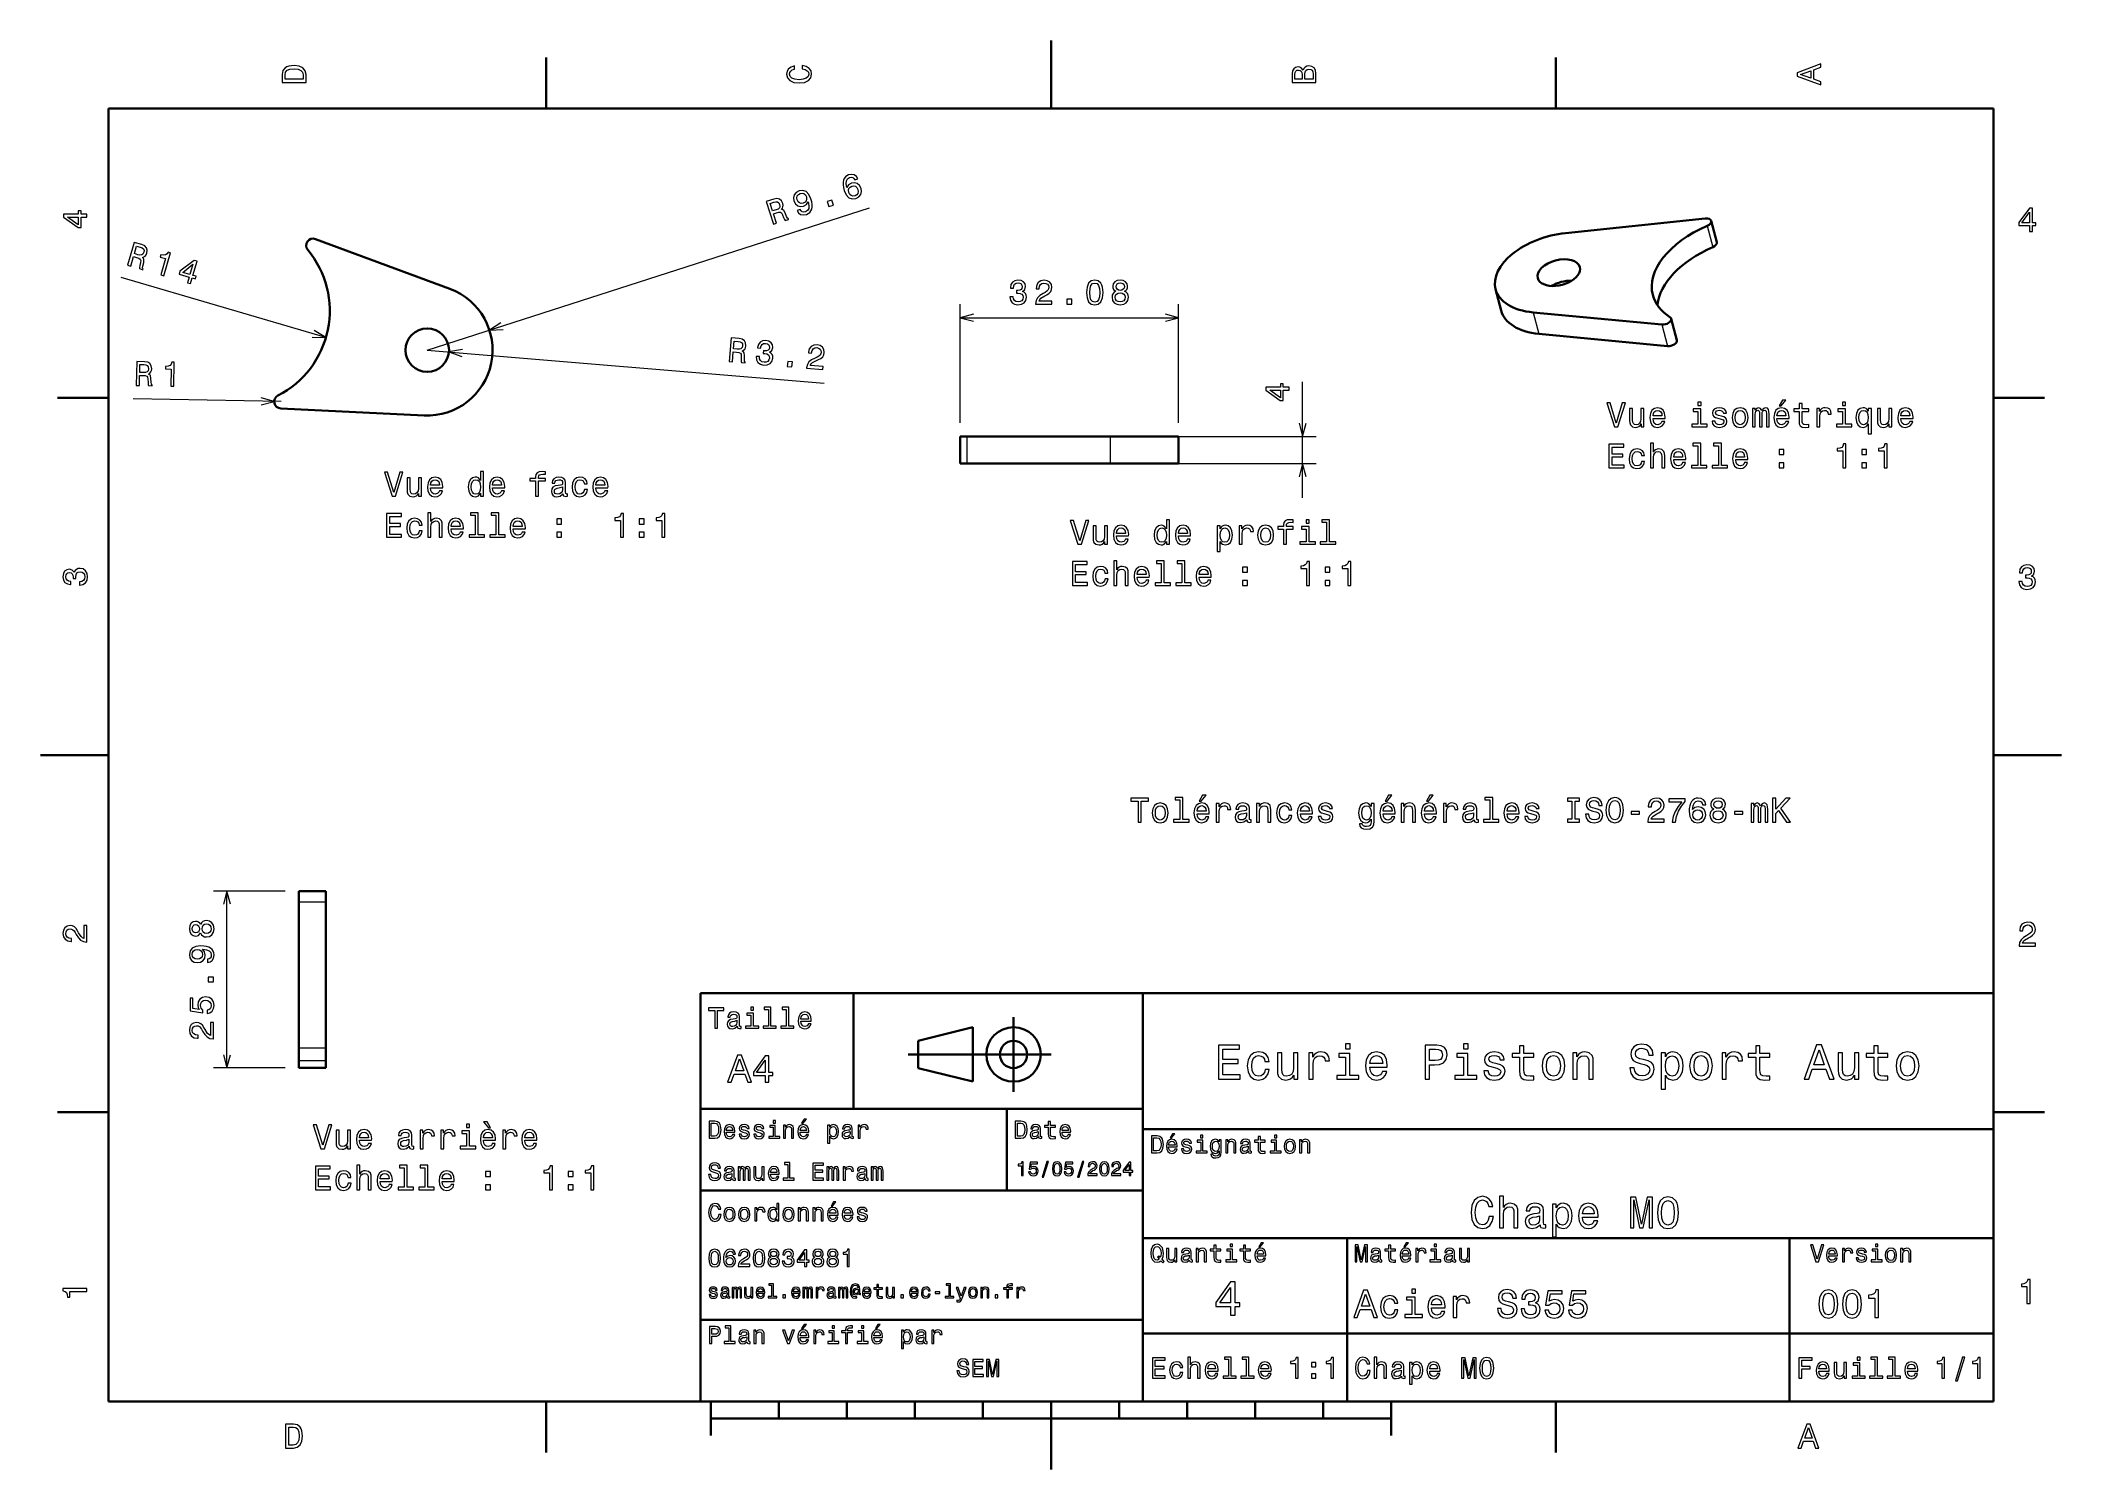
# Model space of a CAD drawing. Extents: x 0 to 297, y 0 to 210.
import ezdxf

# ---------------------------------------------------------------- set-up
doc = ezdxf.new("R2010")
doc.units = 0

msp = doc.modelspace()

# ---------------------------------------------------------------- linework, layer by layer
at = {"color": 7, "lineweight": 35, "ltscale": 0.25}
for p, q in [((148.5, 200), (148.5, 210)), ((10, 105), (0, 105)), ((287, 105), (297, 105)), ((192, 10), (192, 20)), ((148.5, 10), (148.5, 0))]:
    msp.add_line(p, q, dxfattribs=at)
at = {"color": 7, "lineweight": 35, "ltscale": 0.1875}
for p, q in [((74.300003, 200), (74.300003, 207.5)), ((222.699997, 200), (222.699997, 207.5)), ((10, 157.5), (2.5, 157.5)), ((287, 157.5), (294.5, 157.5)), ((10, 52.5), (2.5, 52.5)), ((287, 52.5), (294.5, 52.5)), ((74.300003, 10), (74.300003, 2.5)), ((222.699997, 10), (222.699997, 2.5))]:
    msp.add_line(p, q, dxfattribs=at)
at = {"color": 7, "lineweight": 35}
for p, q in [((287, 200), (10, 200)), ((10, 200), (10, 10)), ((287, 10), (287, 200)), ((224.118103, 181.693146), (244.638611, 183.844025)), ((60.174538, 173.492157), (40.397507, 180.80986)), ((56.375042, 154.900131), (35.312691, 155.928421)), ((157.171799, 151.81218), (136.109451, 151.81218)), ((157.171799, 147.81218), (136.109451, 147.81218)), ((97, 10), (97, 70)), ((97, 70), (287, 70)), ((162, 10), (162, 70)), ((287, 70), (287, 10)), ((127.5, 61), (148.5, 61)), ((97, 53), (162, 53)), ((162, 50), (287, 50)), ((97, 41), (162, 41)), ((162, 34), (287, 34)), ((257, 10), (257, 34)), ((97, 22), (162, 22)), ((162, 20), (287, 20)), ((10, 10), (287, 10)), ((97, 10), (287, 10)), ((98.5, 7.5), (198.5, 7.5))]:
    msp.add_line(p, q, dxfattribs=at)
at = {"color": 7, "lineweight": 13}
for p, q in [((56.84317, 164.488708), (121.805832, 185.417694)), ((41.953968, 166.332764), (11.872673, 175.164612)), ((135.158203, 169.246567), (167.239929, 169.246567)), ((56.84317, 164.488708), (115.161209, 159.638504)), ((35.361458, 156.927231), (13.652233, 157.312317)), ((159.171799, 151.81218), (187.47467, 151.81218)), ((159.171799, 147.81218), (187.47467, 147.81218)), ((27.4105, 59.010345), (27.4105, 84.993637))]:
    msp.add_line(p, q, dxfattribs=at)
at = {"color": 7, "lineweight": 13, "ltscale": 0.081545}
msp.add_line((244.930115, 182.764252), (245.752274, 179.607758), dxfattribs=at)
at = {"color": 7, "lineweight": 35, "ltscale": 0.081545}
for p, q in [((245.502411, 183.490372), (246.32457, 180.333878)), ((214.652618, 170.302155), (213.83046, 173.458649)), ((239.628372, 169.107086), (240.450531, 165.950592))]:
    msp.add_line(p, q, dxfattribs=at)
at = {"color": 7, "lineweight": 13, "ltscale": 0.43586}
for p, q in [((135.158203, 153.81218), (135.158203, 171.246567)), ((167.239929, 153.81218), (167.239929, 171.246567))]:
    msp.add_line(p, q, dxfattribs=at)
at = {"color": 7, "lineweight": 13, "ltscale": 0.081546}
for p, q in [((219.358398, 170.038452), (220.180573, 166.881943)), ((238.268768, 168.246704), (239.090942, 165.090195))]:
    msp.add_line(p, q, dxfattribs=at)
at = {"color": 7, "lineweight": 35, "ltscale": 0.474877}
for p, q in [((219.358398, 170.038452), (238.268768, 168.246704)), ((220.180573, 166.881943), (239.090942, 165.090195))]:
    msp.add_line(p, q, dxfattribs=at)
at = {"color": 7, "lineweight": 13, "ltscale": 0.425901}
msp.add_line((185.47467, 142.81218), (185.47467, 159.848206), dxfattribs=at)
at = {"color": 7, "lineweight": 35, "ltscale": 0.023781}
for p, q in [((136.109451, 151.81218), (135.158203, 151.81218)), ((136.109451, 147.81218), (135.158203, 147.81218))]:
    msp.add_line(p, q, dxfattribs=at)
at = {"color": 7, "lineweight": 35, "ltscale": 0.1}
for p, q in [((135.158203, 151.81218), (135.158203, 147.81218)), ((167.239929, 147.81218), (167.239929, 151.81218)), ((41.96323, 84.993637), (37.96323, 84.993637)), ((129, 59), (129, 63)), ((37.96323, 59.010345), (41.96323, 59.010345))]:
    msp.add_line(p, q, dxfattribs=at)
at = {"color": 7, "lineweight": 13, "ltscale": 0.1}
for p, q in [((136.109451, 151.81218), (136.109451, 147.81218)), ((157.171799, 151.81218), (157.171799, 147.81218)), ((41.96323, 83.353951), (37.96323, 83.353951)), ((41.96323, 61.938835), (37.96323, 61.938835)), ((41.96323, 60.05006), (37.96323, 60.05006)), ((41.96323, 59.021767), (37.96323, 59.021767))]:
    msp.add_line(p, q, dxfattribs=at)
at = {"color": 7, "lineweight": 35, "ltscale": 0.251703}
for p, q in [((167.239929, 151.81218), (157.171799, 151.81218)), ((167.239929, 147.81218), (157.171799, 147.81218))]:
    msp.add_line(p, q, dxfattribs=at)
at = {"color": 7, "lineweight": 13, "ltscale": 0.263818}
for p, q in [((35.96323, 84.993637), (25.4105, 84.993637)), ((35.96323, 59.010345), (25.4105, 59.010345))]:
    msp.add_line(p, q, dxfattribs=at)
at = {"color": 7, "lineweight": 35, "ltscale": 0.040992}
for p, q in [((37.96323, 83.353951), (37.96323, 84.993637)), ((41.96323, 83.353951), (41.96323, 84.993637))]:
    msp.add_line(p, q, dxfattribs=at)
at = {"color": 7, "lineweight": 35, "ltscale": 0.223891}
for p, q in [((37.96323, 74.398315), (37.96323, 83.353951)), ((41.96323, 74.398315), (41.96323, 83.353951))]:
    msp.add_line(p, q, dxfattribs=at)
at = {"color": 7, "lineweight": 35, "ltscale": 0.311487}
for p, q in [((37.96323, 61.938835), (37.96323, 74.398315)), ((41.96323, 61.938835), (41.96323, 74.398315))]:
    msp.add_line(p, q, dxfattribs=at)
at = {"color": 7, "lineweight": 35, "ltscale": 0.425}
msp.add_line((119.5, 53), (119.5, 70), dxfattribs=at)
at = {"color": 7, "lineweight": 35, "ltscale": 0.275}
msp.add_line((143, 55.5), (143, 66.5), dxfattribs=at)
at = {"color": 7, "lineweight": 35, "ltscale": 0.206155}
for p, q in [((129, 63), (137, 65)), ((137, 57), (129, 59))]:
    msp.add_line(p, q, dxfattribs=at)
at = {"color": 7, "lineweight": 35, "ltscale": 0.2}
msp.add_line((137, 65), (137, 57), dxfattribs=at)
at = {"color": 7, "lineweight": 35, "ltscale": 0.047219}
for p, q in [((37.96323, 60.05006), (37.96323, 61.938835)), ((41.96323, 60.05006), (41.96323, 61.938835))]:
    msp.add_line(p, q, dxfattribs=at)
at = {"color": 7, "lineweight": 35, "ltscale": 0.025707}
for p, q in [((37.96323, 59.021767), (37.96323, 60.05006)), ((41.96323, 59.021767), (41.96323, 60.05006))]:
    msp.add_line(p, q, dxfattribs=at)
at = {"color": 7, "lineweight": 35, "ltscale": 0.000286}
for p, q in [((37.96323, 59.010345), (37.96323, 59.021767)), ((41.96323, 59.010345), (41.96323, 59.021767))]:
    msp.add_line(p, q, dxfattribs=at)
at = {"color": 7, "lineweight": 35, "ltscale": 0.3}
msp.add_line((142, 41), (142, 53), dxfattribs=at)
at = {"color": 7, "lineweight": 35, "ltscale": 0.35}
msp.add_line((192, 20), (192, 34), dxfattribs=at)
at = {"color": 7, "lineweight": 35, "ltscale": 0.125}
for p, q in [((98.5, 10), (98.5, 5)), ((198.5, 10), (198.5, 5))]:
    msp.add_line(p, q, dxfattribs=at)
at = {"color": 7, "lineweight": 35, "ltscale": 0.0625}
for p, q in [((108.5, 10), (108.5, 7.5)), ((118.5, 10), (118.5, 7.5)), ((128.5, 10), (128.5, 7.5)), ((138.5, 10), (138.5, 7.5)), ((158.5, 10), (158.5, 7.5)), ((168.5, 10), (168.5, 7.5)), ((178.5, 10), (178.5, 7.5)), ((188.5, 10), (188.5, 7.5))]:
    msp.add_line(p, q, dxfattribs=at)
at = {"color": 7, "lineweight": 13}
for points in [[(35.533215, 204.994965), (35.533215, 203.829971), (39.033215, 203.829971), (39.033215, 204.994965), (38.922264, 205.544678), (38.584366, 205.953171), (38.034657, 206.205338), (37.283215, 206.296112), (36.516644, 206.215424), (36.21405, 206.114563), (35.971977, 205.973343), (35.644165, 205.56485), (35.563473, 205.297562)], [(35.951801, 204.959656), (36.027451, 205.342941), (36.259438, 205.605194), (36.672985, 205.761536), (37.283215, 205.811966), (37.873272, 205.756485), (38.286816, 205.600143), (38.533936, 205.332855), (38.614628, 204.959656), (38.614628, 204.298996), (35.951801, 204.298996)], [(111.93206, 205.817017), (112.35569, 205.716141), (112.658287, 205.549713), (112.844887, 205.317734), (112.905403, 205.045395), (112.814629, 204.71759), (112.54229, 204.460388), (112.098488, 204.28891), (111.483215, 204.233429), (110.872986, 204.28891), (110.424141, 204.455338), (110.151802, 204.71254), (110.055984, 205.045395), (110.106415, 205.287476), (110.247627, 205.494247), (110.474571, 205.655624), (110.787247, 205.766571), (110.787247, 206.245682), (110.308144, 206.094391), (109.94503, 205.832138), (109.718086, 205.474075), (109.637398, 205.045395), (109.763474, 204.510818), (110.116501, 204.10231), (110.696472, 203.840057), (111.483215, 203.749283), (112.269958, 203.840057), (112.84993, 204.10231), (113.208, 204.510818), (113.329041, 205.045395), (113.233215, 205.51442), (112.965927, 205.892654), (112.527161, 206.159943), (111.93206, 206.301163)], [(185.542007, 205.630417), (185.249496, 205.983429), (185.052811, 206.074219), (184.81073, 206.104477), (184.432495, 206.03891), (184.160156, 205.842224), (183.993729, 205.524506), (183.933212, 205.080704), (183.933212, 203.835022), (187.433212, 203.835022), (187.433212, 205.151306), (187.36261, 205.620331), (187.155838, 205.968307), (186.828018, 206.185165), (186.384216, 206.260818), (186.08667, 206.215424), (185.839554, 206.094391), (185.65799, 205.897705)], [(185.385666, 204.984879), (185.385666, 204.298996), (184.351807, 204.298996), (184.351807, 205.025223), (184.382065, 205.297562), (184.472839, 205.489197), (184.629181, 205.605194), (184.86116, 205.645538), (185.093155, 205.600143), (185.254532, 205.479111), (185.355408, 205.272339)], [(187.014618, 205.095825), (187.014618, 204.298996), (185.809296, 204.298996), (185.809296, 205.050446), (185.844589, 205.368164), (185.9505, 205.595108), (186.132065, 205.731277), (186.394302, 205.776657), (186.671692, 205.731277), (186.863327, 205.605194), (186.979324, 205.393372)], [(261.633209, 203.466858), (261.633209, 203.930847), (260.604401, 204.298996), (260.604401, 205.695969), (261.633209, 206.064133), (261.633209, 206.538193), (258.128174, 205.257217), (258.128174, 204.742798)], [(260.17572, 204.460388), (258.632477, 205), (260.17572, 205.539627)], [(120.115646, 189.660736), (119.89917, 190.020172), (119.595169, 190.240143), (119.209991, 190.317398), (118.767464, 190.243713), (118.495071, 190.118866), (118.279648, 189.948792), (118.111572, 189.730392), (117.997208, 189.460403), (117.938263, 189.149994), (117.936264, 188.794357), (117.991241, 188.393494), (118.109673, 187.960083), (118.406082, 187.303192), (118.800583, 186.884537), (119.275688, 186.709091), (119.826591, 186.775314), (120.264374, 187.011719), (120.546913, 187.351776), (120.662888, 187.781235), (120.599121, 188.258743), (120.370598, 188.688477), (120.036896, 188.967758), (119.624931, 189.078766), (119.177765, 189.019485), (118.75267, 188.77655), (118.5, 188.393143), (118.401894, 188.944366), (118.433327, 189.373077), (118.595856, 189.674469), (118.89753, 189.85643), (119.149918, 189.895355), (119.364799, 189.853317), (119.538933, 189.723969), (119.674026, 189.518463)], [(111.217529, 185.019043), (111.411713, 184.663025), (111.712456, 184.436707), (112.097641, 184.359451), (112.551315, 184.431442), (112.8237, 184.55629), (113.050278, 184.724655), (113.218353, 184.943054), (113.332718, 185.213028), (113.391663, 185.523438), (113.392105, 185.883881), (113.333885, 186.278412), (113.218704, 186.71817), (112.919037, 187.368713), (112.524536, 187.787354), (112.054237, 187.96434), (111.506584, 187.90448), (111.063995, 187.666519), (110.783005, 187.321655), (110.667038, 186.892212), (110.734055, 186.421036), (110.959328, 185.984955), (111.297836, 185.70723), (111.704987, 185.594666), (112.155411, 185.660309), (112.577255, 185.896881), (112.828369, 186.285095), (112.923233, 185.727524), (112.8918, 185.298813), (112.729263, 184.997421), (112.430847, 184.821808), (112.17041, 184.774994), (111.953979, 184.821823), (111.779846, 184.951172), (111.659149, 185.161316)], [(111.198135, 186.575851), (111.150253, 186.888931), (111.208885, 187.16745), (111.372154, 187.384308), (111.628754, 187.525253), (111.928986, 187.56369), (112.19294, 187.484482), (112.401581, 187.297363), (112.550262, 187.016769), (112.594894, 186.697342), (112.533173, 186.428421), (112.357208, 186.218079), (112.079849, 186.075745), (111.800369, 186.038681), (111.549118, 186.111389), (111.343567, 186.28891)], [(120.13504, 188.103928), (120.179665, 187.7845), (120.119492, 187.510788), (119.952972, 187.287598), (119.699615, 187.152985), (119.40094, 187.109741), (119.136986, 187.188965), (118.923546, 187.374527), (118.782913, 187.663025), (118.735031, 187.976105), (118.796753, 188.24501), (118.971176, 188.460159), (119.251778, 188.608856), (119.528, 188.639557), (119.779266, 188.566849), (119.986359, 188.384537)], [(6.833213, 184.02739), (6.833213, 184.481277), (5.965778, 184.481277), (5.965778, 184.98056), (5.56232, 184.98056), (5.56232, 184.481277), (3.408862, 184.481277), (3.408862, 184.022339), (5.521974, 182.489197), (5.965778, 182.489197), (5.965778, 184.02739)], [(107.723557, 182.982056), (108.169983, 183.12587), (107.716858, 184.532349), (108.172882, 184.67926), (108.513535, 184.773117), (108.746399, 184.773956), (108.912643, 184.652679), (109.051888, 184.384918), (109.215073, 183.960632), (109.335121, 183.686691), (109.446854, 183.537247), (109.950882, 183.699631), (109.921494, 183.790833), (109.767784, 183.889664), (109.648964, 184.126907), (109.442154, 184.653717), (109.232193, 185.025848), (109.081573, 185.115082), (108.879379, 185.150604), (109.03273, 185.332474), (109.113014, 185.543793), (109.131371, 185.782837), (109.078209, 186.046539), (108.881104, 186.428101), (108.59166, 186.668655), (108.21608, 186.748993), (107.763947, 186.672211), (106.650284, 186.313431)], [(107.770592, 186.223984), (108.072693, 186.28952), (108.308487, 186.264816), (108.492218, 186.138565), (108.620476, 185.888458), (108.66217, 185.594589), (108.586693, 185.384827), (108.393715, 185.22728), (108.09903, 185.10585), (107.585403, 184.940369), (107.228165, 186.049225)], [(115.860405, 185.6035), (116.522842, 185.81691), (116.292419, 186.53215), (115.629974, 186.318741)], [(292.277374, 181.916794), (292.731262, 181.916794), (292.731262, 182.784225), (293.23056, 182.784225), (293.23056, 183.187683), (292.731262, 183.187683), (292.731262, 185.341141), (292.272339, 185.341141), (290.739197, 183.228027), (290.739197, 182.784225), (292.277374, 182.784225)], [(291.162842, 183.187683), (292.277374, 184.756134), (292.277374, 183.187683)], [(5.56232, 182.912827), (3.993876, 184.02739), (5.56232, 184.02739)], [(12.813538, 176.972794), (13.263561, 176.840668), (13.679832, 178.258499), (14.139534, 178.12352), (14.474003, 178.009552), (14.667027, 177.879303), (14.736279, 177.685516), (14.700844, 177.385803), (14.597176, 176.943192), (14.542385, 176.64917), (14.550728, 176.462769), (15.058823, 176.313583), (15.085815, 176.405533), (15.014297, 176.5737), (15.049465, 176.836685), (15.174713, 177.388596), (15.210369, 177.814392), (15.136013, 177.97287), (14.988804, 178.115967), (15.21788, 178.180099), (15.403095, 178.309692), (15.552711, 178.49704), (15.657043, 178.74498), (15.708637, 179.171341), (15.604584, 179.53302), (15.339199, 179.810669), (14.922161, 180.00145), (13.799519, 180.331055)], [(14.675587, 179.627075), (14.962238, 179.511368), (15.143322, 179.358337), (15.224247, 179.15062), (15.189659, 178.871689), (15.058868, 178.605225), (14.87849, 178.474228), (14.630325, 178.452484), (14.318363, 178.517792), (13.800594, 178.6698), (14.12878, 179.787613)], [(17.678089, 175.544571), (18.118435, 175.415283), (19.111519, 178.797729), (18.782471, 178.894333), (18.608704, 178.624725), (18.376251, 178.477478), (18.076012, 178.439484), (17.696884, 178.508743), (17.596012, 178.165176), (18.379925, 177.935028)], [(21.616047, 174.388382), (22.051556, 174.260529), (22.295918, 175.092819), (22.774979, 174.952179), (22.888638, 175.339294), (22.409576, 175.47995), (23.016224, 177.546188), (22.575878, 177.675476), (20.509548, 176.079834), (20.384525, 175.654007), (21.860413, 175.220688)], [(20.904655, 175.921783), (22.415913, 177.112732), (21.974068, 175.607803)], [(142.456131, 172.345993), (142.456131, 172.310699), (142.536819, 171.826538), (142.773849, 171.463425), (143.147049, 171.231445), (143.641281, 171.145706), (144.165787, 171.231445), (144.559158, 171.453339), (144.81131, 171.806366), (144.902084, 172.260254), (144.86174, 172.557816), (144.750793, 172.799881), (144.569244, 172.986481), (144.327164, 173.12265), (144.654968, 173.394989), (144.770966, 173.828705), (144.695313, 174.222076), (144.478455, 174.519623), (144.125427, 174.706223), (143.641281, 174.77179), (143.187393, 174.691101), (142.839417, 174.469193), (142.612473, 174.116165), (142.536819, 173.647141), (142.536819, 173.611847), (142.985657, 173.611847), (143.026016, 173.934616), (143.157135, 174.166595), (143.368958, 174.307816), (143.666504, 174.358246), (143.928741, 174.317902), (144.120392, 174.21199), (144.236389, 174.040512), (144.281769, 173.808533), (144.236389, 173.561417), (144.115341, 173.394989), (143.903534, 173.294128), (143.616074, 173.263855), (143.419388, 173.268906), (143.419388, 172.870483), (143.666504, 172.880585), (143.984222, 172.83519), (144.221252, 172.714142), (144.362473, 172.517456), (144.412903, 172.260254), (144.357422, 171.967758), (144.211166, 171.750885), (143.979187, 171.614731), (143.671539, 171.569336), (143.353821, 171.619766), (143.121826, 171.771072), (142.975586, 172.013138), (142.920105, 172.345993)], [(146.232498, 171.246567), (148.638107, 171.246567), (148.638107, 171.680283), (146.736816, 171.680283), (146.842728, 171.917328), (147.024277, 172.114014), (147.584076, 172.472076), (147.881622, 172.623367), (148.214478, 172.840225), (148.451508, 173.092392), (148.587677, 173.389938), (148.638107, 173.727844), (148.552383, 174.151474), (148.315353, 174.484329), (147.95224, 174.696136), (147.483215, 174.77179), (146.999069, 174.68605), (146.630905, 174.44902), (146.393875, 174.07077), (146.313187, 173.571503), (146.313187, 173.500885), (146.772125, 173.500885), (146.772125, 173.541245), (146.817505, 173.884186), (146.953674, 174.136337), (147.170532, 174.297729), (147.457993, 174.353195), (147.750504, 174.302765), (147.967361, 174.176682), (148.108582, 173.979996), (148.159012, 173.73288), (148.123703, 173.500885), (148.027878, 173.304199), (147.866501, 173.132736), (147.644592, 172.981445), (147.347046, 172.820053), (146.852814, 172.507385), (146.504822, 172.17453), (146.29805, 171.771072), (146.232498, 171.261703)], [(153.719666, 172.956223), (153.795319, 172.164444), (154.032349, 171.599594), (154.410599, 171.256653), (154.935089, 171.145706), (155.454544, 171.256653), (155.832779, 171.599594), (156.064774, 172.164444), (156.145462, 172.956223), (156.064774, 173.742966), (155.968948, 174.055649), (155.832779, 174.312851), (155.454544, 174.655792), (154.935089, 174.77179), (154.410599, 174.655792), (154.032349, 174.307816), (153.795319, 173.742966)], [(154.203827, 172.956223), (154.244171, 173.566452), (154.370239, 174.005219), (154.597198, 174.262421), (154.935089, 174.353195), (155.267944, 174.262421), (155.494888, 174.005219), (155.620972, 173.566452), (155.661316, 172.956223), (155.620972, 172.340958), (155.494888, 171.902191), (155.267944, 171.644989), (154.935089, 171.55925), (154.597198, 171.644989), (154.370239, 171.902191), (154.244171, 172.340958)], [(158.045746, 173.132736), (157.788544, 172.991531), (157.61203, 172.794846), (157.501083, 172.547729), (157.465775, 172.250168), (157.546478, 171.801331), (157.778458, 171.453339), (158.156708, 171.231445), (158.671112, 171.145706), (159.180481, 171.231445), (159.558716, 171.453339), (159.79071, 171.801331), (159.87645, 172.250168), (159.83609, 172.547729), (159.730194, 172.794846), (159.54863, 172.991531), (159.296478, 173.132736), (159.498199, 173.253769), (159.639404, 173.420197), (159.725143, 173.621933), (159.755402, 173.869049), (159.674713, 174.227112), (159.462891, 174.514587), (159.119965, 174.701187), (158.671112, 174.77179), (158.217224, 174.701187), (157.874283, 174.514587), (157.657425, 174.227112), (157.581772, 173.869049), (157.606995, 173.621933), (157.692719, 173.420197)], [(157.949936, 172.260254), (157.995316, 172.527557), (158.141571, 172.729279), (158.368515, 172.860397), (158.671112, 172.905792), (158.968658, 172.860397), (159.195602, 172.729279), (159.341858, 172.527557), (159.392288, 172.260254), (159.341858, 171.972794), (159.195602, 171.755936), (158.968658, 171.614731), (158.671112, 171.569336), (158.368515, 171.614731), (158.141571, 171.755936), (157.995316, 171.972794)], [(158.060883, 173.828705), (158.101227, 174.050598), (158.22226, 174.222076), (158.41391, 174.327988), (158.671112, 174.368332), (158.923279, 174.327988), (159.114914, 174.222076), (159.235947, 174.050598), (159.281342, 173.828705), (159.235947, 173.601761), (159.114914, 173.425247), (158.923279, 173.30925), (158.671112, 173.273956), (158.41391, 173.314301), (158.22226, 173.425247), (158.101227, 173.601761)], [(150.851074, 171.246567), (151.547043, 171.246567), (151.547043, 171.998016), (150.851074, 171.998016)], [(101.224945, 162.804459), (101.692352, 162.765594), (101.814819, 164.238174), (102.292282, 164.198456), (102.642838, 164.154129), (102.858124, 164.065369), (102.964951, 163.889481), (102.990555, 163.588776), (102.978058, 163.134354), (102.983551, 162.835327), (103.029236, 162.654404), (103.556953, 162.610519), (103.564896, 162.706009), (103.460999, 162.856339), (103.442535, 163.121033), (103.454163, 163.686859), (103.403419, 164.111115), (103.298691, 164.251404), (103.125702, 164.361938), (103.337189, 164.470871), (103.492538, 164.635071), (103.601395, 164.848679), (103.653702, 165.112549), (103.618454, 165.540573), (103.443756, 165.873917), (103.12793, 166.092484), (102.681038, 166.19545), (101.51503, 166.292419)], [(102.514832, 165.779114), (102.818909, 165.723465), (103.027077, 165.610001), (103.148148, 165.422806), (103.170387, 165.142624), (103.095886, 164.855301), (102.945557, 164.690674), (102.706848, 164.619446), (102.388123, 164.620651), (101.850357, 164.665375), (101.946915, 165.826355)], [(105.192459, 163.577713), (105.189529, 163.542526), (105.229813, 163.05336), (105.435936, 162.671844), (105.78862, 162.409729), (106.274048, 162.283325), (106.803848, 162.325287), (107.214264, 162.513824), (107.494812, 162.844742), (107.622894, 163.289551), (107.607353, 163.589417), (107.516846, 163.839859), (107.351379, 164.040863), (107.121429, 164.196625), (107.47068, 164.440842), (107.622223, 164.863464), (107.579437, 165.261749), (107.387985, 165.576248), (107.051636, 165.791458), (106.574585, 165.896927), (106.11557, 165.854141), (105.750397, 165.661835), (105.494972, 165.328842), (105.380707, 164.867706), (105.377785, 164.83252), (105.825089, 164.795319), (105.892044, 165.113632), (106.041946, 165.333954), (106.26474, 165.457123), (106.565445, 165.482712), (106.823441, 165.420776), (107.005646, 165.299347), (107.107033, 165.118851), (107.133041, 164.883896), (107.067322, 164.641403), (106.932907, 164.48558), (106.713463, 164.402618), (106.424484, 164.396286), (106.228889, 164.417603), (106.195869, 164.020569), (106.44297, 164.010132), (106.755844, 163.938568), (106.982025, 163.798309), (107.106445, 163.590591), (107.135391, 163.330093), (107.055862, 163.043182), (106.892136, 162.839203), (106.649658, 162.722733), (106.339325, 162.702988), (106.026871, 162.779587), (105.80822, 162.949585), (105.682533, 163.202957), (105.654831, 163.539261)], [(112.587875, 161.859436), (114.985214, 161.660049), (115.021164, 162.09227), (113.126404, 162.249847), (113.251602, 162.477295), (113.44883, 162.658249), (114.036377, 162.968689), (114.345444, 163.094803), (114.695129, 163.28334), (114.95224, 163.514984), (115.11261, 163.800217), (115.190872, 164.132782), (115.140541, 164.562057), (114.931915, 164.913406), (114.587601, 165.154587), (114.126465, 165.26886), (113.636879, 165.223541), (113.250343, 165.017838), (112.982773, 164.660538), (112.860977, 164.169662), (112.855133, 164.099304), (113.312485, 164.061264), (113.315826, 164.101471), (113.389481, 164.439468), (113.546082, 164.679489), (113.775574, 164.822342), (114.06665, 164.85379), (114.353966, 164.779297), (114.559631, 164.635666), (114.684052, 164.427963), (114.713829, 164.177505), (114.659424, 163.949249), (114.547623, 163.761185), (114.372589, 163.603683), (114.138908, 163.471298), (113.82901, 163.335129), (113.310555, 163.064484), (112.936188, 162.761612), (112.696686, 162.376678), (112.589127, 161.874512)], [(14.081017, 159.305023), (14.549961, 159.296707), (14.576168, 160.774139), (15.055199, 160.76564), (15.407902, 160.744247), (15.628517, 160.669724), (15.746586, 160.501175), (15.791733, 160.202774), (15.808895, 159.748505), (15.83387, 159.45047), (15.891251, 159.272919), (16.420704, 159.263519), (16.422405, 159.359329), (16.308933, 159.502579), (16.273247, 159.765488), (16.247967, 160.330872), (16.169666, 160.750916), (16.056019, 160.884079), (15.87619, 160.983109), (16.080124, 161.105591), (16.224442, 161.279572), (16.319141, 161.499817), (16.354137, 161.766541), (16.291054, 162.191345), (16.094994, 162.512604), (15.765591, 162.710114), (15.312935, 162.783722), (14.143089, 162.804474)], [(15.174229, 162.357437), (15.481281, 162.321732), (15.696404, 162.222076), (15.829422, 162.043182), (15.869884, 161.765045), (15.81427, 161.473465), (15.674995, 161.299408), (15.441433, 161.212753), (15.123314, 161.193176), (14.583771, 161.202744), (14.604431, 162.367554)], [(19.150101, 159.215103), (19.608963, 159.20697), (19.671482, 162.731628), (19.328598, 162.737717), (19.232376, 162.431732), (19.04718, 162.22821), (18.7677, 162.112106), (18.383762, 162.078568), (18.377411, 161.720566), (19.194286, 161.70607)], [(109.744232, 162.095932), (110.437805, 162.038239), (110.500092, 162.787094), (109.806519, 162.844788)], [(183.47467, 158.607574), (183.47467, 159.061462), (182.607239, 159.061462), (182.607239, 159.560745), (182.203781, 159.560745), (182.203781, 159.061462), (180.050323, 159.061462), (180.050323, 158.602524), (182.163437, 157.069382), (182.607239, 157.069382), (182.607239, 158.607574)], [(182.203781, 157.493011), (180.635345, 158.607574), (182.203781, 158.607574)], [(232.426025, 156.732712), (231.548492, 153.752151), (230.645767, 156.732712), (230.166656, 156.732712), (231.296341, 153.227661), (231.800659, 153.227661), (232.905121, 156.732712)], [(235.628464, 155.935867), (235.184662, 155.935867), (235.184662, 154.372467), (235.134232, 154.009369), (234.987976, 153.747116), (234.761032, 153.585724), (234.463486, 153.535294), (234.226456, 153.575638), (234.07515, 153.696686), (233.989426, 153.903458), (233.969254, 154.195953), (233.969254, 155.935867), (233.525452, 155.935867), (233.525452, 154.155609), (233.540573, 153.797546), (233.636398, 153.5), (233.928909, 153.227661), (234.397919, 153.131836), (234.650085, 153.167145), (234.866943, 153.257919), (235.053543, 153.414261), (235.204834, 153.641205), (235.204834, 153.227661), (235.628464, 153.227661)], [(236.96492, 154.453171), (238.740143, 154.453171), (238.745178, 154.659943), (238.66449, 155.239914), (238.442596, 155.67363), (238.089569, 155.935867), (237.620544, 156.031693), (237.161606, 155.930832), (236.808578, 155.648407), (236.581635, 155.189484), (236.500946, 154.58429), (236.576599, 153.963974), (236.803543, 153.510086), (237.15152, 153.227661), (237.605408, 153.131836), (237.998779, 153.197403), (238.321548, 153.368866), (238.558578, 153.641205), (238.694748, 154.004318), (238.255997, 154.004318), (238.165207, 153.802582), (238.034088, 153.651291), (237.660889, 153.530258), (237.373428, 153.585724), (237.15657, 153.762238), (237.01535, 154.049713), (236.96492, 154.438034)], [(236.96492, 154.82637), (237.020401, 155.174347), (237.15657, 155.431549), (237.363342, 155.587891), (237.635681, 155.643372), (237.902969, 155.587891), (238.109741, 155.431549), (238.235825, 155.174347), (238.281204, 154.82637)], [(244.005264, 153.600861), (244.005264, 155.845093), (242.865509, 155.845093), (242.865509, 155.466858), (243.561462, 155.466858), (243.561462, 153.600861), (242.653687, 153.600861), (242.653687, 153.227661), (244.923141, 153.227661), (244.923141, 153.600861)], [(244.020401, 156.848694), (243.551376, 156.848694), (243.551376, 156.344376), (244.020401, 156.344376)], [(247.011032, 154.806198), (246.582367, 154.907059), (246.264633, 155.023056), (246.158722, 155.260086), (246.188995, 155.426514), (246.294891, 155.547546), (246.46637, 155.623199), (246.713486, 155.653458), (246.950516, 155.623199), (247.137115, 155.53241), (247.258148, 155.396255), (247.308594, 155.214691), (247.74231, 155.214691), (247.74231, 155.224777), (247.666656, 155.552582), (247.459885, 155.809799), (247.137115, 155.971176), (246.713486, 156.031693), (246.284805, 155.971176), (245.972137, 155.804749), (245.775452, 155.557632), (245.71492, 155.244949), (245.760315, 154.942352), (245.90152, 154.730545), (246.133514, 154.579239), (246.471405, 154.473343), (246.965652, 154.352295), (247.268234, 154.226227), (247.348938, 154.125351), (247.379196, 153.97406), (247.333801, 153.78746), (247.212769, 153.646255), (247.016083, 153.555466), (246.75383, 153.525208), (246.476456, 153.555466), (246.274719, 153.661377), (246.13855, 153.832855), (246.083084, 154.069885), (245.654404, 154.069885), (245.725006, 153.666428), (245.931778, 153.373917), (246.259598, 153.197403), (246.713486, 153.131836), (247.187546, 153.197403), (247.535522, 153.373917), (247.747345, 153.656342), (247.822998, 154.02449), (247.767517, 154.342209), (247.611176, 154.559067), (247.353973, 154.700287)], [(248.589569, 154.579239), (248.670258, 153.963974), (248.902252, 153.510086), (249.270401, 153.227661), (249.764633, 153.131836), (250.25383, 153.227661), (250.621979, 153.505035), (250.853973, 153.958923), (250.939713, 154.579239), (250.853973, 155.194519), (250.621979, 155.653458), (250.25383, 155.930832), (249.764633, 156.031693), (249.270401, 155.930832), (248.902252, 155.648407), (248.670258, 155.194519)], [(249.043457, 154.58429), (249.088837, 155.038177), (249.230057, 155.365997), (249.457001, 155.567719), (249.764633, 155.638321), (250.06723, 155.567719), (250.294174, 155.371033), (250.435394, 155.038177), (250.485825, 154.58429), (250.435394, 154.125351), (250.294174, 153.792496), (250.06723, 153.590775), (249.764633, 153.525208), (249.457001, 153.590775), (249.230057, 153.792496), (249.088837, 154.125351)], [(251.5802, 153.227661), (251.988708, 153.227661), (251.988708, 155.038177), (252.013916, 155.310516), (252.089569, 155.507202), (252.205566, 155.623199), (252.356857, 155.668579), (252.47789, 155.628235), (252.558594, 155.527374), (252.598938, 155.355896), (252.614059, 155.128952), (252.614059, 153.227661), (252.997345, 153.227661), (252.997345, 155.038177), (253.022568, 155.305466), (253.098206, 155.502151), (253.219254, 155.623199), (253.370544, 155.668579), (253.491577, 155.628235), (253.572281, 155.527374), (253.622711, 155.128952), (253.622711, 153.227661), (254.031204, 153.227661), (254.031204, 155.098694), (254.005997, 155.48703), (253.925293, 155.784576), (253.763916, 155.966141), (253.501678, 156.031693), (253.194031, 155.930832), (252.957001, 155.638321), (252.770401, 155.925781), (252.457718, 156.031693), (252.170258, 155.930832), (251.973572, 155.648407), (251.973572, 155.935867), (251.5802, 155.935867)], [(255.181061, 154.453171), (256.956268, 154.453171), (256.961334, 154.659943), (256.880646, 155.239914), (256.658722, 155.67363), (256.305695, 155.935867), (255.836685, 156.031693), (255.377747, 155.930832), (255.024719, 155.648407), (254.797775, 155.189484), (254.717087, 154.58429), (254.79274, 153.963974), (255.019684, 153.510086), (255.367661, 153.227661), (255.821548, 153.131836), (256.214935, 153.197403), (256.537689, 153.368866), (256.774719, 153.641205), (256.910889, 154.004318), (256.472137, 154.004318), (256.381348, 153.802582), (256.250244, 153.651291), (255.877029, 153.530258), (255.589569, 153.585724), (255.372711, 153.762238), (255.231491, 154.049713), (255.181061, 154.438034)], [(255.181061, 154.82637), (255.236542, 155.174347), (255.372711, 155.431549), (255.579483, 155.587891), (255.851807, 155.643372), (256.11911, 155.587891), (256.325867, 155.431549), (256.451965, 155.174347), (256.497345, 154.82637)], [(255.488708, 156.304031), (255.786255, 156.304031), (256.487274, 157.161377), (255.993027, 157.161377)], [(258.423859, 155.466858), (258.423859, 154.110229), (258.454132, 153.671463), (258.595337, 153.368866), (258.877747, 153.192352), (259.356842, 153.131836), (259.881348, 153.157059), (259.881348, 153.540344), (259.498077, 153.510086), (259.150085, 153.55043), (258.96347, 153.676514), (258.882782, 153.888321), (258.867676, 154.185867), (258.867676, 155.466858), (259.881348, 155.466858), (259.881348, 155.845093), (258.867676, 155.845093), (258.867676, 156.636887), (258.423859, 156.636887), (258.423859, 155.845093), (257.657288, 155.845093), (257.657288, 155.466858)], [(261.031219, 153.227661), (261.475006, 153.227661), (261.475006, 154.775925), (261.520386, 155.149124), (261.656555, 155.416428), (261.878479, 155.577805), (262.176025, 155.633286), (262.397919, 155.597977), (262.564331, 155.497116), (262.665222, 155.325638), (262.7005, 155.093658), (263.149353, 155.093658), (263.088837, 155.502151), (262.922424, 155.794662), (262.64505, 155.971176), (262.266785, 156.031693), (262.009583, 155.991348), (261.787689, 155.890488), (261.591003, 155.719009), (261.434662, 155.48703), (261.434662, 155.935867), (261.031219, 155.935867)], [(265.257446, 153.600861), (265.257446, 155.845093), (264.117676, 155.845093), (264.117676, 155.466858), (264.813629, 155.466858), (264.813629, 153.600861), (263.905853, 153.600861), (263.905853, 153.227661), (266.175293, 153.227661), (266.175293, 153.600861)], [(265.272552, 156.848694), (264.803528, 156.848694), (264.803528, 156.344376), (265.272552, 156.344376)], [(268.601074, 155.517288), (268.444763, 155.744232), (268.26825, 155.905609), (268.061462, 155.996399), (267.824432, 156.031693), (267.395752, 155.930832), (267.062897, 155.648407), (266.846039, 155.194519), (266.770386, 154.58429), (266.846039, 153.969009), (267.062897, 153.515121), (267.395752, 153.227661), (267.824432, 153.131836), (268.061462, 153.162094), (268.263184, 153.247833), (268.439697, 153.404175), (268.601074, 153.641205), (268.601074, 152.178665), (269.044891, 152.178665), (269.044891, 155.935867), (268.601074, 155.935867)], [(267.224304, 154.58429), (267.269684, 155.033142), (267.410889, 155.360947), (267.622711, 155.562683), (267.900085, 155.633286), (268.192596, 155.562683), (268.41449, 155.365997), (268.545624, 155.038177), (268.596039, 154.58429), (268.545624, 154.125351), (268.41449, 153.797546), (268.192596, 153.59581), (267.900085, 153.530258), (267.622711, 153.59581), (267.410889, 153.797546), (267.269684, 154.130402)], [(272.06073, 155.935867), (271.616943, 155.935867), (271.616943, 154.372467), (271.566498, 154.009369), (271.420258, 153.747116), (271.193298, 153.585724), (270.895752, 153.535294), (270.658722, 153.575638), (270.507416, 153.696686), (270.421692, 153.903458), (270.40152, 154.195953), (270.40152, 155.935867), (269.957703, 155.935867), (269.957703, 154.155609), (269.972839, 153.797546), (270.068665, 153.5), (270.361176, 153.227661), (270.8302, 153.131836), (271.082367, 153.167145), (271.299225, 153.257919), (271.485809, 153.414261), (271.637115, 153.641205), (271.637115, 153.227661), (272.06073, 153.227661)], [(273.397186, 154.453171), (275.172424, 154.453171), (275.17746, 154.659943), (275.096771, 155.239914), (274.874878, 155.67363), (274.521851, 155.935867), (274.052826, 156.031693), (273.593872, 155.930832), (273.240845, 155.648407), (273.013916, 155.189484), (272.933228, 154.58429), (273.008881, 153.963974), (273.235809, 153.510086), (273.583801, 153.227661), (274.037689, 153.131836), (274.431061, 153.197403), (274.753815, 153.368866), (274.990845, 153.641205), (275.127014, 154.004318), (274.688263, 154.004318), (274.597473, 153.802582), (274.46637, 153.651291), (274.09317, 153.530258), (273.805695, 153.585724), (273.588837, 153.762238), (273.447632, 154.049713), (273.397186, 154.438034)], [(273.397186, 154.82637), (273.452667, 155.174347), (273.588837, 155.431549), (273.795624, 155.587891), (274.067932, 155.643372), (274.335236, 155.587891), (274.542023, 155.431549), (274.668091, 155.174347), (274.71347, 154.82637)], [(230.489426, 147.180832), (232.708435, 147.180832), (232.708435, 147.604462), (230.9534, 147.604462), (230.9534, 148.789627), (232.5168, 148.789627), (232.5168, 149.208206), (230.9534, 149.208206), (230.9534, 150.257202), (232.668091, 150.257202), (232.668091, 150.680832), (230.489426, 150.680832)], [(235.26535, 148.991348), (235.704117, 148.991348), (235.613342, 149.394806), (235.396484, 149.71254), (235.058578, 149.909225), (234.619827, 149.984863), (234.135681, 149.884003), (233.767517, 149.601578), (233.535538, 149.142654), (233.454834, 148.527374), (233.530487, 147.917145), (233.757431, 147.463257), (234.115509, 147.180832), (234.604691, 147.085007), (235.038406, 147.16066), (235.376312, 147.372467), (235.608292, 147.705322), (235.709167, 148.149124), (235.285538, 148.149124), (235.209885, 147.866714), (235.068665, 147.654892), (234.866943, 147.523773), (234.619827, 147.483429), (234.312195, 147.548981), (234.090286, 147.750717), (233.954117, 148.078522), (233.908722, 148.542511), (233.954117, 148.996399), (234.095322, 149.324203), (234.322281, 149.52594), (234.619827, 149.596542), (234.882065, 149.551147), (235.078766, 149.43515), (235.209885, 149.243515)], [(236.576599, 147.180832), (237.020401, 147.180832), (237.020401, 148.744232), (237.065796, 149.102295), (237.212036, 149.364548), (237.438995, 149.52594), (237.741577, 149.586456), (237.983658, 149.536026), (238.134949, 149.399857), (238.210602, 149.172913), (238.235825, 148.870316), (238.235825, 147.180832), (238.679626, 147.180832), (238.679626, 148.96109), (238.659454, 149.319153), (238.568665, 149.616714), (238.271118, 149.889038), (237.807144, 149.984863), (237.554977, 149.94957), (237.33812, 149.853745), (237.15657, 149.702438), (237.020401, 149.495667), (237.020401, 150.801865), (236.576599, 150.801865)], [(240.000946, 148.406342), (241.776169, 148.406342), (241.781204, 148.613113), (241.700516, 149.193085), (241.478607, 149.626801), (241.125595, 149.889038), (240.65657, 149.984863), (240.197632, 149.884003), (239.844604, 149.601578), (239.617661, 149.142654), (239.536972, 148.53746), (239.612625, 147.917145), (239.839569, 147.463257), (240.187546, 147.180832), (240.641434, 147.085007), (241.034805, 147.150574), (241.357574, 147.322037), (241.594604, 147.594376), (241.730774, 147.957489), (241.292023, 147.957489), (241.201233, 147.755753), (241.070114, 147.604462), (240.696915, 147.483429), (240.409454, 147.538895), (240.192596, 147.715408), (240.051376, 148.002884), (240.000946, 148.391205)], [(240.000946, 148.779541), (240.056427, 149.127518), (240.192596, 149.38472), (240.399368, 149.541061), (240.671692, 149.596542), (240.938995, 149.541061), (241.145767, 149.38472), (241.271835, 149.127518), (241.31723, 148.779541)], [(243.531204, 150.428665), (243.531204, 147.554031), (242.618378, 147.554031), (242.618378, 147.180832), (244.882797, 147.180832), (244.882797, 147.554031), (243.975006, 147.554031), (243.975006, 150.801865), (242.835236, 150.801865), (242.835236, 150.428665)], [(246.56723, 150.428665), (246.56723, 147.554031), (245.654404, 147.554031), (245.654404, 147.180832), (247.918823, 147.180832), (247.918823, 147.554031), (247.011032, 147.554031), (247.011032, 150.801865), (245.871262, 150.801865), (245.871262, 150.428665)], [(249.109024, 148.406342), (250.884232, 148.406342), (250.889282, 148.613113), (250.808594, 149.193085), (250.586685, 149.626801), (250.233658, 149.889038), (249.764633, 149.984863), (249.30571, 149.884003), (248.952682, 149.601578), (248.725739, 149.142654), (248.645035, 148.53746), (248.720688, 147.917145), (248.947632, 147.463257), (249.295624, 147.180832), (249.749512, 147.085007), (250.142883, 147.150574), (250.465652, 147.322037), (250.702682, 147.594376), (250.838837, 147.957489), (250.400085, 147.957489), (250.309311, 147.755753), (250.178177, 147.604462), (249.804977, 147.483429), (249.517517, 147.538895), (249.300659, 147.715408), (249.159454, 148.002884), (249.109024, 148.391205)], [(249.109024, 148.779541), (249.16449, 149.127518), (249.300659, 149.38472), (249.507431, 149.541061), (249.77977, 149.596542), (250.047058, 149.541061), (250.25383, 149.38472), (250.379913, 149.127518), (250.425293, 148.779541)], [(255.488708, 149.137604), (256.184662, 149.137604), (256.184662, 149.889038), (255.488708, 149.889038)], [(264.853973, 147.180832), (265.312897, 147.180832), (265.312897, 150.706055), (264.969971, 150.706055), (264.879181, 150.398407), (264.697632, 150.191635), (264.420258, 150.070602), (264.036957, 150.030258), (264.036957, 149.67218), (264.853973, 149.67218)], [(267.632782, 149.137604), (268.328766, 149.137604), (268.328766, 149.889038), (267.632782, 149.889038)], [(270.926025, 147.180832), (271.384949, 147.180832), (271.384949, 150.706055), (271.042023, 150.706055), (270.951233, 150.398407), (270.769684, 150.191635), (270.49231, 150.070602), (270.109009, 150.030258), (270.109009, 149.67218), (270.926025, 149.67218)], [(52.797848, 146.537125), (51.920326, 143.556564), (51.017586, 146.537125), (50.538479, 146.537125), (51.668163, 143.032074), (52.172485, 143.032074), (53.276955, 146.537125)], [(56.000298, 145.74028), (55.556492, 145.74028), (55.556492, 144.17688), (55.506058, 143.813782), (55.359806, 143.551529), (55.132862, 143.390137), (54.835312, 143.339706), (54.598278, 143.380051), (54.446983, 143.501099), (54.361248, 143.70787), (54.341076, 144.000366), (54.341076, 145.74028), (53.89727, 145.74028), (53.89727, 143.960022), (53.912399, 143.601959), (54.008221, 143.304413), (54.300728, 143.032074), (54.769749, 142.936249), (55.021912, 142.971558), (55.23877, 143.062332), (55.425369, 143.218674), (55.576664, 143.445618), (55.576664, 143.032074), (56.000298, 143.032074)], [(57.33675, 144.257584), (59.111969, 144.257584), (59.117012, 144.464355), (59.03632, 145.044327), (58.814415, 145.478043), (58.461391, 145.74028), (57.992371, 145.836105), (57.533436, 145.735245), (57.180412, 145.45282), (56.953465, 144.993896), (56.872776, 144.388702), (56.948421, 143.768387), (57.175369, 143.314499), (57.52335, 143.032074), (57.977242, 142.936249), (58.370613, 143.001816), (58.693378, 143.173279), (58.930412, 143.445618), (59.066578, 143.808731), (58.627819, 143.808731), (58.537041, 143.606995), (58.405914, 143.455704), (58.032715, 143.334671), (57.745255, 143.390137), (57.528393, 143.56665), (57.387184, 143.854126), (57.33675, 144.242447)], [(64.684738, 143.450668), (64.684738, 143.032074), (65.12854, 143.032074), (65.12854, 146.653107), (64.689774, 146.653107), (64.689774, 145.326736), (64.351883, 145.710022), (64.145111, 145.800812), (63.908077, 145.836105), (63.479401, 145.735245), (63.146549, 145.45282), (62.929691, 144.998932), (62.854042, 144.388702), (62.929691, 143.778473), (63.146549, 143.319534), (63.479401, 143.032074), (63.908077, 142.936249), (64.145111, 142.971558), (64.356926, 143.062332)], [(66.444824, 144.257584), (68.220039, 144.257584), (68.225082, 144.464355), (68.144386, 145.044327), (67.922485, 145.478043), (67.569458, 145.74028), (67.100441, 145.836105), (66.64151, 145.735245), (66.288483, 145.45282), (66.061539, 144.993896), (65.980843, 144.388702), (66.056496, 143.768387), (66.28344, 143.314499), (66.631424, 143.032074), (67.085312, 142.936249), (67.478683, 143.001816), (67.801453, 143.173279), (68.038483, 143.445618), (68.174652, 143.808731), (67.735886, 143.808731), (67.645111, 143.606995), (67.513985, 143.455704), (67.140785, 143.334671), (66.853325, 143.390137), (66.636459, 143.56665), (66.495255, 143.854126), (66.444824, 144.242447)], [(72.743813, 145.271271), (72.743813, 143.032074), (73.187622, 143.032074), (73.187622, 145.271271), (74.196259, 145.271271), (74.196259, 145.649506), (73.187622, 145.649506), (73.187622, 145.815933), (73.222916, 146.01767), (73.338913, 146.153839), (73.535599, 146.234528), (73.818024, 146.264786), (74.196259, 146.244614), (74.196259, 146.627899), (73.717155, 146.653107), (73.28344, 146.607727), (72.980843, 146.471558), (72.799286, 146.234528), (72.743813, 145.896622), (72.743813, 145.649506), (71.931854, 145.649506), (71.931854, 145.271271)], [(76.773354, 143.385101), (76.773354, 143.369965), (76.798569, 143.198502), (76.874214, 143.077469), (77.19194, 142.981644), (77.439056, 143.021988), (77.439056, 143.364929), (77.333145, 143.349792), (77.19194, 143.415359), (77.166725, 143.617096), (77.166725, 145.019104), (77.106201, 145.377182), (76.929688, 145.629333), (76.622055, 145.78064), (76.188339, 145.836105), (75.764709, 145.775589), (75.452026, 145.604126), (75.255341, 145.336823), (75.189774, 144.98381), (75.189774, 144.953537), (75.588196, 144.953537), (75.623497, 145.165359), (75.734444, 145.31665), (75.916, 145.40744), (76.17321, 145.442734), (76.420326, 145.417526), (76.59684, 145.341873), (76.702744, 145.210754), (76.738052, 145.02919), (76.71788, 144.817383), (76.637184, 144.711472), (76.435455, 144.661041), (76.057213, 144.620697), (75.623497, 144.529907), (75.315857, 144.36853), (75.1343, 144.116364), (75.078827, 143.743164), (75.129257, 143.410309), (75.285599, 143.163193), (75.537758, 143.006851), (75.885742, 142.951385), (76.354767, 143.057297)], [(79.925369, 144.84259), (80.364128, 144.84259), (80.273346, 145.246048), (80.056488, 145.563782), (79.718597, 145.760468), (79.279831, 145.836105), (78.795685, 145.735245), (78.427528, 145.45282), (78.195541, 144.993896), (78.114853, 144.378616), (78.190498, 143.768387), (78.417442, 143.314499), (78.775513, 143.032074), (79.264709, 142.936249), (79.698425, 143.011902), (80.036316, 143.223709), (80.268311, 143.556564), (80.369171, 144.000366), (79.945541, 144.000366), (79.869888, 143.717957), (79.728683, 143.506134), (79.526955, 143.375015), (79.279831, 143.334671), (78.972198, 143.400223), (78.750298, 143.601959), (78.614128, 143.929764), (78.568741, 144.393738), (78.614128, 144.847641), (78.755341, 145.175446), (78.982285, 145.377182), (79.279831, 145.447784), (79.542084, 145.40239), (79.73877, 145.286392), (79.869888, 145.094757)], [(81.624939, 144.257584), (83.400146, 144.257584), (83.405197, 144.464355), (83.324501, 145.044327), (83.1026, 145.478043), (82.749573, 145.74028), (82.280556, 145.836105), (81.821625, 145.735245), (81.468597, 145.45282), (81.241653, 144.993896), (81.160957, 144.388702), (81.236603, 143.768387), (81.463547, 143.314499), (81.811539, 143.032074), (82.265427, 142.936249), (82.658798, 143.001816), (82.981567, 143.173279), (83.218597, 143.445618), (83.354767, 143.808731), (82.916, 143.808731), (82.825226, 143.606995), (82.694099, 143.455704), (82.3209, 143.334671), (82.033432, 143.390137), (81.816574, 143.56665), (81.675369, 143.854126), (81.624939, 144.242447)], [(255.488708, 147.180832), (256.184662, 147.180832), (256.184662, 147.932266), (255.488708, 147.932266)], [(267.632782, 147.180832), (268.328766, 147.180832), (268.328766, 147.932266), (267.632782, 147.932266)], [(57.33675, 144.630783), (57.392227, 144.97876), (57.528393, 145.235962), (57.735168, 145.392303), (58.0075, 145.447784), (58.274792, 145.392303), (58.481564, 145.235962), (58.607643, 144.97876), (58.653034, 144.630783)], [(63.983727, 145.437698), (64.27623, 145.367096), (64.498138, 145.17041), (64.629257, 144.84259), (64.679688, 144.388702), (64.629257, 143.929764), (64.498138, 143.601959), (64.27623, 143.400223), (63.983727, 143.334671), (63.706348, 143.400223), (63.494534, 143.601959), (63.353321, 143.934814), (63.307934, 144.388702), (63.353321, 144.837555), (63.494534, 145.165359), (63.706348, 145.367096)], [(66.444824, 144.630783), (66.500298, 144.97876), (66.636459, 145.235962), (66.843231, 145.392303), (67.11557, 145.447784), (67.382858, 145.392303), (67.58963, 145.235962), (67.715714, 144.97876), (67.761101, 144.630783)], [(76.722916, 143.980194), (76.662399, 143.717957), (76.501015, 143.51622), (76.258942, 143.385101), (75.961395, 143.339706), (75.769745, 143.364929), (75.633583, 143.445618), (75.547852, 143.586823), (75.522629, 143.783508), (75.542801, 143.960022), (75.623497, 144.086105), (75.946259, 144.227325), (76.354767, 144.287842), (76.722916, 144.408875)], [(81.624939, 144.630783), (81.680412, 144.97876), (81.816574, 145.235962), (82.023346, 145.392303), (82.295685, 145.447784), (82.562973, 145.392303), (82.769745, 145.235962), (82.895828, 144.97876), (82.941216, 144.630783)], [(50.861248, 136.985245), (53.080269, 136.985245), (53.080269, 137.408875), (51.325226, 137.408875), (51.325226, 138.59404), (52.888626, 138.59404), (52.888626, 139.012619), (51.325226, 139.012619), (51.325226, 140.061615), (53.039921, 140.061615), (53.039921, 140.485245), (50.861248, 140.485245)], [(55.637184, 138.795761), (56.075943, 138.795761), (55.985168, 139.199219), (55.768307, 139.516953), (55.430412, 139.713638), (54.99165, 139.789276), (54.5075, 139.688416), (54.139343, 139.405991), (53.907356, 138.947067), (53.826664, 138.331787), (53.902313, 137.721558), (54.129257, 137.26767), (54.487328, 136.985245), (54.976521, 136.88942), (55.41024, 136.965073), (55.748135, 137.17688), (55.980122, 137.509735), (56.080986, 137.953537), (55.657356, 137.953537), (55.581707, 137.671127), (55.440498, 137.459305), (55.23877, 137.328186), (54.99165, 137.287842), (54.684013, 137.353394), (54.462112, 137.55513), (54.325943, 137.882935), (54.280556, 138.346924), (54.325943, 138.800812), (54.467155, 139.128616), (54.694099, 139.330353), (54.99165, 139.400955), (55.253899, 139.35556), (55.450584, 139.239563), (55.581707, 139.047928)], [(56.948421, 136.985245), (57.392227, 136.985245), (57.392227, 138.548645), (57.437614, 138.906708), (57.58387, 139.168961), (57.810814, 139.330353), (58.113407, 139.390869), (58.355484, 139.340439), (58.506783, 139.204269), (58.582428, 138.977325), (58.607643, 138.674728), (58.607643, 136.985245), (59.051449, 136.985245), (59.051449, 138.765503), (59.031277, 139.123566), (58.940498, 139.421127), (58.642948, 139.693451), (58.17897, 139.789276), (57.926811, 139.753983), (57.709949, 139.658157), (57.528393, 139.506851), (57.392227, 139.300079), (57.392227, 140.606277), (56.948421, 140.606277)], [(60.372772, 138.210754), (62.147991, 138.210754), (62.153034, 138.417526), (62.072342, 138.997498), (61.850441, 139.431213), (61.497414, 139.693451), (61.028393, 139.789276), (60.569462, 139.688416), (60.216434, 139.405991), (59.989491, 138.947067), (59.908798, 138.341873), (59.984447, 137.721558), (60.211391, 137.26767), (60.559372, 136.985245), (61.013264, 136.88942), (61.406635, 136.954987), (61.729401, 137.12645), (61.966434, 137.398788), (62.1026, 137.761902), (61.663841, 137.761902), (61.573063, 137.560165), (61.44194, 137.408875), (61.068741, 137.287842), (60.781277, 137.343307), (60.564415, 137.519821), (60.423206, 137.807297), (60.372772, 138.195618)], [(63.903034, 140.233078), (63.903034, 137.358444), (62.990211, 137.358444), (62.990211, 136.985245), (65.254616, 136.985245), (65.254616, 137.358444), (64.34684, 137.358444), (64.34684, 140.606277), (63.207069, 140.606277), (63.207069, 140.233078)], [(66.939056, 140.233078), (66.939056, 137.358444), (66.02623, 137.358444), (66.02623, 136.985245), (68.290642, 136.985245), (68.290642, 137.358444), (67.382858, 137.358444), (67.382858, 140.606277), (66.243088, 140.606277), (66.243088, 140.233078)], [(69.480843, 138.210754), (71.256058, 138.210754), (71.261101, 138.417526), (71.180412, 138.997498), (70.958511, 139.431213), (70.605484, 139.693451), (70.136459, 139.789276), (69.677528, 139.688416), (69.324509, 139.405991), (69.097557, 138.947067), (69.016869, 138.341873), (69.092514, 137.721558), (69.319458, 137.26767), (69.667442, 136.985245), (70.121338, 136.88942), (70.514709, 136.954987), (70.837471, 137.12645), (71.074509, 137.398788), (71.21067, 137.761902), (70.771912, 137.761902), (70.681129, 137.560165), (70.550011, 137.408875), (70.176811, 137.287842), (69.889343, 137.343307), (69.672485, 137.519821), (69.531281, 137.807297), (69.480843, 138.195618)], [(75.860527, 138.942017), (76.556488, 138.942017), (76.556488, 139.693451), (75.860527, 139.693451)], [(85.2258, 136.985245), (85.684731, 136.985245), (85.684731, 140.510468), (85.341797, 140.510468), (85.251015, 140.20282), (85.069458, 139.996048), (84.792084, 139.875015), (84.408798, 139.834671), (84.408798, 139.476593), (85.2258, 139.476593)], [(88.004616, 138.942017), (88.700577, 138.942017), (88.700577, 139.693451), (88.004616, 139.693451)], [(91.297844, 136.985245), (91.756775, 136.985245), (91.756775, 140.510468), (91.413834, 140.510468), (91.323059, 140.20282), (91.141502, 139.996048), (90.86412, 139.875015), (90.480835, 139.834671), (90.480835, 139.476593), (91.297844, 139.476593)], [(60.372772, 138.583954), (60.428249, 138.931931), (60.564415, 139.189133), (60.771191, 139.345474), (61.043526, 139.400955), (61.310814, 139.345474), (61.517586, 139.189133), (61.643669, 138.931931), (61.689056, 138.583954)], [(69.480843, 138.583954), (69.536316, 138.931931), (69.672485, 139.189133), (69.879257, 139.345474), (70.151596, 139.400955), (70.418884, 139.345474), (70.625656, 139.189133), (70.75174, 138.931931), (70.797127, 138.583954)], [(75.860527, 136.985245), (76.556488, 136.985245), (76.556488, 137.736679), (75.860527, 137.736679)], [(88.004616, 136.985245), (88.700577, 136.985245), (88.700577, 137.736679), (88.004616, 137.736679)], [(153.594604, 139.460602), (152.717072, 136.480042), (151.814346, 139.460602), (151.335236, 139.460602), (152.46492, 135.955551), (152.969238, 135.955551), (154.0737, 139.460602)], [(156.797043, 138.663757), (156.353241, 138.663757), (156.353241, 137.100357), (156.302811, 136.737259), (156.156555, 136.475006), (155.929611, 136.313614), (155.632065, 136.263184), (155.395035, 136.303528), (155.243729, 136.424576), (155.158005, 136.631348), (155.137833, 136.923843), (155.137833, 138.663757), (154.694031, 138.663757), (154.694031, 136.883499), (154.709152, 136.525436), (154.804977, 136.22789), (155.097488, 135.955551), (155.566498, 135.859726), (155.818665, 135.895035), (156.035522, 135.985809), (156.222122, 136.142151), (156.373413, 136.369095), (156.373413, 135.955551), (156.797043, 135.955551)], [(158.133499, 137.181061), (159.908722, 137.181061), (159.913757, 137.387833), (159.833069, 137.967804), (159.611176, 138.40152), (159.258148, 138.663757), (158.789124, 138.759583), (158.330185, 138.658722), (157.977158, 138.376297), (157.750214, 137.917374), (157.669525, 137.31218), (157.745178, 136.691864), (157.972122, 136.237976), (158.320099, 135.955551), (158.773987, 135.859726), (159.167358, 135.925293), (159.490128, 136.096756), (159.727158, 136.369095), (159.863327, 136.732208), (159.424576, 136.732208), (159.333786, 136.530472), (159.202667, 136.379181), (158.829468, 136.258148), (158.542007, 136.313614), (158.32515, 136.490128), (158.183929, 136.777603), (158.133499, 137.165924)], [(158.133499, 137.55426), (158.18898, 137.902237), (158.32515, 138.159439), (158.531921, 138.315781), (158.80426, 138.371262), (159.071548, 138.315781), (159.27832, 138.159439), (159.404404, 137.902237), (159.449783, 137.55426)], [(165.481491, 136.374146), (165.481491, 135.955551), (165.925293, 135.955551), (165.925293, 139.576584), (165.486526, 139.576584), (165.486526, 138.250214), (165.148636, 138.633499), (164.941864, 138.724289), (164.704834, 138.759583), (164.276154, 138.658722), (163.943298, 138.376297), (163.72644, 137.922409), (163.650803, 137.31218), (163.72644, 136.70195), (163.943298, 136.243011), (164.276154, 135.955551), (164.704834, 135.859726), (164.941864, 135.895035), (165.153671, 135.985809)], [(164.780472, 138.361176), (165.072983, 138.290558), (165.294891, 138.093872), (165.42601, 137.766068), (165.47644, 137.31218), (165.42601, 136.853241), (165.294891, 136.525436), (165.072983, 136.3237), (164.780472, 136.258148), (164.503098, 136.3237), (164.29129, 136.525436), (164.15007, 136.858292), (164.104691, 137.31218), (164.15007, 137.761032), (164.29129, 138.088837), (164.503098, 138.290558)], [(167.241577, 137.181061), (169.016785, 137.181061), (169.021835, 137.387833), (168.941147, 137.967804), (168.719238, 138.40152), (168.366211, 138.663757), (167.897186, 138.759583), (167.438263, 138.658722), (167.085236, 138.376297), (166.858292, 137.917374), (166.777603, 137.31218), (166.853241, 136.691864), (167.080185, 136.237976), (167.428177, 135.955551), (167.882065, 135.859726), (168.275436, 135.925293), (168.598206, 136.096756), (168.835236, 136.369095), (168.971405, 136.732208), (168.532639, 136.732208), (168.441864, 136.530472), (168.31073, 136.379181), (167.937546, 136.258148), (167.65007, 136.313614), (167.433212, 136.490128), (167.292007, 136.777603), (167.241577, 137.165924)], [(167.241577, 137.55426), (167.297043, 137.902237), (167.433212, 138.159439), (167.639984, 138.315781), (167.912323, 138.371262), (168.179611, 138.315781), (168.386383, 138.159439), (168.512466, 137.902237), (168.557861, 137.55426)], [(173.343872, 138.245178), (173.343872, 138.663757), (172.90007, 138.663757), (172.90007, 134.906555), (173.343872, 134.906555), (173.343872, 136.369095), (173.500214, 136.132065), (173.676727, 135.975723), (174.120544, 135.859726), (174.544174, 135.955551), (174.877014, 136.243011), (175.093872, 136.696899), (175.174576, 137.31218), (175.093872, 137.922409), (174.877014, 138.376297), (174.544174, 138.658722), (174.120544, 138.759583), (173.878464, 138.729324), (173.671692, 138.633499), (173.495178, 138.472122)], [(174.044891, 136.258148), (173.747345, 136.3237), (173.530487, 136.525436), (173.394318, 136.853241), (173.348923, 137.31218), (173.394318, 137.766068), (173.530487, 138.093872), (173.747345, 138.290558), (174.044891, 138.361176), (174.31723, 138.290558), (174.534088, 138.088837), (174.670258, 137.761032), (174.720688, 137.31218), (174.670258, 136.858292), (174.534088, 136.525436), (174.31723, 136.3237)], [(176.127747, 135.955551), (176.571548, 135.955551), (176.571548, 137.503815), (176.616928, 137.877014), (176.753098, 138.144318), (176.975006, 138.305695), (177.272552, 138.361176), (177.494461, 138.325867), (177.660889, 138.225006), (177.761749, 138.053528), (177.797058, 137.821548), (178.245895, 137.821548), (178.185379, 138.230042), (178.018951, 138.522552), (177.741577, 138.699066), (177.363327, 138.759583), (177.106125, 138.719238), (176.884232, 138.618378), (176.687546, 138.446899), (176.531204, 138.21492), (176.531204, 138.663757), (176.127747, 138.663757)], [(178.866211, 137.307129), (178.946899, 136.691864), (179.178894, 136.237976), (179.547043, 135.955551), (180.04129, 135.859726), (180.530472, 135.955551), (180.898636, 136.232925), (181.130615, 136.686813), (181.216354, 137.307129), (181.130615, 137.922409), (180.898636, 138.381348), (180.530472, 138.658722), (180.04129, 138.759583), (179.547043, 138.658722), (179.178894, 138.376297), (178.946899, 137.922409)], [(179.320099, 137.31218), (179.365494, 137.766068), (179.506699, 138.093872), (179.733643, 138.295609), (180.04129, 138.366211), (180.343872, 138.295609), (180.570831, 138.098923), (180.712036, 137.766068), (180.762466, 137.31218), (180.712036, 136.853241), (180.570831, 136.520386), (180.343872, 136.318665), (180.04129, 136.253098), (179.733643, 136.318665), (179.506699, 136.520386), (179.365494, 136.853241)], [(182.648636, 138.194748), (182.648636, 135.955551), (183.092438, 135.955551), (183.092438, 138.194748), (184.101074, 138.194748), (184.101074, 138.572983), (183.092438, 138.572983), (183.092438, 138.73941), (183.127747, 138.941147), (183.243729, 139.077316), (183.440414, 139.158005), (183.722839, 139.188263), (184.101074, 139.168091), (184.101074, 139.551376), (183.621979, 139.576584), (183.188263, 139.531204), (182.885666, 139.395035), (182.704102, 139.158005), (182.648636, 138.820099), (182.648636, 138.572983), (181.83667, 138.572983), (181.83667, 138.194748)], [(186.42601, 136.328751), (186.42601, 138.572983), (185.28624, 138.572983), (185.28624, 138.194748), (185.982208, 138.194748), (185.982208, 136.328751), (185.074432, 136.328751), (185.074432, 135.955551), (187.343872, 135.955551), (187.343872, 136.328751)], [(186.441132, 139.576584), (185.972122, 139.576584), (185.972122, 139.072266), (186.441132, 139.072266)], [(188.987976, 139.203384), (188.987976, 136.328751), (188.07515, 136.328751), (188.07515, 135.955551), (190.339554, 135.955551), (190.339554, 136.328751), (189.431778, 136.328751), (189.431778, 139.576584), (188.292007, 139.576584), (188.292007, 139.203384)], [(5.73379, 129.979111), (5.769093, 129.979111), (6.253242, 130.059799), (6.616354, 130.296829), (6.848343, 130.670029), (6.934078, 131.164276), (6.848343, 131.688766), (6.626441, 132.082138), (6.273415, 132.334305), (5.819525, 132.425079), (5.521974, 132.384735), (5.279899, 132.273788), (5.0933, 132.092224), (4.957133, 131.850143), (4.684798, 132.177963), (4.251081, 132.293961), (3.857709, 132.218307), (3.560158, 132.00145), (3.373559, 131.648422), (3.307997, 131.164276), (3.388689, 130.710388), (3.610591, 130.362396), (3.963617, 130.135452), (4.432637, 130.059799), (4.46794, 130.059799), (4.46794, 130.508652), (4.145173, 130.548996), (3.913184, 130.680115), (3.771974, 130.891937), (3.721542, 131.189484), (3.761888, 131.451736), (3.867795, 131.643372), (4.039265, 131.759369), (4.271254, 131.804764), (4.518372, 131.759369), (4.684798, 131.638336), (4.785663, 131.426514), (4.815922, 131.139053), (4.810879, 130.942368), (5.209294, 130.942368), (5.199208, 131.189484), (5.244596, 131.507217), (5.365634, 131.744247), (5.56232, 131.885452), (5.819525, 131.935883), (6.112032, 131.880417), (6.328891, 131.734161), (6.465058, 131.502167), (6.510447, 131.194534), (6.460014, 130.876801), (6.308718, 130.644821), (6.066643, 130.498566), (5.73379, 130.443085)], [(151.658005, 129.908722), (153.877014, 129.908722), (153.877014, 130.332352), (152.121979, 130.332352), (152.121979, 131.517517), (153.685379, 131.517517), (153.685379, 131.936096), (152.121979, 131.936096), (152.121979, 132.985092), (153.83667, 132.985092), (153.83667, 133.408722), (151.658005, 133.408722)], [(156.433929, 131.719238), (156.872696, 131.719238), (156.781921, 132.122696), (156.565063, 132.44043), (156.227158, 132.637115), (155.788406, 132.712753), (155.30426, 132.611893), (154.936096, 132.329468), (154.704117, 131.870544), (154.623413, 131.255264), (154.699066, 130.645035), (154.92601, 130.191147), (155.284088, 129.908722), (155.77327, 129.812897), (156.206985, 129.88855), (156.544891, 130.100357), (156.776871, 130.433212), (156.877747, 130.877014), (156.454117, 130.877014), (156.378464, 130.594604), (156.237244, 130.382782), (156.035522, 130.251663), (155.788406, 130.211319), (155.480774, 130.276871), (155.258865, 130.478607), (155.122696, 130.806412), (155.077301, 131.270386), (155.122696, 131.724289), (155.263901, 132.052094), (155.49086, 132.25383), (155.788406, 132.324432), (156.050644, 132.279037), (156.247345, 132.16304), (156.378464, 131.971405)], [(157.745178, 129.908722), (158.18898, 129.908722), (158.18898, 131.472122), (158.234375, 131.830185), (158.380615, 132.092438), (158.607574, 132.25383), (158.910156, 132.314346), (159.152237, 132.263916), (159.303528, 132.127747), (159.379181, 131.900803), (159.404404, 131.598206), (159.404404, 129.908722), (159.848206, 129.908722), (159.848206, 131.68898), (159.828033, 132.047058), (159.737244, 132.344604), (159.439697, 132.616928), (158.975723, 132.712753), (158.723557, 132.67746), (158.506699, 132.581635), (158.32515, 132.430328), (158.18898, 132.223557), (158.18898, 133.529755), (157.745178, 133.529755)], [(161.169525, 131.134232), (162.944748, 131.134232), (162.949783, 131.341003), (162.869095, 131.920975), (162.647186, 132.354691), (162.294174, 132.616928), (161.82515, 132.712753), (161.366211, 132.611893), (161.013184, 132.329468), (160.78624, 131.870544), (160.705551, 131.26535), (160.781204, 130.645035), (161.008148, 130.191147), (161.356125, 129.908722), (161.810013, 129.812897), (162.203384, 129.878464), (162.526154, 130.049927), (162.763184, 130.322266), (162.899353, 130.685379), (162.460602, 130.685379), (162.369812, 130.483643), (162.238693, 130.332352), (161.865494, 130.211319), (161.578033, 130.266785), (161.361176, 130.443298), (161.219955, 130.730774), (161.169525, 131.119095)], [(161.169525, 131.507431), (161.225006, 131.855408), (161.361176, 132.11261), (161.567947, 132.268951), (161.840271, 132.324432), (162.107574, 132.268951), (162.314346, 132.11261), (162.440414, 131.855408), (162.485809, 131.507431)], [(164.699783, 133.156555), (164.699783, 130.281921), (163.786957, 130.281921), (163.786957, 129.908722), (166.051376, 129.908722), (166.051376, 130.281921), (165.143585, 130.281921), (165.143585, 133.529755), (164.003815, 133.529755), (164.003815, 133.156555)], [(167.735809, 133.156555), (167.735809, 130.281921), (166.822983, 130.281921), (166.822983, 129.908722), (169.087402, 129.908722), (169.087402, 130.281921), (168.179611, 130.281921), (168.179611, 133.529755), (167.039841, 133.529755), (167.039841, 133.156555)], [(170.277603, 131.134232), (172.052811, 131.134232), (172.057861, 131.341003), (171.977173, 131.920975), (171.755264, 132.354691), (171.402237, 132.616928), (170.933212, 132.712753), (170.474289, 132.611893), (170.121262, 132.329468), (169.894318, 131.870544), (169.813614, 131.26535), (169.889267, 130.645035), (170.116211, 130.191147), (170.464203, 129.908722), (170.918091, 129.812897), (171.311462, 129.878464), (171.634232, 130.049927), (171.871262, 130.322266), (172.007416, 130.685379), (171.568665, 130.685379), (171.47789, 130.483643), (171.346756, 130.332352), (170.973557, 130.211319), (170.686096, 130.266785), (170.469238, 130.443298), (170.328033, 130.730774), (170.277603, 131.119095)], [(170.277603, 131.507431), (170.333069, 131.855408), (170.469238, 132.11261), (170.67601, 132.268951), (170.948349, 132.324432), (171.215637, 132.268951), (171.422409, 132.11261), (171.548492, 131.855408), (171.593872, 131.507431)], [(176.657288, 131.865494), (177.353241, 131.865494), (177.353241, 132.616928), (176.657288, 132.616928)], [(186.022552, 129.908722), (186.481476, 129.908722), (186.481476, 133.433945), (186.13855, 133.433945), (186.04776, 133.126297), (185.866211, 132.919525), (185.588837, 132.798492), (185.205551, 132.758148), (185.205551, 132.40007), (186.022552, 132.40007)], [(188.801361, 131.865494), (189.49733, 131.865494), (189.49733, 132.616928), (188.801361, 132.616928)], [(192.094604, 129.908722), (192.553528, 129.908722), (192.553528, 133.433945), (192.210587, 133.433945), (192.119812, 133.126297), (191.938263, 132.919525), (191.660873, 132.798492), (191.277588, 132.758148), (191.277588, 132.40007), (192.094604, 132.40007)], [(290.729126, 130.51622), (290.729126, 130.480911), (290.809814, 129.996765), (291.046844, 129.633652), (291.420044, 129.401657), (291.914276, 129.315933), (292.438782, 129.401657), (292.832153, 129.623566), (293.08429, 129.976593), (293.175079, 130.430481), (293.134735, 130.728027), (293.023773, 130.970108), (292.842224, 131.156708), (292.600159, 131.292877), (292.927948, 131.565216), (293.043945, 131.998932), (292.968292, 132.392303), (292.751434, 132.68985), (292.398407, 132.87645), (291.914276, 132.942017), (291.460388, 132.861313), (291.112396, 132.63942), (290.885468, 132.286392), (290.809814, 131.817368), (290.809814, 131.782074), (291.258636, 131.782074), (291.299011, 132.104828), (291.430115, 132.336823), (291.641937, 132.478027), (291.939484, 132.528473), (292.201721, 132.488113), (292.393372, 132.382217), (292.509369, 132.210739), (292.554749, 131.97876), (292.509369, 131.731628), (292.388336, 131.565216), (292.176514, 131.46434), (291.889069, 131.434082), (291.692383, 131.439133), (291.692383, 131.04071), (291.939484, 131.050797), (292.257202, 131.005417), (292.494232, 130.884369), (292.635468, 130.687683), (292.685883, 130.430481), (292.630402, 130.13797), (292.484161, 129.921112), (292.252167, 129.784943), (291.944519, 129.739563), (291.626801, 129.789993), (291.394806, 129.941284), (291.248566, 130.183365), (291.193085, 130.51622)], [(176.657288, 129.908722), (177.353241, 129.908722), (177.353241, 130.660156), (176.657288, 130.660156)], [(188.801361, 129.908722), (189.49733, 129.908722), (189.49733, 130.660156), (188.801361, 130.660156)], [(161.286026, 95.143372), (161.75, 95.143372), (161.75, 98.219742), (162.809082, 98.219742), (162.809082, 98.643372), (160.221909, 98.643372), (160.221909, 98.219742), (161.286026, 98.219742)], [(167.42868, 98.391212), (167.42868, 95.516571), (166.515854, 95.516571), (166.515854, 95.143372), (168.780258, 95.143372), (168.780258, 95.516571), (167.872482, 95.516571), (167.872482, 98.764412), (166.732712, 98.764412), (166.732712, 98.391212)], [(170.278091, 98.219742), (170.575653, 98.219742), (171.276657, 99.077087), (170.782425, 99.077087)], [(197.602295, 98.219742), (197.899857, 98.219742), (198.600861, 99.077087), (198.106628, 99.077087)], [(203.674347, 98.219742), (203.971893, 98.219742), (204.672913, 99.077087), (204.178665, 99.077087)], [(212.969009, 98.391212), (212.969009, 95.516571), (212.056183, 95.516571), (212.056183, 95.143372), (214.320602, 95.143372), (214.320602, 95.516571), (213.412811, 95.516571), (213.412811, 98.764412), (212.273041, 98.764412), (212.273041, 98.391212)], [(225.042496, 95.567001), (224.396973, 95.567001), (224.396973, 95.143372), (226.152008, 95.143372), (226.152008, 95.567001), (225.50647, 95.567001), (225.50647, 98.219742), (226.152008, 98.219742), (226.152008, 98.643372), (224.396973, 98.643372), (224.396973, 98.219742), (225.042496, 98.219742)], [(227.513672, 96.298271), (227.054749, 96.298271), (227.155609, 95.763687), (227.407776, 95.370316), (227.796097, 95.133286), (228.320587, 95.047554), (228.840057, 95.128242), (229.228378, 95.350143), (229.475494, 95.698128), (229.566269, 96.157059), (229.490631, 96.570602), (229.278809, 96.837898), (228.935867, 97.014412), (228.476929, 97.145531), (228.083557, 97.241356), (227.826355, 97.352303), (227.680115, 97.513687), (227.634705, 97.765854), (227.680115, 97.992798), (227.811218, 98.164268), (228.012955, 98.280258), (228.290344, 98.320602), (228.572754, 98.270172), (228.794647, 98.134003), (228.940918, 97.907059), (229.011505, 97.599426), (229.470459, 97.599426), (229.470459, 97.609512), (229.389755, 98.083572), (229.152725, 98.4366), (228.779526, 98.658501), (228.275208, 98.734146), (227.82132, 98.658501), (227.468292, 98.446686), (227.241333, 98.118874), (227.160645, 97.695244), (227.226212, 97.317001), (227.417847, 97.059799), (227.720459, 96.888329), (228.134003, 96.757202), (228.542496, 96.641212), (228.850128, 96.530258), (229.036743, 96.368874), (229.102295, 96.106628), (229.041779, 95.83934), (228.885437, 95.637611), (228.648407, 95.511528), (228.340759, 95.471184), (227.997833, 95.526657), (227.73558, 95.688042), (227.569153, 95.950287)], [(230.050415, 96.893372), (230.141205, 96.106628), (230.403442, 95.526657), (230.811951, 95.168587), (231.346527, 95.047554), (231.876068, 95.168587), (232.289612, 95.526657), (232.546814, 96.106628), (232.642639, 96.893372), (232.546814, 97.675072), (232.435867, 97.992798), (232.289612, 98.255043), (231.876068, 98.613113), (231.623901, 98.703888), (231.346527, 98.739197), (230.806915, 98.613113), (230.398407, 98.260086), (230.141205, 97.680115)], [(230.534576, 96.893372), (230.590057, 97.503601), (230.75647, 97.952446), (231.013672, 98.224785), (231.346527, 98.320602), (231.674347, 98.224785), (231.931549, 97.947403), (232.097977, 97.498558), (232.158493, 96.893372), (232.097977, 96.283142), (231.931549, 95.834297), (231.674347, 95.561958), (231.346527, 95.471184), (231.013672, 95.561958), (230.75647, 95.834297), (230.590057, 96.278099)], [(236.188034, 95.143372), (238.593658, 95.143372), (238.593658, 95.577087), (236.692352, 95.577087), (236.798279, 95.814117), (236.979828, 96.010803), (237.539612, 96.368874), (237.837173, 96.520172), (238.170029, 96.73703), (238.407059, 96.989197), (238.543228, 97.286743), (238.593658, 97.624641), (238.507919, 98.048271), (238.270889, 98.381126), (237.907776, 98.592941), (237.438751, 98.668587), (236.954605, 98.582855), (236.586456, 98.345818), (236.349426, 97.967583), (236.268738, 97.4683), (236.268738, 97.397697), (236.727661, 97.397697), (236.727661, 97.438042), (236.773041, 97.780983), (236.90921, 98.033142), (237.126068, 98.194527), (237.413544, 98.25), (237.706055, 98.19957), (237.922913, 98.073486), (238.064117, 97.876801), (238.114548, 97.629684), (238.079254, 97.397697), (237.983429, 97.201012), (237.822052, 97.029541), (237.600143, 96.878242), (237.302582, 96.716858), (236.80835, 96.404175), (236.460373, 96.071327), (236.253601, 95.66787), (236.188034, 95.158501)], [(239.753601, 95.143372), (240.26297, 95.143372), (240.429398, 95.975502), (240.721893, 96.752159), (241.135437, 97.473343), (241.675079, 98.149132), (241.675079, 98.567726), (239.274506, 98.567726), (239.274506, 98.108788), (241.190918, 98.108788), (240.636169, 97.427956), (240.21759, 96.716858), (239.925079, 95.960373)], [(244.701019, 97.700287), (244.605194, 98.108788), (244.383286, 98.411385), (244.040344, 98.603027), (243.596542, 98.668587), (243.298996, 98.633286), (243.041779, 98.53746), (242.81485, 98.381126), (242.623199, 98.159225), (242.471909, 97.881844), (242.360962, 97.543945), (242.290344, 97.145531), (242.270172, 96.696686), (242.350861, 95.980545), (242.597992, 95.461098), (242.996399, 95.148415), (243.541077, 95.042503), (244.030273, 95.133286), (244.403473, 95.370316), (244.645538, 95.743515), (244.731262, 96.217583), (244.645538, 96.696686), (244.413544, 97.064842), (244.055481, 97.296829), (243.611664, 97.377518), (243.132568, 97.276657), (242.774506, 96.989197), (242.850159, 97.543945), (243.011536, 97.94236), (243.258652, 98.179398), (243.601593, 98.260086), (243.85376, 98.219742), (244.045395, 98.113831), (244.171478, 97.937317), (244.23703, 97.700287)], [(245.901306, 97.029541), (245.644104, 96.888329), (245.46759, 96.691643), (245.356628, 96.444527), (245.321335, 96.146973), (245.402023, 95.698128), (245.634003, 95.350143), (246.012253, 95.128242), (246.526672, 95.042503), (247.036026, 95.128242), (247.414276, 95.350143), (247.646271, 95.698128), (247.731995, 96.146973), (247.69165, 96.444527), (247.585739, 96.691643), (247.404175, 96.888329), (247.152023, 97.029541), (247.35376, 97.150574), (247.494965, 97.317001), (247.580688, 97.51873), (247.610962, 97.765854), (247.530273, 98.123917), (247.318451, 98.411385), (246.97551, 98.597984), (246.526672, 98.668587), (246.072769, 98.597984), (245.729828, 98.411385), (245.51297, 98.123917), (245.437317, 97.765854), (245.46254, 97.51873), (245.548279, 97.317001)], [(245.916443, 97.725502), (245.956787, 97.947403), (246.07782, 98.118874), (246.269455, 98.224785), (246.526672, 98.265129), (246.778824, 98.224785), (246.970459, 98.118874), (247.091507, 97.947403), (247.136902, 97.725502), (247.091507, 97.498558), (246.970459, 97.322044), (246.778824, 97.206055), (246.526672, 97.170746), (246.269455, 97.211098), (246.07782, 97.322044), (245.956787, 97.498558)], [(254.540359, 95.143372), (255.004333, 95.143372), (255.004333, 96.389046), (255.417877, 96.832855), (256.592957, 95.143372), (257.157806, 95.143372), (255.745697, 97.170746), (257.117432, 98.643372), (256.502167, 98.643372), (255.004333, 97.024498), (255.004333, 98.643372), (254.540359, 98.643372)], [(163.378967, 96.494957), (163.459656, 95.879684), (163.69165, 95.425789), (164.059799, 95.143372), (164.554031, 95.047554), (165.043228, 95.143372), (165.411377, 95.420746), (165.643372, 95.874641), (165.729111, 96.494957), (165.643372, 97.110229), (165.411377, 97.56916), (165.043228, 97.846542), (164.554031, 97.947403), (164.059799, 97.846542), (163.69165, 97.564117), (163.459656, 97.110229)], [(163.832855, 96.5), (163.878235, 96.953888), (164.019455, 97.2817), (164.246399, 97.483429), (164.554031, 97.554031), (164.856628, 97.483429), (165.083572, 97.286743), (165.224777, 96.953888), (165.275223, 96.5), (165.224777, 96.041069), (165.083572, 95.708214), (164.856628, 95.506485), (164.554031, 95.440926), (164.246399, 95.506485), (164.019455, 95.708214), (163.878235, 96.041069)], [(169.970459, 96.368874), (171.745682, 96.368874), (171.750717, 96.575645), (171.670029, 97.155617), (171.44812, 97.58934), (171.095108, 97.851585), (170.626083, 97.947403), (170.167145, 97.846542), (169.814117, 97.564117), (169.587173, 97.105186), (169.506485, 96.5), (169.582138, 95.879684), (169.809082, 95.425789), (170.157059, 95.143372), (170.610947, 95.047554), (171.004318, 95.113113), (171.327087, 95.284584), (171.564117, 95.556915), (171.700287, 95.920029), (171.261536, 95.920029), (171.170746, 95.7183), (171.039627, 95.567001), (170.666428, 95.445969), (170.378967, 95.501442), (170.162109, 95.677956), (170.020889, 95.965416), (169.970459, 96.353745)], [(169.970459, 96.742073), (170.02594, 97.090057), (170.162109, 97.34726), (170.368881, 97.503601), (170.641205, 97.559074), (170.908508, 97.503601), (171.11528, 97.34726), (171.241348, 97.090057), (171.286743, 96.742073)], [(172.784576, 95.143372), (173.228394, 95.143372), (173.228394, 96.691643), (173.273773, 97.064842), (173.409943, 97.33213), (173.631851, 97.493515), (173.929398, 97.548988), (174.151291, 97.513687), (174.317719, 97.412827), (174.418594, 97.241356), (174.453888, 97.009369), (174.90274, 97.009369), (174.842224, 97.41787), (174.675797, 97.710373), (174.398422, 97.886887), (174.020172, 97.947403), (173.76297, 97.907059), (173.541061, 97.806198), (173.344376, 97.634727), (173.188034, 97.40274), (173.188034, 97.851585), (172.784576, 97.851585)], [(177.26297, 95.496399), (177.26297, 95.48127), (177.288177, 95.309799), (177.363831, 95.188759), (177.681549, 95.092941), (177.92868, 95.133286), (177.92868, 95.476227), (177.822769, 95.461098), (177.681549, 95.526657), (177.656342, 95.728386), (177.656342, 97.130402), (177.595825, 97.488472), (177.419312, 97.740631), (177.111664, 97.89193), (176.677948, 97.947403), (176.254318, 97.886887), (175.94165, 97.715416), (175.744965, 97.448128), (175.679398, 97.0951), (175.679398, 97.064842), (176.077805, 97.064842), (176.113113, 97.276657), (176.22406, 97.427956), (176.405624, 97.51873), (176.662827, 97.554031), (176.909943, 97.528816), (177.086456, 97.453171), (177.192368, 97.322044), (177.227661, 97.140488), (177.207489, 96.928673), (177.126801, 96.822769), (176.925079, 96.772331), (176.546829, 96.731987), (176.113113, 96.641212), (175.805481, 96.479828), (175.623917, 96.227669), (175.568451, 95.854469), (175.618881, 95.521614), (175.775223, 95.274498), (176.027374, 95.118156), (176.375366, 95.062683), (176.844376, 95.168587)], [(177.21254, 96.091499), (177.152023, 95.829254), (176.990631, 95.627518), (176.748566, 95.496399), (176.451004, 95.451012), (176.259369, 95.476227), (176.123199, 95.556915), (176.03746, 95.698128), (176.012253, 95.894814), (176.032425, 96.071327), (176.113113, 96.197403), (176.435883, 96.338615), (176.844376, 96.399132), (177.21254, 96.520172)], [(178.690201, 95.143372), (179.134003, 95.143372), (179.134003, 96.706772), (179.179398, 97.064842), (179.325653, 97.327087), (179.552597, 97.488472), (179.855194, 97.548988), (180.09726, 97.498558), (180.248566, 97.362389), (180.324203, 97.135445), (180.349426, 96.832855), (180.349426, 95.143372), (180.793228, 95.143372), (180.793228, 96.92363), (180.773056, 97.2817), (180.682281, 97.579254), (180.384735, 97.851585), (179.920746, 97.947403), (179.663544, 97.912102), (179.446686, 97.816284), (179.260086, 97.6549), (179.113831, 97.438042), (179.113831, 97.851585), (178.690201, 97.851585)], [(183.451004, 96.953888), (183.889771, 96.953888), (183.798996, 97.357346), (183.582138, 97.675072), (183.244232, 97.871758), (182.805481, 97.947403), (182.32132, 97.846542), (181.953171, 97.564117), (181.721191, 97.105186), (181.640488, 96.489914), (181.716141, 95.879684), (181.943085, 95.425789), (182.301147, 95.143372), (182.790344, 95.047554), (183.22406, 95.123199), (183.561966, 95.335014), (183.793945, 95.66787), (183.894806, 96.111671), (183.471191, 96.111671), (183.395538, 95.829254), (183.254318, 95.617432), (183.052597, 95.486313), (182.805481, 95.445969), (182.497833, 95.511528), (182.27594, 95.713257), (182.139771, 96.041069), (182.094376, 96.505043), (182.139771, 96.958931), (182.280975, 97.286743), (182.507935, 97.488472), (182.805481, 97.559074), (183.067719, 97.513687), (183.264404, 97.397697), (183.395538, 97.206055)], [(185.150574, 96.368874), (186.925797, 96.368874), (186.930832, 96.575645), (186.850143, 97.155617), (186.628235, 97.58934), (186.275223, 97.851585), (185.806198, 97.947403), (185.34726, 97.846542), (184.994232, 97.564117), (184.767288, 97.105186), (184.6866, 96.5), (184.762253, 95.879684), (184.989197, 95.425789), (185.337173, 95.143372), (185.791061, 95.047554), (186.184433, 95.113113), (186.507202, 95.284584), (186.744232, 95.556915), (186.880402, 95.920029), (186.44165, 95.920029), (186.350861, 95.7183), (186.219742, 95.567001), (185.846542, 95.445969), (185.559082, 95.501442), (185.342224, 95.677956), (185.201004, 95.965416), (185.150574, 96.353745)], [(185.150574, 96.742073), (185.206055, 97.090057), (185.342224, 97.34726), (185.548996, 97.503601), (185.82132, 97.559074), (186.088623, 97.503601), (186.295395, 97.34726), (186.421478, 97.090057), (186.466858, 96.742073)], [(189.124634, 96.721901), (188.695969, 96.822769), (188.378235, 96.938759), (188.272339, 97.175789), (188.302597, 97.342216), (188.408508, 97.463257), (188.579971, 97.538902), (188.827087, 97.56916), (189.064117, 97.538902), (189.250717, 97.448128), (189.371765, 97.311958), (189.422195, 97.130402), (189.855911, 97.130402), (189.855911, 97.140488), (189.780258, 97.4683), (189.573486, 97.725502), (189.250717, 97.886887), (188.827087, 97.947403), (188.398407, 97.886887), (188.085739, 97.720459), (187.889053, 97.473343), (187.828522, 97.16066), (187.873917, 96.85807), (188.015137, 96.646255), (188.247116, 96.494957), (188.585022, 96.389046), (189.079254, 96.268013), (189.381836, 96.14193), (189.46254, 96.041069), (189.492798, 95.889771), (189.447403, 95.703171), (189.32637, 95.561958), (189.129684, 95.471184), (188.867432, 95.440926), (188.590057, 95.471184), (188.388336, 95.577087), (188.252167, 95.748558), (188.196686, 95.985588), (187.768005, 95.985588), (187.838623, 95.58213), (188.045395, 95.289627), (188.373199, 95.113113), (188.827087, 95.047554), (189.301147, 95.113113), (189.649139, 95.289627), (189.860947, 95.572044), (189.9366, 95.940201), (189.881119, 96.257927), (189.724777, 96.474785), (189.467575, 96.615997)], [(195.978394, 95.264412), (195.978394, 97.851585), (195.554749, 97.851585), (195.554749, 97.412827), (195.206772, 97.811241), (194.994949, 97.912102), (194.757919, 97.947403), (194.329254, 97.846542), (193.996399, 97.564117), (193.779541, 97.110229), (193.703888, 96.5), (193.779541, 95.884727), (193.996399, 95.430832), (194.329254, 95.143372), (194.757919, 95.047554), (195, 95.082855), (195.201721, 95.17363), (195.554749, 95.556915), (195.554749, 95.17363), (195.514404, 94.87104), (195.403458, 94.654175), (195.191635, 94.528099), (194.873917, 94.482712), (194.596542, 94.51297), (194.399857, 94.588615), (194.283859, 94.719742), (194.248566, 94.896255), (193.819885, 94.896255), (193.819885, 94.876083), (193.885437, 94.553314), (194.087173, 94.311241), (194.409943, 94.1549), (194.848694, 94.099426), (195.373199, 94.175072), (195.721176, 94.386887), (195.917862, 94.755043)], [(194.162827, 96.5), (194.208206, 96.948845), (194.344376, 97.2817), (194.556198, 97.478386), (194.838623, 97.548988), (195.136169, 97.478386), (195.358063, 97.2817), (195.494232, 96.948845), (195.544662, 96.5), (195.494232, 96.041069), (195.358063, 95.713257), (195.136169, 95.511528), (194.838623, 95.445969), (194.556198, 95.511528), (194.344376, 95.713257), (194.208206, 96.046112)], [(197.294662, 96.368874), (199.069885, 96.368874), (199.074921, 96.575645), (198.994232, 97.155617), (198.772339, 97.58934), (198.419312, 97.851585), (197.950287, 97.947403), (197.491348, 97.846542), (197.138321, 97.564117), (196.911377, 97.105186), (196.830688, 96.5), (196.906342, 95.879684), (197.133286, 95.425789), (197.481262, 95.143372), (197.93515, 95.047554), (198.328522, 95.113113), (198.651291, 95.284584), (198.888321, 95.556915), (199.02449, 95.920029), (198.585724, 95.920029), (198.494949, 95.7183), (198.363831, 95.567001), (197.990631, 95.445969), (197.703171, 95.501442), (197.486313, 95.677956), (197.345093, 95.965416), (197.294662, 96.353745)], [(197.294662, 96.742073), (197.350143, 97.090057), (197.486313, 97.34726), (197.693085, 97.503601), (197.965424, 97.559074), (198.232712, 97.503601), (198.439484, 97.34726), (198.565552, 97.090057), (198.610947, 96.742073)], [(199.942352, 95.143372), (200.386169, 95.143372), (200.386169, 96.706772), (200.431549, 97.064842), (200.577805, 97.327087), (200.804749, 97.488472), (201.107346, 97.548988), (201.349426, 97.498558), (201.500717, 97.362389), (201.57637, 97.135445), (201.601578, 96.832855), (201.601578, 95.143372), (202.04538, 95.143372), (202.04538, 96.92363), (202.025208, 97.2817), (201.934433, 97.579254), (201.636887, 97.851585), (201.172913, 97.947403), (200.91571, 97.912102), (200.698853, 97.816284), (200.512238, 97.6549), (200.365997, 97.438042), (200.365997, 97.851585), (199.942352, 97.851585)], [(203.366714, 96.368874), (205.141922, 96.368874), (205.146973, 96.575645), (205.066284, 97.155617), (204.844376, 97.58934), (204.491348, 97.851585), (204.022339, 97.947403), (203.5634, 97.846542), (203.210373, 97.564117), (202.983429, 97.105186), (202.90274, 96.5), (202.978378, 95.879684), (203.205322, 95.425789), (203.553314, 95.143372), (204.007202, 95.047554), (204.400574, 95.113113), (204.723343, 95.284584), (204.960373, 95.556915), (205.096542, 95.920029), (204.657776, 95.920029), (204.567001, 95.7183), (204.435883, 95.567001), (204.062683, 95.445969), (203.775208, 95.501442), (203.55835, 95.677956), (203.417145, 95.965416), (203.366714, 96.353745)], [(203.366714, 96.742073), (203.42218, 97.090057), (203.55835, 97.34726), (203.765121, 97.503601), (204.03746, 97.559074), (204.304749, 97.503601), (204.51152, 97.34726), (204.637604, 97.090057), (204.682983, 96.742073)], [(206.180832, 95.143372), (206.624634, 95.143372), (206.624634, 96.691643), (206.670029, 97.064842), (206.806183, 97.33213), (207.028091, 97.493515), (207.325638, 97.548988), (207.547546, 97.513687), (207.713974, 97.412827), (207.814835, 97.241356), (207.850143, 97.009369), (208.298981, 97.009369), (208.238464, 97.41787), (208.072037, 97.710373), (207.794662, 97.886887), (207.416412, 97.947403), (207.15921, 97.907059), (206.937317, 97.806198), (206.740631, 97.634727), (206.58429, 97.40274), (206.58429, 97.851585), (206.180832, 97.851585)], [(210.65921, 95.496399), (210.65921, 95.48127), (210.684433, 95.309799), (210.760071, 95.188759), (211.077805, 95.092941), (211.324921, 95.133286), (211.324921, 95.476227), (211.219009, 95.461098), (211.077805, 95.526657), (211.052582, 95.728386), (211.052582, 97.130402), (210.992065, 97.488472), (210.815552, 97.740631), (210.507919, 97.89193), (210.074203, 97.947403), (209.650574, 97.886887), (209.337891, 97.715416), (209.141205, 97.448128), (209.075638, 97.0951), (209.075638, 97.064842), (209.47406, 97.064842), (209.509369, 97.276657), (209.620316, 97.427956), (209.801865, 97.51873), (210.059067, 97.554031), (210.306183, 97.528816), (210.482697, 97.453171), (210.588608, 97.322044), (210.623917, 97.140488), (210.603745, 96.928673), (210.523041, 96.822769), (210.32132, 96.772331), (209.943085, 96.731987), (209.509369, 96.641212), (209.201721, 96.479828), (209.020172, 96.227669), (208.964691, 95.854469), (209.015121, 95.521614), (209.171463, 95.274498), (209.42363, 95.118156), (209.771606, 95.062683), (210.240631, 95.168587)], [(210.60878, 96.091499), (210.548264, 95.829254), (210.386887, 95.627518), (210.144806, 95.496399), (209.84726, 95.451012), (209.655609, 95.476227), (209.51944, 95.556915), (209.433716, 95.698128), (209.408493, 95.894814), (209.428665, 96.071327), (209.509369, 96.197403), (209.832123, 96.338615), (210.240631, 96.399132), (210.60878, 96.520172)], [(215.510803, 96.368874), (217.286011, 96.368874), (217.291061, 96.575645), (217.210358, 97.155617), (216.988464, 97.58934), (216.635437, 97.851585), (216.166412, 97.947403), (215.707489, 97.846542), (215.354462, 97.564117), (215.127518, 97.105186), (215.046814, 96.5), (215.122467, 95.879684), (215.349411, 95.425789), (215.697403, 95.143372), (216.151291, 95.047554), (216.544662, 95.113113), (216.867432, 95.284584), (217.104462, 95.556915), (217.240631, 95.920029), (216.801865, 95.920029), (216.71109, 95.7183), (216.579956, 95.567001), (216.206757, 95.445969), (215.919296, 95.501442), (215.702438, 95.677956), (215.561234, 95.965416), (215.510803, 96.353745)], [(215.510803, 96.742073), (215.566269, 97.090057), (215.702438, 97.34726), (215.90921, 97.503601), (216.181549, 97.559074), (216.448837, 97.503601), (216.655609, 97.34726), (216.781693, 97.090057), (216.827087, 96.742073)], [(219.484863, 96.721901), (219.056183, 96.822769), (218.738464, 96.938759), (218.632553, 97.175789), (218.662811, 97.342216), (218.768723, 97.463257), (218.940186, 97.538902), (219.187317, 97.56916), (219.424347, 97.538902), (219.610947, 97.448128), (219.731979, 97.311958), (219.78241, 97.130402), (220.216125, 97.130402), (220.216125, 97.140488), (220.140472, 97.4683), (219.933716, 97.725502), (219.610947, 97.886887), (219.187317, 97.947403), (218.758636, 97.886887), (218.445953, 97.720459), (218.249268, 97.473343), (218.188751, 97.16066), (218.234146, 96.85807), (218.375351, 96.646255), (218.60733, 96.494957), (218.945236, 96.389046), (219.439468, 96.268013), (219.742065, 96.14193), (219.822754, 96.041069), (219.853012, 95.889771), (219.807632, 95.703171), (219.686584, 95.561958), (219.489899, 95.471184), (219.227661, 95.440926), (218.950287, 95.471184), (218.74855, 95.577087), (218.612381, 95.748558), (218.556915, 95.985588), (218.128235, 95.985588), (218.198837, 95.58213), (218.405609, 95.289627), (218.733429, 95.113113), (219.187317, 95.047554), (219.661377, 95.113113), (220.009354, 95.289627), (220.221176, 95.572044), (220.296814, 95.940201), (220.241348, 96.257927), (220.085007, 96.474785), (219.827805, 96.615997)], [(233.772339, 96.298271), (234.992798, 96.298271), (234.992798, 96.696686), (233.772339, 96.696686)], [(244.242081, 96.21254), (244.1866, 95.894814), (244.045395, 95.65274), (243.818451, 95.491356), (243.536026, 95.440926), (243.23848, 95.491356), (243.011536, 95.647697), (242.86528, 95.889771), (242.819885, 96.207489), (242.870331, 96.520172), (243.011536, 96.757202), (243.24353, 96.908501), (243.556198, 96.963974), (243.828537, 96.908501), (244.045395, 96.762245), (244.1866, 96.525215)], [(245.805481, 96.157059), (245.850861, 96.424355), (245.997131, 96.626083), (246.22406, 96.757202), (246.526672, 96.802597), (246.824219, 96.757202), (247.051163, 96.626083), (247.197418, 96.424355), (247.247849, 96.157059), (247.197418, 95.869598), (247.051163, 95.65274), (246.824219, 95.511528), (246.526672, 95.466141), (246.22406, 95.511528), (245.997131, 95.65274), (245.850861, 95.869598)], [(248.952454, 96.298271), (250.172913, 96.298271), (250.172913, 96.696686), (248.952454, 96.696686)], [(251.378265, 95.143372), (251.786758, 95.143372), (251.786758, 96.953888), (251.811981, 97.226227), (251.887619, 97.422913), (252.003616, 97.538902), (252.154907, 97.584297), (252.27594, 97.543945), (252.356644, 97.443085), (252.396988, 97.271614), (252.412109, 97.04467), (252.412109, 95.143372), (252.79541, 95.143372), (252.79541, 96.953888), (252.820618, 97.221184), (252.896271, 97.41787), (253.017303, 97.538902), (253.16861, 97.584297), (253.289642, 97.543945), (253.370331, 97.443085), (253.420761, 97.04467), (253.420761, 95.143372), (253.829254, 95.143372), (253.829254, 97.014412), (253.804047, 97.40274), (253.723358, 97.700287), (253.561981, 97.881844), (253.299713, 97.947403), (252.992096, 97.846542), (252.755066, 97.554031), (252.568451, 97.841499), (252.255768, 97.947403), (251.968323, 97.846542), (251.771637, 97.564117), (251.771637, 97.851585), (251.378265, 97.851585)], [(23.524332, 78.848679), (23.665543, 78.591476), (23.862228, 78.414963), (24.109346, 78.304008), (24.406897, 78.268707), (24.855745, 78.349396), (25.203728, 78.58139), (25.425629, 78.959625), (25.511364, 79.474037), (25.425629, 79.983406), (25.203728, 80.361649), (24.855745, 80.593636), (24.406897, 80.679367), (24.109346, 80.639023), (23.862228, 80.533112), (23.665543, 80.351563), (23.524332, 80.099396), (23.403296, 80.301125), (23.236868, 80.442337), (23.035139, 80.528076), (22.788021, 80.558334), (22.429953, 80.477638), (22.142488, 80.265823), (21.955889, 79.922882), (21.885283, 79.474037), (21.955889, 79.020149), (22.142488, 78.677208), (22.429953, 78.46035), (22.788021, 78.384705), (23.035139, 78.40992), (23.236868, 78.495651)], [(24.396811, 78.752853), (24.12952, 78.798248), (23.92779, 78.944496), (23.796667, 79.171448), (23.751278, 79.474037), (23.796667, 79.771591), (23.92779, 79.998535), (24.12952, 80.144791), (24.396811, 80.195221), (24.684275, 80.144791), (24.901134, 79.998535), (25.042343, 79.771591), (25.087732, 79.474037), (25.042343, 79.171448), (24.901134, 78.944496), (24.684275, 78.798248)], [(290.76947, 76.916786), (293.175079, 76.916786), (293.175079, 77.350502), (291.273773, 77.350502), (291.3797, 77.587532), (291.561249, 77.784218), (292.121033, 78.142288), (292.418579, 78.293587), (292.751434, 78.510445), (292.988464, 78.762604), (293.124634, 79.060158), (293.175079, 79.398056), (293.089355, 79.821686), (292.852325, 80.154541), (292.489197, 80.366356), (292.020172, 80.442001), (291.536041, 80.35627), (291.167877, 80.119232), (290.930847, 79.740997), (290.850159, 79.241714), (290.850159, 79.171112), (291.309082, 79.171112), (291.309082, 79.211456), (291.354462, 79.554398), (291.490631, 79.806557), (291.707489, 79.967941), (291.994965, 80.023415), (292.287476, 79.972984), (292.504333, 79.846901), (292.645538, 79.650215), (292.695984, 79.403099), (292.660675, 79.171112), (292.56485, 78.974426), (292.403473, 78.802956), (292.181549, 78.651657), (291.884003, 78.490273), (291.389771, 78.177589), (291.041779, 77.844742), (290.835022, 77.441284), (290.76947, 76.931915)], [(6.833213, 77.519447), (6.833213, 79.925072), (6.399496, 79.925072), (6.399496, 78.023773), (6.162464, 78.129684), (5.965778, 78.311241), (5.607709, 78.871033), (5.456412, 79.168587), (5.239553, 79.501442), (4.987392, 79.738472), (4.689842, 79.874641), (4.351945, 79.925072), (3.928314, 79.839333), (3.595461, 79.602303), (3.383646, 79.239189), (3.307997, 78.770172), (3.393732, 78.286018), (3.630764, 77.91787), (4.009006, 77.680832), (4.508286, 77.600143), (4.578891, 77.600143), (4.578891, 78.059074), (4.538545, 78.059074), (4.195605, 78.104462), (3.943444, 78.240631), (3.782061, 78.457489), (3.726585, 78.744957), (3.777017, 79.03746), (3.903098, 79.254318), (4.099784, 79.395531), (4.346902, 79.445961), (4.578891, 79.41066), (4.775577, 79.314842), (4.947046, 79.153458), (5.098343, 78.931557), (5.259727, 78.634003), (5.572406, 78.139771), (5.90526, 77.791786), (6.308718, 77.585014), (6.818084, 77.519447)], [(22.828367, 78.863808), (22.606464, 78.904152), (22.434996, 79.025192), (22.329088, 79.216835), (22.288742, 79.474037), (22.329088, 79.726196), (22.434996, 79.917839), (22.606464, 80.038879), (22.828367, 80.084267), (23.055313, 80.038879), (23.231825, 79.917839), (23.34782, 79.726196), (23.383121, 79.474037), (23.342775, 79.216835), (23.231825, 79.025192), (23.055313, 78.904152)], [(24.543064, 74.527641), (24.941479, 74.603287), (25.249117, 74.820145), (25.44076, 75.163086), (25.511364, 75.616974), (25.476061, 75.914528), (25.385283, 76.181816), (25.228943, 76.408768), (25.007042, 76.600403), (24.729664, 76.751701), (24.386724, 76.862656), (23.993353, 76.928215), (23.539463, 76.95343), (22.828367, 76.867699), (22.308914, 76.620583), (21.996235, 76.227211), (21.885283, 75.687584), (21.976061, 75.193344), (22.218136, 74.820145), (22.591335, 74.578072), (23.060356, 74.497383), (23.544506, 74.578072), (23.912661, 74.815102), (24.14465, 75.168129), (24.220299, 75.616974), (24.124477, 76.091042), (23.83197, 76.449112), (24.391768, 76.368416), (24.790182, 76.207031), (25.027214, 75.959915), (25.102863, 75.622017), (25.06756, 75.359772), (24.95661, 75.168129), (24.780096, 75.042053), (24.543064, 74.991615)], [(23.055313, 74.986572), (22.742632, 75.037003), (22.495514, 75.178215), (22.339174, 75.400116), (22.283699, 75.687584), (22.339174, 75.98513), (22.495514, 76.212082), (22.737589, 76.353287), (23.050268, 76.408768), (23.367992, 76.353287), (23.605024, 76.212082), (23.751278, 75.980087), (23.80171, 75.672455), (23.751278, 75.395073), (23.605024, 75.178215), (23.373035, 75.037003)], [(25.4105, 71.654007), (25.4105, 72.349976), (24.65906, 72.349976), (24.65906, 71.654007)], [(24.497675, 67.015251), (24.911221, 67.126198), (25.233986, 67.373314), (25.435717, 67.736427), (25.511364, 68.200409), (25.420586, 68.70977), (25.173468, 69.108185), (24.780096, 69.360352), (24.275774, 69.456169), (23.806753, 69.370438), (23.438597, 69.128357), (23.201567, 68.750114), (23.115831, 68.260925), (23.17635, 67.882683), (23.342775, 67.590172), (22.399693, 67.731384), (22.399693, 69.264526), (21.986149, 69.264526), (21.986149, 67.393486), (23.842056, 67.116112), (23.842056, 67.519569), (23.605024, 67.81208), (23.519289, 68.18528), (23.574764, 68.508041), (23.736149, 68.755157), (23.983267, 68.911499), (24.300989, 68.96698), (24.618713, 68.911499), (24.865831, 68.750114), (25.022171, 68.502998), (25.077646, 68.18528), (25.042343, 67.917984), (24.92635, 67.711212), (24.744793, 67.559914), (24.497675, 67.484268)], [(25.4105, 63.299397), (25.4105, 65.705017), (24.976782, 65.705017), (24.976782, 63.803719), (24.73975, 63.90963), (24.543064, 64.091187), (24.184996, 64.650986), (24.033699, 64.948532), (23.816839, 65.281387), (23.564678, 65.518417), (23.267128, 65.654587), (22.929232, 65.705017), (22.5056, 65.619286), (22.172747, 65.382248), (21.960932, 65.019135), (21.885283, 64.550117), (21.971018, 64.065971), (22.20805, 63.697811), (22.586292, 63.460781), (23.085571, 63.380089), (23.156178, 63.380089), (23.156178, 63.839024), (23.115831, 63.839024), (22.772892, 63.884411), (22.520731, 64.020576), (22.359346, 64.237434), (22.303871, 64.524902), (22.354303, 64.817406), (22.480385, 65.034271), (22.677071, 65.175476), (22.924189, 65.225906), (23.156178, 65.190605), (23.352863, 65.094788), (23.524332, 64.933403), (23.675629, 64.711502), (23.837013, 64.413948), (24.149693, 63.919716), (24.482546, 63.571732), (24.886003, 63.36496), (25.39537, 63.299397)], [(99.102303, 64.837173), (99.5, 64.837173), (99.5, 67.47406), (100.407784, 67.47406), (100.407784, 67.837173), (98.190201, 67.837173), (98.190201, 67.47406), (99.102303, 67.47406)], [(102.387611, 65.139771), (102.387611, 65.126801), (102.409225, 64.979828), (102.47406, 64.876076), (102.746399, 64.793945), (102.958214, 64.828529), (102.958214, 65.122475), (102.867432, 65.109505), (102.746399, 65.165703), (102.724785, 65.338615), (102.724785, 66.540344), (102.672913, 66.84726), (102.521614, 67.0634), (102.257927, 67.193085), (101.886169, 67.240631), (101.523056, 67.188759), (101.255043, 67.041786), (101.086456, 66.812675), (101.030258, 66.510086), (101.030258, 66.484146), (101.371758, 66.484146), (101.402016, 66.665703), (101.497116, 66.795387), (101.65274, 66.873199), (101.873199, 66.903458), (102.085014, 66.881844), (102.236313, 66.817001), (102.327087, 66.704605), (102.357346, 66.548988), (102.340057, 66.367432), (102.270897, 66.276657), (102.097984, 66.233429), (101.773773, 66.198845), (101.402016, 66.121033), (101.138329, 65.982704), (100.982712, 65.766571), (100.935158, 65.446686), (100.978386, 65.161385), (101.112389, 64.949562), (101.328529, 64.815559), (101.626801, 64.768013), (102.028816, 64.858788)], [(102.344383, 65.649857), (102.292511, 65.425072), (102.154182, 65.252159), (101.946686, 65.139771), (101.691643, 65.100861), (101.527374, 65.122475), (101.41066, 65.191643), (101.337173, 65.312675), (101.315559, 65.481262), (101.332855, 65.632561), (101.402016, 65.740631), (101.678673, 65.861671), (102.028816, 65.913544), (102.344383, 66.017288)], [(104.773773, 65.157059), (104.773773, 67.080688), (103.796829, 67.080688), (103.796829, 66.756485), (104.393372, 66.756485), (104.393372, 65.157059), (103.615273, 65.157059), (103.615273, 64.837173), (105.560516, 64.837173), (105.560516, 65.157059)], [(104.786743, 67.940918), (104.384727, 67.940918), (104.384727, 67.508644), (104.786743, 67.508644)], [(106.969742, 67.621033), (106.969742, 65.157059), (106.187317, 65.157059), (106.187317, 64.837173), (108.128242, 64.837173), (108.128242, 65.157059), (107.350143, 65.157059), (107.350143, 67.940918), (106.373199, 67.940918), (106.373199, 67.621033)], [(109.572044, 67.621033), (109.572044, 65.157059), (108.789627, 65.157059), (108.789627, 64.837173), (110.730545, 64.837173), (110.730545, 65.157059), (109.952454, 65.157059), (109.952454, 67.940918), (108.975502, 67.940918), (108.975502, 67.621033)], [(111.750717, 65.887604), (113.272339, 65.887604), (113.276657, 66.064842), (113.207497, 66.561958), (113.017288, 66.933716), (112.714699, 67.158501), (112.312683, 67.240631), (111.919312, 67.154175), (111.616714, 66.912102), (111.422188, 66.51873), (111.353027, 66), (111.41787, 65.4683), (111.612396, 65.079247), (111.91066, 64.837173), (112.299713, 64.755043), (112.636887, 64.811234), (112.913544, 64.958214), (113.116714, 65.191643), (113.233429, 65.502876), (112.857346, 65.502876), (112.779541, 65.329971), (112.667145, 65.200287), (112.34726, 65.096542), (112.100868, 65.144089), (111.914986, 65.295387), (111.793945, 65.541786), (111.750717, 65.874634)], [(111.750717, 66.207489), (111.798271, 66.50576), (111.914986, 66.726219), (112.092216, 66.860229), (112.325653, 66.907776), (112.554756, 66.860229), (112.731987, 66.726219), (112.840057, 66.50576), (112.878967, 66.207489)], [(173.109512, 57.381123), (176.279541, 57.381123), (176.279541, 57.986309), (173.772339, 57.986309), (173.772339, 59.679394), (176.005768, 59.679394), (176.005768, 60.277374), (173.772339, 60.277374), (173.772339, 61.775936), (176.221893, 61.775936), (176.221893, 62.381123), (173.109512, 62.381123)], [(192.439484, 62.554031), (191.769455, 62.554031), (191.769455, 61.833572), (192.439484, 61.833572)], [(203.462524, 57.381123), (204.125351, 57.381123), (204.125351, 59.492073), (204.860229, 59.492073), (205.602295, 59.528095), (206.193085, 59.780258), (206.574921, 60.270172), (206.704605, 60.940201), (206.603745, 61.559795), (206.315552, 62.013687), (205.840057, 62.287464), (205.191635, 62.381123), (203.462524, 62.381123)], [(209.788177, 62.554031), (209.118149, 62.554031), (209.118149, 61.833572), (209.788177, 61.833572)], [(234.20462, 59.030979), (233.548996, 59.030979), (233.693085, 58.267288), (234.053314, 57.70533), (234.608078, 57.366714), (235.357361, 57.244236), (236.099426, 57.359509), (236.654175, 57.67651), (237.007202, 58.17363), (237.136902, 58.82925), (237.028824, 59.420029), (236.726227, 59.801872), (236.236313, 60.054031), (235.580704, 60.241352), (235.018738, 60.378242), (234.651306, 60.536743), (234.442368, 60.767288), (234.377533, 61.127522), (234.442368, 61.451729), (234.629684, 61.696686), (234.917877, 61.862389), (235.314133, 61.920029), (235.71759, 61.84798), (236.034592, 61.653458), (236.24353, 61.32925), (236.344391, 60.889767), (237, 60.889767), (237, 60.904179), (236.884735, 61.581409), (236.546112, 62.085732), (236.01297, 62.402737), (235.292511, 62.510807), (234.644104, 62.402737), (234.139771, 62.100143), (233.815567, 61.631844), (233.700287, 61.026657), (233.793961, 60.486309), (234.067734, 60.118874), (234.5, 59.873917), (235.09079, 59.6866), (235.674362, 59.520893), (236.113831, 59.362389), (236.380402, 59.131844), (236.47406, 58.757202), (236.387619, 58.375359), (236.164276, 58.087173), (235.825653, 57.907059), (235.386169, 57.849422), (234.896255, 57.928673), (234.521622, 58.159222), (234.283875, 58.533859)], [(259.175781, 57.381123), (259.838623, 57.381123), (260.364563, 58.850864), (262.360229, 58.850864), (262.886169, 57.381123), (263.563416, 57.381123), (261.733429, 62.388329), (260.998566, 62.388329)], [(100.982712, 56.9049), (101.51297, 56.9049), (101.933716, 58.080692), (103.530258, 58.080692), (103.951012, 56.9049), (104.492798, 56.9049), (103.028816, 60.910664), (102.440926, 60.910664)], [(102.118156, 58.570606), (102.734871, 60.334293), (103.351585, 58.570606)], [(106.521614, 56.9049), (107.040344, 56.9049), (107.040344, 57.896255), (107.610954, 57.896255), (107.610954, 58.357349), (107.040344, 58.357349), (107.040344, 60.818443), (106.515854, 60.818443), (104.763687, 58.403458), (104.763687, 57.896255), (106.521614, 57.896255)], [(105.247841, 58.357349), (106.521614, 60.149857), (106.521614, 58.357349)], [(179.932281, 59.967579), (180.559082, 59.967579), (180.429398, 60.543945), (180.119598, 60.997837), (179.636887, 61.278816), (179.010086, 61.386887), (178.318436, 61.242794), (177.792511, 60.839336), (177.46109, 60.183716), (177.345825, 59.304752), (177.453888, 58.432995), (177.778091, 57.78458), (178.289627, 57.381123), (178.988464, 57.244236), (179.608063, 57.352303), (180.090775, 57.6549), (180.42218, 58.130402), (180.566284, 58.764408), (179.96109, 58.764408), (179.853027, 58.36095), (179.651291, 58.058357), (179.363113, 57.871037), (179.010086, 57.8134), (178.570602, 57.907059), (178.253601, 58.195244), (178.059082, 58.663544), (177.994232, 59.326366), (178.059082, 59.974781), (178.260803, 60.443081), (178.585007, 60.731266), (179.010086, 60.83213), (179.38472, 60.767288), (179.66571, 60.601585), (179.853027, 60.327808)], [(184.788177, 61.25), (184.154175, 61.25), (184.154175, 59.016571), (184.082123, 58.497837), (183.873199, 58.123196), (183.548996, 57.892651), (183.123917, 57.820602), (182.785294, 57.878242), (182.569168, 58.051151), (182.446686, 58.346542), (182.417862, 58.764408), (182.417862, 61.25), (181.783859, 61.25), (181.783859, 58.706772), (181.805481, 58.195244), (181.942368, 57.770172), (182.360229, 57.381123), (183.030258, 57.244236), (183.390488, 57.294666), (183.700287, 57.424351), (183.966858, 57.647694), (184.182999, 57.971901), (184.182999, 57.381123), (184.788177, 57.381123)], [(186.380402, 57.381123), (187.014404, 57.381123), (187.014404, 59.592937), (187.079254, 60.12608), (187.273773, 60.507923), (187.590775, 60.738472), (188.015854, 60.817722), (188.332855, 60.767288), (188.570602, 60.623199), (188.714691, 60.378242), (188.765121, 60.046829), (189.406342, 60.046829), (189.319885, 60.630402), (189.082123, 61.048271), (188.685883, 61.30043), (188.145538, 61.386887), (187.778091, 61.32925), (187.46109, 61.185158), (187.180115, 60.940201), (186.956772, 60.608788), (186.956772, 61.25), (186.380402, 61.25)], [(192.417862, 57.914265), (192.417862, 61.120316), (190.789627, 61.120316), (190.789627, 60.579971), (191.783859, 60.579971), (191.783859, 57.914265), (190.48703, 57.914265), (190.48703, 57.381123), (193.729111, 57.381123), (193.729111, 57.914265)], [(195.37175, 59.131844), (197.907776, 59.131844), (197.914978, 59.427231), (197.799713, 60.255764), (197.482712, 60.875359), (196.978378, 61.25), (196.30835, 61.386887), (195.65274, 61.242794), (195.148407, 60.839336), (194.824203, 60.183716), (194.708923, 59.319164), (194.817001, 58.432995), (195.141205, 57.78458), (195.638321, 57.381123), (196.286743, 57.244236), (196.848694, 57.337894), (197.309799, 57.582851), (197.648407, 57.971901), (197.842941, 58.490631), (197.216141, 58.490631), (197.086456, 58.20245), (196.899139, 57.986309), (196.365997, 57.8134), (195.955322, 57.892651), (195.645538, 58.14481), (195.443802, 58.555473), (195.37175, 59.110229)], [(195.37175, 59.664986), (195.451004, 60.162102), (195.645538, 60.529537), (195.940918, 60.75288), (196.329971, 60.83213), (196.711807, 60.75288), (197.007202, 60.529537), (197.187317, 60.162102), (197.252167, 59.664986)], [(205.01152, 61.76873), (205.443802, 61.725502), (205.760803, 61.588615), (205.94812, 61.336452), (206.01297, 60.940201), (205.940918, 60.522331), (205.746399, 60.270172), (205.414978, 60.140488), (204.96109, 60.104465), (204.125351, 60.104465), (204.125351, 61.76873)], [(209.766571, 57.914265), (209.766571, 61.120316), (208.138321, 61.120316), (208.138321, 60.579971), (209.132568, 60.579971), (209.132568, 57.914265), (207.835724, 57.914265), (207.835724, 57.381123), (211.077805, 57.381123), (211.077805, 57.914265)], [(214.060516, 59.636166), (213.44812, 59.780258), (212.994232, 59.945965), (212.842941, 60.28458), (212.886169, 60.522331), (213.03746, 60.695244), (213.282425, 60.803314), (213.635437, 60.846542), (213.97406, 60.803314), (214.240631, 60.67363), (214.413544, 60.479107), (214.485596, 60.219738), (215.105194, 60.219738), (215.105194, 60.23415), (214.997116, 60.70245), (214.701721, 61.069885), (214.240631, 61.30043), (213.635437, 61.386887), (213.023056, 61.30043), (212.57637, 61.062679), (212.29538, 60.709652), (212.208939, 60.262966), (212.273773, 59.830688), (212.475494, 59.528095), (212.806915, 59.311958), (213.289627, 59.16066), (213.995682, 58.987751), (214.427948, 58.807636), (214.543228, 58.663544), (214.586456, 58.447407), (214.521606, 58.180836), (214.348694, 57.979107), (214.067719, 57.849422), (213.693085, 57.806194), (213.296829, 57.849422), (213.008636, 58.000721), (212.814117, 58.245674), (212.734863, 58.584293), (212.122482, 58.584293), (212.223343, 58.007923), (212.518738, 57.590057), (212.98703, 57.337894), (213.635437, 57.244236), (214.312683, 57.337894), (214.809799, 57.590057), (215.112396, 57.993515), (215.220459, 58.519451), (215.141205, 58.973343), (214.917862, 59.283138), (214.55043, 59.484871)], [(217.353027, 60.579971), (217.353027, 58.64193), (217.396255, 58.015129), (217.597992, 57.582851), (218.001434, 57.330688), (218.685883, 57.244236), (219.43515, 57.280258), (219.43515, 57.827808), (218.887604, 57.78458), (218.390488, 57.842216), (218.123917, 58.022331), (218.008652, 58.324928), (217.98703, 58.75), (217.98703, 60.579971), (219.43515, 60.579971), (219.43515, 61.120316), (217.98703, 61.120316), (217.98703, 62.251438), (217.353027, 62.251438), (217.353027, 61.120316), (216.257935, 61.120316), (216.257935, 60.579971)], [(220.65274, 59.311958), (220.768005, 58.432995), (221.099426, 57.78458), (221.625366, 57.381123), (222.331421, 57.244236), (223.030258, 57.381123), (223.556198, 57.777374), (223.887604, 58.425793), (224.010086, 59.311958), (223.887604, 60.190922), (223.556198, 60.846542), (223.030258, 61.242794), (222.331421, 61.386887), (221.625366, 61.242794), (221.099426, 60.839336), (220.768005, 60.190922)], [(221.301147, 59.319164), (221.365997, 59.967579), (221.567719, 60.435879), (221.891937, 60.72406), (222.331421, 60.824928), (222.763687, 60.72406), (223.087891, 60.443081), (223.289627, 59.967579), (223.361679, 59.319164), (223.289627, 58.663544), (223.087891, 58.188038), (222.763687, 57.899853), (222.331421, 57.806194), (221.891937, 57.899853), (221.567719, 58.188038), (221.365997, 58.663544)], [(225.177246, 57.381123), (225.811249, 57.381123), (225.811249, 59.614552), (225.876083, 60.12608), (226.085022, 60.500717), (226.409225, 60.731266), (226.841507, 60.817722), (227.187317, 60.745674), (227.403458, 60.551151), (227.511536, 60.226944), (227.547546, 59.794666), (227.547546, 57.381123), (228.181564, 57.381123), (228.181564, 59.924351), (228.15274, 60.435879), (228.023056, 60.86095), (227.597992, 61.25), (226.935165, 61.386887), (226.567719, 61.336452), (226.257935, 61.199566), (225.991364, 60.969017), (225.782425, 60.659222), (225.782425, 61.25), (225.177246, 61.25)], [(238.786743, 60.652016), (238.786743, 61.25), (238.15274, 61.25), (238.15274, 55.882565), (238.786743, 55.882565), (238.786743, 57.971901), (239.010101, 57.633286), (239.262253, 57.409943), (239.896271, 57.244236), (240.50145, 57.381123), (240.976959, 57.791786), (241.286743, 58.440201), (241.402023, 59.319164), (241.286743, 60.190922), (240.976959, 60.839336), (240.50145, 61.242794), (239.896271, 61.386887), (239.550446, 61.343658), (239.255051, 61.206772), (239.002899, 60.976223)], [(239.788193, 57.8134), (239.363129, 57.907059), (239.053314, 58.195244), (238.858795, 58.663544), (238.793945, 59.319164), (238.858795, 59.967579), (239.053314, 60.435879), (239.363129, 60.716858), (239.788193, 60.817722), (240.177246, 60.716858), (240.48703, 60.428673), (240.681564, 59.960373), (240.753601, 59.319164), (240.681564, 58.67075), (240.48703, 58.195244), (240.177246, 57.907059)], [(242.338623, 59.311958), (242.453888, 58.432995), (242.785309, 57.78458), (243.311249, 57.381123), (244.017303, 57.244236), (244.716141, 57.381123), (245.242081, 57.777374), (245.573486, 58.425793), (245.695969, 59.311958), (245.573486, 60.190922), (245.242081, 60.846542), (244.716141, 61.242794), (244.017303, 61.386887), (243.311249, 61.242794), (242.785309, 60.839336), (242.453888, 60.190922)], [(242.98703, 59.319164), (243.05188, 59.967579), (243.253601, 60.435879), (243.57782, 60.72406), (244.017303, 60.824928), (244.449585, 60.72406), (244.773773, 60.443081), (244.97551, 59.967579), (245.047546, 59.319164), (244.97551, 58.663544), (244.773773, 58.188038), (244.449585, 57.899853), (244.017303, 57.806194), (243.57782, 57.899853), (243.253601, 58.188038), (243.05188, 58.663544)], [(247.100861, 57.381123), (247.734863, 57.381123), (247.734863, 59.592937), (247.799713, 60.12608), (247.994232, 60.507923), (248.311249, 60.738472), (248.736313, 60.817722), (249.053314, 60.767288), (249.291077, 60.623199), (249.435165, 60.378242), (249.485596, 60.046829), (250.126801, 60.046829), (250.040344, 60.630402), (249.802597, 61.048271), (249.406342, 61.30043), (248.865997, 61.386887), (248.498566, 61.32925), (248.181549, 61.185158), (247.900574, 60.940201), (247.677246, 60.608788), (247.677246, 61.25), (247.100861, 61.25)], [(252.05043, 60.579971), (252.05043, 58.64193), (252.093658, 58.015129), (252.29538, 57.582851), (252.698853, 57.330688), (253.383286, 57.244236), (254.132568, 57.280258), (254.132568, 57.827808), (253.585022, 57.78458), (253.087891, 57.842216), (252.82132, 58.022331), (252.706055, 58.324928), (252.684448, 58.75), (252.684448, 60.579971), (254.132568, 60.579971), (254.132568, 61.120316), (252.684448, 61.120316), (252.684448, 62.251438), (252.05043, 62.251438), (252.05043, 61.120316), (250.955322, 61.120316), (250.955322, 60.579971)], [(260.595093, 59.463257), (261.365997, 61.667866), (262.136902, 59.463257)], [(267.194519, 61.25), (266.560516, 61.25), (266.560516, 59.016571), (266.488464, 58.497837), (266.279541, 58.123196), (265.955322, 57.892651), (265.530243, 57.820602), (265.19165, 57.878242), (264.975494, 58.051151), (264.853027, 58.346542), (264.824219, 58.764408), (264.824219, 61.25), (264.190186, 61.25), (264.190186, 58.706772), (264.211792, 58.195244), (264.348694, 57.770172), (264.766571, 57.381123), (265.436584, 57.244236), (265.796814, 57.294666), (266.106628, 57.424351), (266.373199, 57.647694), (266.589325, 57.971901), (266.589325, 57.381123), (267.194519, 57.381123)], [(269.399109, 60.579971), (269.399109, 58.64193), (269.442352, 58.015129), (269.644073, 57.582851), (270.047546, 57.330688), (270.731995, 57.244236), (271.481262, 57.280258), (271.481262, 57.827808), (270.933716, 57.78458), (270.436584, 57.842216), (270.170013, 58.022331), (270.054749, 58.324928), (270.033142, 58.75), (270.033142, 60.579971), (271.481262, 60.579971), (271.481262, 61.120316), (270.033142, 61.120316), (270.033142, 62.251438), (269.399109, 62.251438), (269.399109, 61.120316), (268.304016, 61.120316), (268.304016, 60.579971)], [(272.698853, 59.311958), (272.814117, 58.432995), (273.145508, 57.78458), (273.671448, 57.381123), (274.377502, 57.244236), (275.076355, 57.381123), (275.602295, 57.777374), (275.933716, 58.425793), (276.056183, 59.311958), (275.933716, 60.190922), (275.602295, 60.846542), (275.076355, 61.242794), (274.377502, 61.386887), (273.671448, 61.242794), (273.145508, 60.839336), (272.814117, 60.190922)], [(273.34726, 59.319164), (273.412109, 59.967579), (273.613831, 60.435879), (273.938019, 60.72406), (274.377502, 60.824928), (274.809784, 60.72406), (275.134003, 60.443081), (275.335724, 59.967579), (275.407776, 59.319164), (275.335724, 58.663544), (275.134003, 58.188038), (274.809784, 57.899853), (274.377502, 57.806194), (273.938019, 57.899853), (273.613831, 58.188038), (273.412109, 58.663544)], [(42.358765, 50.65876), (41.481243, 47.678211), (40.578503, 50.65876), (40.099396, 50.65876), (41.22908, 47.153717), (41.733402, 47.153717), (42.837872, 50.65876)], [(63.061214, 50.774754), (62.592194, 50.774754), (62.592194, 50.270432), (63.061214, 50.270432)], [(66.127495, 50.230087), (65.623169, 51.087433), (65.128937, 51.087433), (65.829941, 50.230087)], [(99.080688, 51.190563), (98.248558, 51.190563), (98.248558, 48.690563), (99.080688, 48.690563), (99.473343, 48.769814), (99.765129, 49.011169), (99.945244, 49.40382), (100.010086, 49.940563), (99.952446, 50.488113), (99.880402, 50.70425), (99.779541, 50.877163), (99.487755, 51.111313), (99.296829, 51.168949)], [(99.055473, 50.891571), (99.329254, 50.837536), (99.516571, 50.671829), (99.628242, 50.376442), (99.664268, 49.940563), (99.624641, 49.519093), (99.51297, 49.223705), (99.322044, 49.047192), (99.055473, 48.989555), (98.583572, 48.989555), (98.583572, 50.891571)], [(100.784584, 49.565922), (102.052597, 49.565922), (102.056198, 49.713619), (101.998558, 50.127884), (101.840057, 50.437683), (101.587898, 50.625), (101.252884, 50.693443), (100.925072, 50.621399), (100.672913, 50.41967), (100.510803, 50.091862), (100.453171, 49.659584), (100.507202, 49.216499), (100.669312, 48.892292), (100.91787, 48.690563), (101.242073, 48.62212), (101.523056, 48.668949), (101.753601, 48.791428), (101.922913, 48.98595), (102.020172, 49.245319), (101.706772, 49.245319), (101.64193, 49.101227), (101.548271, 48.993156), (101.2817, 48.9067), (101.07637, 48.946327), (100.921471, 49.072407), (100.820602, 49.27774), (100.784584, 49.555115)], [(103.623199, 49.818085), (103.317001, 49.890129), (103.090057, 49.972984), (103.014412, 50.142292), (103.036026, 50.261169), (103.111671, 50.347622), (103.234146, 50.401657), (103.41066, 50.423271), (103.579971, 50.401657), (103.713257, 50.336815), (103.799713, 50.239555), (103.835732, 50.109871), (104.145531, 50.109871), (104.145531, 50.117077), (104.091499, 50.351227), (103.943802, 50.534943), (103.713257, 50.650219), (103.41066, 50.693443), (103.104469, 50.650219), (102.881126, 50.531342), (102.740631, 50.354828), (102.697403, 50.131485), (102.729828, 49.915348), (102.830688, 49.76405), (102.996399, 49.655983), (103.237755, 49.580334), (103.590775, 49.493877), (103.806915, 49.40382), (103.864555, 49.331772), (103.886169, 49.223705), (103.853745, 49.09042), (103.767288, 48.989555), (103.626801, 48.924713), (103.439484, 48.903099), (103.241356, 48.924713), (103.09726, 49.000362), (103, 49.122841), (102.960373, 49.292149), (102.654175, 49.292149), (102.704613, 49.003963), (102.852303, 48.795029), (103.086456, 48.668949), (103.41066, 48.62212), (103.749283, 48.668949), (103.997841, 48.795029), (104.149139, 48.996758), (104.203171, 49.259727), (104.163544, 49.486671), (104.051872, 49.641571), (103.868156, 49.742435)], [(105.791786, 49.818085), (105.485588, 49.890129), (105.258644, 49.972984), (105.182999, 50.142292), (105.204613, 50.261169), (105.280258, 50.347622), (105.40274, 50.401657), (105.579254, 50.423271), (105.748558, 50.401657), (105.881844, 50.336815), (105.9683, 50.239555), (106.004326, 50.109871), (106.314117, 50.109871), (106.314117, 50.117077), (106.260086, 50.351227), (106.112396, 50.534943), (105.881844, 50.650219), (105.579254, 50.693443), (105.273056, 50.650219), (105.049713, 50.531342), (104.909225, 50.354828), (104.865997, 50.131485), (104.898415, 49.915348), (104.999283, 49.76405), (105.164986, 49.655983), (105.406342, 49.580334), (105.759369, 49.493877), (105.975502, 49.40382), (106.033142, 49.331772), (106.054756, 49.223705), (106.022339, 49.09042), (105.935883, 48.989555), (105.795387, 48.924713), (105.60807, 48.903099), (105.409943, 48.924713), (105.265854, 49.000362), (105.168587, 49.122841), (105.12896, 49.292149), (104.822769, 49.292149), (104.873199, 49.003963), (105.020897, 48.795029), (105.255043, 48.668949), (105.579254, 48.62212), (105.91787, 48.668949), (106.166428, 48.795029), (106.317726, 48.996758), (106.371758, 49.259727), (106.33213, 49.486671), (106.220459, 49.641571), (106.036743, 49.742435)], [(107.981987, 48.957134), (107.981987, 50.560158), (107.16787, 50.560158), (107.16787, 50.289986), (107.664986, 50.289986), (107.664986, 48.957134), (107.016571, 48.957134), (107.016571, 48.690563), (108.637611, 48.690563), (108.637611, 48.957134)], [(107.992798, 51.27702), (107.657784, 51.27702), (107.657784, 50.916786), (107.992798, 50.916786)], [(109.181557, 48.690563), (109.498558, 48.690563), (109.498558, 49.807278), (109.530983, 50.063042), (109.635445, 50.250362), (109.797546, 50.365635), (110.013687, 50.408863), (110.1866, 50.372841), (110.29467, 50.275578), (110.348701, 50.113472), (110.366714, 49.897335), (110.366714, 48.690563), (110.683716, 48.690563), (110.683716, 49.962177), (110.669312, 50.217941), (110.604469, 50.430477), (110.39193, 50.625), (110.060516, 50.693443), (109.876801, 50.668228), (109.721901, 50.599785), (109.588615, 50.484512), (109.484146, 50.329613), (109.484146, 50.625), (109.181557, 50.625)], [(111.627518, 49.565922), (112.895531, 49.565922), (112.899132, 49.713619), (112.841499, 50.127884), (112.682999, 50.437683), (112.430832, 50.625), (112.095825, 50.693443), (111.768013, 50.621399), (111.515854, 50.41967), (111.353745, 50.091862), (111.296112, 49.659584), (111.350143, 49.216499), (111.512245, 48.892292), (111.760803, 48.690563), (112.085014, 48.62212), (112.365997, 48.668949), (112.596542, 48.791428), (112.765854, 48.98595), (112.863113, 49.245319), (112.549713, 49.245319), (112.484871, 49.101227), (112.391212, 48.993156), (112.124641, 48.9067), (111.919312, 48.946327), (111.764412, 49.072407), (111.663544, 49.27774), (111.627518, 49.555115)], [(111.84726, 50.88797), (112.059799, 50.88797), (112.560516, 51.500362), (112.207489, 51.500362)], [(115.986313, 50.326012), (115.986313, 50.625), (115.669312, 50.625), (115.669312, 47.941284), (115.986313, 47.941284), (115.986313, 48.98595), (116.097984, 48.816643), (116.22406, 48.704971), (116.541069, 48.62212), (116.843658, 48.690563), (117.081413, 48.895893), (117.236313, 49.2201), (117.293945, 49.659584), (117.236313, 50.095463), (117.081413, 50.41967), (116.843658, 50.621399), (116.541069, 50.693443), (116.368156, 50.671829), (116.220459, 50.603386), (116.094383, 50.488113)], [(119.005043, 48.942726), (119.005043, 48.931919), (119.023056, 48.809441), (119.077087, 48.722984), (119.304031, 48.654541), (119.480545, 48.683357), (119.480545, 48.928314), (119.4049, 48.917507), (119.304031, 48.96434), (119.286026, 49.108429), (119.286026, 50.109871), (119.242798, 50.365635), (119.116714, 50.54575), (118.896973, 50.65382), (118.587173, 50.693443), (118.284584, 50.650219), (118.061241, 50.52774), (117.920746, 50.336815), (117.873917, 50.084656), (117.873917, 50.063042), (118.158501, 50.063042), (118.183716, 50.21434), (118.26297, 50.322407), (118.392654, 50.387249), (118.57637, 50.412464), (118.752884, 50.394455), (118.878967, 50.34042), (118.954613, 50.246758), (118.979828, 50.117077), (118.965416, 49.965778), (118.907784, 49.890129), (118.763687, 49.854107), (118.493515, 49.825291), (118.183716, 49.760448), (117.963974, 49.645176), (117.834297, 49.465057), (117.79467, 49.19849), (117.830688, 48.960735), (117.942368, 48.784222), (118.122482, 48.67255), (118.37104, 48.632927), (118.706055, 48.708576)], [(120.143372, 48.690563), (120.460373, 48.690563), (120.460373, 49.796471), (120.492798, 50.063042), (120.590057, 50.253963), (120.748558, 50.369236), (120.961098, 50.408863), (121.119598, 50.383648), (121.238472, 50.3116), (121.310516, 50.189121), (121.335739, 50.023415), (121.656342, 50.023415), (121.613113, 50.315205), (121.49424, 50.524136), (121.296112, 50.650219), (121.02594, 50.693443), (120.842224, 50.664627), (120.683716, 50.592579), (120.543228, 50.4701), (120.431557, 50.304398), (120.431557, 50.625), (120.143372, 50.625)], [(144.080688, 51.190563), (143.248566, 51.190563), (143.248566, 48.690563), (144.080688, 48.690563), (144.473343, 48.769814), (144.765137, 49.011169), (144.945251, 49.40382), (145.010086, 49.940563), (144.952454, 50.488113), (144.880402, 50.70425), (144.779541, 50.877163), (144.487747, 51.111313), (144.296829, 51.168949)], [(144.055481, 50.891571), (144.329254, 50.837536), (144.516571, 50.671829), (144.628235, 50.376442), (144.664261, 49.940563), (144.624634, 49.519093), (144.51297, 49.223705), (144.322052, 49.047192), (144.055481, 48.989555), (143.583572, 48.989555), (143.583572, 50.891571)], [(146.656342, 48.942726), (146.656342, 48.931919), (146.674347, 48.809441), (146.728394, 48.722984), (146.955338, 48.654541), (147.131851, 48.683357), (147.131851, 48.928314), (147.056198, 48.917507), (146.955338, 48.96434), (146.937317, 49.108429), (146.937317, 50.109871), (146.894089, 50.365635), (146.768005, 50.54575), (146.548264, 50.65382), (146.23848, 50.693443), (145.935883, 50.650219), (145.71254, 50.52774), (145.572052, 50.336815), (145.525223, 50.084656), (145.525223, 50.063042), (145.809799, 50.063042), (145.835022, 50.21434), (145.914261, 50.322407), (146.043945, 50.387249), (146.227661, 50.412464), (146.404175, 50.394455), (146.530258, 50.34042), (146.605911, 50.246758), (146.631119, 50.117077), (146.616714, 49.965778), (146.559082, 49.890129), (146.414978, 49.854107), (146.144806, 49.825291), (145.835022, 49.760448), (145.61528, 49.645176), (145.485596, 49.465057), (145.445969, 49.19849), (145.481995, 48.960735), (145.593658, 48.784222), (145.773773, 48.67255), (146.022339, 48.632927), (146.357346, 48.708576)], [(148.100861, 50.289986), (148.100861, 49.320965), (148.122482, 49.007565), (148.223343, 48.791428), (148.425079, 48.665348), (148.767288, 48.62212), (149.141937, 48.640129), (149.141937, 48.913906), (148.868149, 48.892292), (148.619598, 48.921112), (148.486313, 49.011169), (148.42868, 49.162464), (148.417862, 49.375), (148.417862, 50.289986), (149.141937, 50.289986), (149.141937, 50.560158), (148.417862, 50.560158), (148.417862, 51.125721), (148.100861, 51.125721), (148.100861, 50.560158), (147.553314, 50.560158), (147.553314, 50.289986)], [(150.121765, 49.565922), (151.389771, 49.565922), (151.393372, 49.713619), (151.335739, 50.127884), (151.177231, 50.437683), (150.925079, 50.625), (150.590057, 50.693443), (150.262253, 50.621399), (150.010086, 50.41967), (149.847977, 50.091862), (149.790344, 49.659584), (149.844376, 49.216499), (150.006485, 48.892292), (150.255051, 48.690563), (150.579254, 48.62212), (150.860229, 48.668949), (151.090775, 48.791428), (151.260086, 48.98595), (151.357346, 49.245319), (151.043945, 49.245319), (150.979111, 49.101227), (150.885452, 48.993156), (150.618881, 48.9067), (150.413544, 48.946327), (150.258652, 49.072407), (150.157776, 49.27774), (150.121765, 49.555115)], [(45.561214, 49.861931), (45.117409, 49.861931), (45.117409, 48.298531), (45.066978, 47.935417), (44.920723, 47.673168), (44.693779, 47.511787), (44.396229, 47.461353), (44.159195, 47.501701), (44.0079, 47.622738), (43.922165, 47.82951), (43.901993, 48.122017), (43.901993, 49.861931), (43.458187, 49.861931), (43.458187, 48.081673), (43.473316, 47.723602), (43.569138, 47.426052), (43.861645, 47.153717), (44.330666, 47.057896), (44.582825, 47.093197), (44.799686, 47.183975), (44.986286, 47.340317), (45.137581, 47.567261), (45.137581, 47.153717), (45.561214, 47.153717)], [(46.897667, 48.379223), (48.672886, 48.379223), (48.677929, 48.585995), (48.597237, 49.165966), (48.375336, 49.599682), (48.022308, 49.861931), (47.553288, 49.957752), (47.094353, 49.856888), (46.741329, 49.574467), (46.514381, 49.115532), (46.433693, 48.510345), (46.509338, 47.89003), (46.736286, 47.436138), (47.084267, 47.153717), (47.538158, 47.057896), (47.93153, 47.123459), (48.254295, 47.294926), (48.491329, 47.567261), (48.627495, 47.930374), (48.188736, 47.930374), (48.097958, 47.728645), (47.966831, 47.577347), (47.593636, 47.45631), (47.306171, 47.511787), (47.08931, 47.688301), (46.948101, 47.975761), (46.897667, 48.36409)], [(46.897667, 48.752419), (46.953144, 49.100403), (47.08931, 49.357609), (47.296082, 49.513947), (47.568417, 49.569424), (47.835709, 49.513947), (48.04248, 49.357609), (48.168564, 49.100403), (48.213951, 48.752419)], [(54.190178, 47.506744), (54.190178, 47.491611), (54.215393, 47.320145), (54.291039, 47.199104), (54.608765, 47.103283), (54.855881, 47.143631), (54.855881, 47.486568), (54.749973, 47.471439), (54.608765, 47.537003), (54.583549, 47.738731), (54.583549, 49.140747), (54.523029, 49.498817), (54.346516, 49.75098), (54.038879, 49.902275), (53.605164, 49.957752), (53.18153, 49.897232), (52.868851, 49.725761), (52.672165, 49.458473), (52.606602, 49.105446), (52.606602, 49.075188), (53.005016, 49.075188), (53.040321, 49.287003), (53.151272, 49.438301), (53.332825, 49.529076), (53.590031, 49.564381), (53.837151, 49.539165), (54.013664, 49.463516), (54.119572, 49.33239), (54.154873, 49.150837), (54.134701, 48.939018), (54.054008, 48.833111), (53.85228, 48.782681), (53.474037, 48.742332), (53.040321, 48.651554), (52.732681, 48.490173), (52.551125, 48.23801), (52.495651, 47.864811), (52.546082, 47.53196), (52.702423, 47.28484), (52.954586, 47.128502), (53.302567, 47.073025), (53.771587, 47.178932)], [(54.139744, 48.101845), (54.079224, 47.839596), (53.917839, 47.637867), (53.675766, 47.506744), (53.378216, 47.461353), (53.186573, 47.486568), (53.050407, 47.567261), (52.964672, 47.708473), (52.939453, 47.905159), (52.959629, 48.081673), (53.040321, 48.207752), (53.363087, 48.348961), (53.771587, 48.409481), (54.139744, 48.530518)], [(55.783836, 47.153717), (56.227638, 47.153717), (56.227638, 48.701988), (56.273029, 49.075188), (56.409195, 49.342476), (56.631096, 49.50386), (56.92865, 49.559338), (57.150551, 49.524033), (57.316978, 49.423168), (57.417839, 49.251701), (57.453144, 49.019711), (57.901993, 49.019711), (57.841473, 49.428211), (57.675049, 49.720718), (57.397667, 49.897232), (57.019424, 49.957752), (56.762222, 49.917404), (56.540321, 49.81654), (56.343636, 49.645073), (56.187294, 49.413082), (56.187294, 49.861931), (55.783836, 49.861931)], [(58.819859, 47.153717), (59.263664, 47.153717), (59.263664, 48.701988), (59.309052, 49.075188), (59.445221, 49.342476), (59.667122, 49.50386), (59.964672, 49.559338), (60.186573, 49.524033), (60.353001, 49.423168), (60.453865, 49.251701), (60.489166, 49.019711), (60.938015, 49.019711), (60.877495, 49.428211), (60.711067, 49.720718), (60.433693, 49.897232), (60.05545, 49.957752), (59.798244, 49.917404), (59.576344, 49.81654), (59.379658, 49.645073), (59.223316, 49.413082), (59.223316, 49.861931), (58.819859, 49.861931)], [(63.046085, 47.526917), (63.046085, 49.771152), (61.906315, 49.771152), (61.906315, 49.39291), (62.60228, 49.39291), (62.60228, 47.526917), (61.6945, 47.526917), (61.6945, 47.153717), (63.963951, 47.153717), (63.963951, 47.526917)], [(65.113808, 48.379223), (66.889023, 48.379223), (66.894066, 48.585995), (66.813377, 49.165966), (66.591476, 49.599682), (66.238449, 49.861931), (65.769424, 49.957752), (65.310493, 49.856888), (64.957466, 49.574467), (64.730522, 49.115532), (64.649826, 48.510345), (64.725479, 47.89003), (64.952423, 47.436138), (65.300407, 47.153717), (65.754295, 47.057896), (66.147667, 47.123459), (66.470436, 47.294926), (66.707466, 47.567261), (66.843636, 47.930374), (66.404877, 47.930374), (66.314095, 47.728645), (66.182968, 47.577347), (65.809769, 47.45631), (65.522308, 47.511787), (65.30545, 47.688301), (65.164238, 47.975761), (65.113808, 48.36409)], [(65.113808, 48.752419), (65.169281, 49.100403), (65.30545, 49.357609), (65.512222, 49.513947), (65.784561, 49.569424), (66.051849, 49.513947), (66.258621, 49.357609), (66.384705, 49.100403), (66.430092, 48.752419)], [(67.927925, 47.153717), (68.371735, 47.153717), (68.371735, 48.701988), (68.417122, 49.075188), (68.553284, 49.342476), (68.775192, 49.50386), (69.072739, 49.559338), (69.29464, 49.524033), (69.461067, 49.423168), (69.561935, 49.251701), (69.597237, 49.019711), (70.046082, 49.019711), (69.985565, 49.428211), (69.819138, 49.720718), (69.541763, 49.897232), (69.163521, 49.957752), (68.906311, 49.917404), (68.68441, 49.81654), (68.487724, 49.645073), (68.331383, 49.413082), (68.331383, 49.861931), (67.927925, 49.861931)], [(71.185852, 48.379223), (72.961067, 48.379223), (72.96611, 48.585995), (72.885422, 49.165966), (72.663513, 49.599682), (72.310486, 49.861931), (71.841469, 49.957752), (71.382538, 49.856888), (71.02951, 49.574467), (70.802567, 49.115532), (70.721878, 48.510345), (70.797523, 47.89003), (71.024467, 47.436138), (71.372452, 47.153717), (71.82634, 47.057896), (72.219711, 47.123459), (72.54248, 47.294926), (72.77951, 47.567261), (72.91568, 47.930374), (72.476913, 47.930374), (72.386139, 47.728645), (72.25502, 47.577347), (71.881821, 47.45631), (71.594353, 47.511787), (71.377495, 47.688301), (71.236282, 47.975761), (71.185852, 48.36409)], [(71.185852, 48.752419), (71.241325, 49.100403), (71.377495, 49.357609), (71.584267, 49.513947), (71.856598, 49.569424), (72.123894, 49.513947), (72.330666, 49.357609), (72.456741, 49.100403), (72.502136, 48.752419)], [(100.784584, 49.832493), (100.824211, 50.081055), (100.921471, 50.264771), (101.069168, 50.376442), (101.263687, 50.416069), (101.454613, 50.376442), (101.602303, 50.264771), (101.69236, 50.081055), (101.724785, 49.832493)], [(111.627518, 49.832493), (111.667145, 50.081055), (111.764412, 50.264771), (111.912102, 50.376442), (112.106628, 50.416069), (112.297546, 50.376442), (112.445244, 50.264771), (112.535301, 50.081055), (112.567726, 49.832493)], [(116.48703, 48.9067), (116.274498, 48.953533), (116.119598, 49.097622), (116.022339, 49.331772), (115.989914, 49.659584), (116.022339, 49.983791), (116.119598, 50.217941), (116.274498, 50.358429), (116.48703, 50.408863), (116.681557, 50.358429), (116.836456, 50.21434), (116.933716, 49.98019), (116.969742, 49.659584), (116.933716, 49.335377), (116.836456, 49.097622), (116.681557, 48.953533)], [(118.969025, 49.367798), (118.925797, 49.180477), (118.810516, 49.036385), (118.637611, 48.942726), (118.425072, 48.910305), (118.288185, 48.928314), (118.190926, 48.98595), (118.129684, 49.086815), (118.111671, 49.227306), (118.126083, 49.353386), (118.183716, 49.443443), (118.414268, 49.544312), (118.706055, 49.587536), (118.969025, 49.673992)], [(146.620316, 49.367798), (146.577087, 49.180477), (146.461823, 49.036385), (146.28891, 48.942726), (146.07637, 48.910305), (145.939484, 48.928314), (145.842224, 48.98595), (145.780975, 49.086815), (145.76297, 49.227306), (145.777374, 49.353386), (145.835022, 49.443443), (146.065567, 49.544312), (146.357346, 49.587536), (146.620316, 49.673992)], [(150.121765, 49.832493), (150.161377, 50.081055), (150.258652, 50.264771), (150.406342, 50.376442), (150.600861, 50.416069), (150.791794, 50.376442), (150.939484, 50.264771), (151.029541, 50.081055), (151.061966, 49.832493)], [(164.080688, 49.030979), (163.248566, 49.030979), (163.248566, 46.530979), (164.080688, 46.530979), (164.473343, 46.610229), (164.765137, 46.851585), (164.945251, 47.244236), (165.010086, 47.780979), (164.952454, 48.328529), (164.880402, 48.544666), (164.779541, 48.717579), (164.487747, 48.951729), (164.296829, 49.009365)], [(164.055481, 48.731987), (164.329254, 48.677952), (164.516571, 48.512245), (164.628235, 48.216858), (164.664261, 47.780979), (164.624634, 47.359509), (164.51297, 47.064121), (164.322052, 46.887608), (164.055481, 46.829971), (163.583572, 46.829971), (163.583572, 48.731987)], [(165.784576, 47.406338), (167.052597, 47.406338), (167.056198, 47.554035), (166.998566, 47.9683), (166.840057, 48.278099), (166.587891, 48.465416), (166.252884, 48.533859), (165.925079, 48.461815), (165.672913, 48.260086), (165.510803, 47.932278), (165.453171, 47.5), (165.507202, 47.056915), (165.669312, 46.732708), (165.917862, 46.530979), (166.242081, 46.462536), (166.523056, 46.509365), (166.753601, 46.631844), (166.922913, 46.826366), (167.020172, 47.085735), (166.706772, 47.085735), (166.641937, 46.941643), (166.548264, 46.833572), (166.281708, 46.747116), (166.07637, 46.786743), (165.921463, 46.912823), (165.820602, 47.118156), (165.784576, 47.395531)], [(165.784576, 47.672909), (165.824203, 47.921471), (165.921463, 48.105186), (166.069168, 48.216858), (166.263687, 48.256485), (166.454605, 48.216858), (166.60231, 48.105186), (166.692368, 47.921471), (166.724777, 47.672909)], [(166.004318, 48.728386), (166.216858, 48.728386), (166.717575, 49.340778), (166.364548, 49.340778)], [(168.623199, 47.658501), (168.317001, 47.730545), (168.090057, 47.8134), (168.014404, 47.982708), (168.036026, 48.101585), (168.111664, 48.188038), (168.234146, 48.242073), (168.41066, 48.263687), (168.579971, 48.242073), (168.713257, 48.177231), (168.799713, 48.079971), (168.835739, 47.950287), (169.145538, 47.950287), (169.145538, 47.957493), (169.091492, 48.191643), (168.943802, 48.375359), (168.713257, 48.490635), (168.41066, 48.533859), (168.104462, 48.490635), (167.881119, 48.371758), (167.740631, 48.195244), (167.697403, 47.971901), (167.729828, 47.755764), (167.830688, 47.604465), (167.996399, 47.496399), (168.237747, 47.42075), (168.590775, 47.334293), (168.806915, 47.244236), (168.864548, 47.172188), (168.886169, 47.064121), (168.853745, 46.930836), (168.767288, 46.829971), (168.626801, 46.765129), (168.439484, 46.743515), (168.241348, 46.765129), (168.09726, 46.840778), (168, 46.963257), (167.960373, 47.132565), (167.654175, 47.132565), (167.704605, 46.844379), (167.85231, 46.635445), (168.086456, 46.509365), (168.41066, 46.462536), (168.749283, 46.509365), (168.997833, 46.635445), (169.149139, 46.837173), (169.203171, 47.100143), (169.163544, 47.327087), (169.05188, 47.481987), (168.868149, 47.582851)], [(170.8134, 46.79755), (170.8134, 48.400574), (169.999283, 48.400574), (169.999283, 48.130402), (170.496399, 48.130402), (170.496399, 46.79755), (169.847977, 46.79755), (169.847977, 46.530979), (171.469025, 46.530979), (171.469025, 46.79755)], [(170.824203, 49.117435), (170.489197, 49.117435), (170.489197, 48.757202), (170.824203, 48.757202)], [(173.518738, 46.617435), (173.518738, 48.465416), (173.216141, 48.465416), (173.216141, 48.152016), (172.967575, 48.4366), (172.816284, 48.508644), (172.646973, 48.533859), (172.340775, 48.461815), (172.103027, 48.260086), (171.94812, 47.935879), (171.894089, 47.5), (171.94812, 47.060516), (172.103027, 46.736309), (172.340775, 46.530979), (172.646973, 46.462536), (172.819885, 46.487751), (172.963974, 46.552593), (173.216141, 46.826366), (173.216141, 46.552593), (173.187317, 46.336456), (173.108063, 46.181557), (172.956772, 46.091499), (172.729828, 46.059078), (172.531708, 46.080692), (172.391205, 46.134727), (172.30835, 46.228386), (172.283142, 46.354465), (171.976944, 46.354465), (171.976944, 46.340057), (172.023773, 46.109509), (172.167862, 45.9366), (172.398407, 45.824928), (172.711823, 45.785301), (173.086456, 45.839336), (173.335022, 45.990635), (173.47551, 46.253601)], [(172.221909, 47.5), (172.254318, 47.820606), (172.351593, 48.058357), (172.502884, 48.198845), (172.704605, 48.249279), (172.917145, 48.198845), (173.075653, 48.058357), (173.172913, 47.820606), (173.208939, 47.5), (173.172913, 47.172188), (173.075653, 46.938038), (172.917145, 46.793949), (172.704605, 46.747116), (172.502884, 46.793949), (172.351593, 46.938038), (172.254318, 47.175793)], [(174.181549, 46.530979), (174.498566, 46.530979), (174.498566, 47.647694), (174.530975, 47.903458), (174.635452, 48.090778), (174.797546, 48.206051), (175.013687, 48.249279), (175.1866, 48.213257), (175.294662, 48.115993), (175.348709, 47.953888), (175.366714, 47.737751), (175.366714, 46.530979), (175.683716, 46.530979), (175.683716, 47.802593), (175.669312, 48.058357), (175.604462, 48.270893), (175.391937, 48.465416), (175.060516, 48.533859), (174.876801, 48.508644), (174.721909, 48.440201), (174.588623, 48.324928), (174.484146, 48.170029), (174.484146, 48.465416), (174.181549, 48.465416)], [(177.499283, 46.783142), (177.499283, 46.772335), (177.517288, 46.649857), (177.57132, 46.5634), (177.798264, 46.494957), (177.974777, 46.523773), (177.974777, 46.76873), (177.899139, 46.757923), (177.798264, 46.804756), (177.780258, 46.948845), (177.780258, 47.950287), (177.73703, 48.206051), (177.610947, 48.386166), (177.391205, 48.494236), (177.081406, 48.533859), (176.778824, 48.490635), (176.555481, 48.368156), (176.414978, 48.177231), (176.368149, 47.925072), (176.368149, 47.903458), (176.65274, 47.903458), (176.677948, 48.054756), (176.757202, 48.162823), (176.886887, 48.227665), (177.070602, 48.25288), (177.247116, 48.234871), (177.373199, 48.180836), (177.448853, 48.087173), (177.47406, 47.957493), (177.459656, 47.806194), (177.402023, 47.730545), (177.257919, 47.694523), (176.987747, 47.665707), (176.677948, 47.600864), (176.458206, 47.485592), (176.328537, 47.305473), (176.28891, 47.038906), (176.324921, 46.801151), (176.4366, 46.624638), (176.616714, 46.512966), (176.86528, 46.473343), (177.200287, 46.548992)], [(178.943802, 48.130402), (178.943802, 47.161381), (178.965424, 46.84798), (179.066284, 46.631844), (179.268005, 46.505764), (179.610229, 46.462536), (179.984863, 46.480545), (179.984863, 46.754322), (179.71109, 46.732708), (179.46254, 46.761528), (179.329254, 46.851585), (179.271606, 47.00288), (179.260803, 47.215416), (179.260803, 48.130402), (179.984863, 48.130402), (179.984863, 48.400574), (179.260803, 48.400574), (179.260803, 48.966137), (178.943802, 48.966137), (178.943802, 48.400574), (178.396255, 48.400574), (178.396255, 48.130402)], [(181.656342, 46.79755), (181.656342, 48.400574), (180.842224, 48.400574), (180.842224, 48.130402), (181.33934, 48.130402), (181.33934, 46.79755), (180.690918, 46.79755), (180.690918, 46.530979), (182.311966, 46.530979), (182.311966, 46.79755)], [(181.667145, 49.117435), (181.332138, 49.117435), (181.332138, 48.757202), (181.667145, 48.757202)], [(182.762253, 47.496399), (182.819885, 47.056915), (182.985596, 46.732708), (183.248566, 46.530979), (183.601593, 46.462536), (183.951004, 46.530979), (184.213974, 46.729107), (184.379684, 47.053314), (184.440918, 47.496399), (184.379684, 47.935879), (184.213974, 48.263687), (183.951004, 48.461815), (183.601593, 48.533859), (183.248566, 48.461815), (182.985596, 48.260086), (182.819885, 47.935879)], [(183.086456, 47.5), (183.118881, 47.824207), (183.219742, 48.058357), (183.381851, 48.20245), (183.601593, 48.25288), (183.817719, 48.20245), (183.979828, 48.061958), (184.080688, 47.824207), (184.116714, 47.5), (184.080688, 47.172188), (183.979828, 46.934437), (183.817719, 46.790344), (183.601593, 46.743515), (183.381851, 46.790344), (183.219742, 46.934437), (183.118881, 47.172188)], [(185.024506, 46.530979), (185.341492, 46.530979), (185.341492, 47.647694), (185.373917, 47.903458), (185.478394, 48.090778), (185.640488, 48.206051), (185.856628, 48.249279), (186.029541, 48.213257), (186.137604, 48.115993), (186.19165, 47.953888), (186.209656, 47.737751), (186.209656, 46.530979), (186.526657, 46.530979), (186.526657, 47.802593), (186.512253, 48.058357), (186.447403, 48.270893), (186.234879, 48.465416), (185.903458, 48.533859), (185.719742, 48.508644), (185.56485, 48.440201), (185.431564, 48.324928), (185.327087, 48.170029), (185.327087, 48.465416), (185.024506, 48.465416)], [(40.422165, 41.106888), (42.641186, 41.106888), (42.641186, 41.530518), (40.886139, 41.530518), (40.886139, 42.715679), (42.449543, 42.715679), (42.449543, 43.134266), (40.886139, 43.134266), (40.886139, 44.183258), (42.600838, 44.183258), (42.600838, 44.606888), (40.422165, 44.606888)], [(46.509338, 41.106888), (46.953144, 41.106888), (46.953144, 42.670288), (46.998531, 43.028358), (47.144787, 43.290604), (47.371731, 43.451988), (47.674324, 43.512508), (47.916401, 43.462074), (48.067696, 43.325909), (48.143345, 43.098961), (48.168564, 42.796368), (48.168564, 41.106888), (48.612366, 41.106888), (48.612366, 42.887146), (48.592194, 43.245216), (48.501415, 43.542767), (48.203865, 43.815102), (47.739887, 43.910923), (47.487724, 43.875618), (47.270866, 43.7798), (47.08931, 43.628502), (46.953144, 43.42173), (46.953144, 44.727924), (46.509338, 44.727924)], [(53.463951, 44.354725), (53.463951, 41.480087), (52.551125, 41.480087), (52.551125, 41.106888), (54.815536, 41.106888), (54.815536, 41.480087), (53.907753, 41.480087), (53.907753, 44.727924), (52.767986, 44.727924), (52.767986, 44.354725)], [(56.499973, 44.354725), (56.499973, 41.480087), (55.587151, 41.480087), (55.587151, 41.106888), (57.851559, 41.106888), (57.851559, 41.480087), (56.943779, 41.480087), (56.943779, 44.727924), (55.804008, 44.727924), (55.804008, 44.354725)], [(74.786713, 41.106888), (75.245651, 41.106888), (75.245651, 44.632103), (74.90271, 44.632103), (74.811935, 44.324467), (74.630371, 44.117695), (74.352997, 43.996658), (73.969711, 43.95631), (73.969711, 43.598244), (74.786713, 43.598244)], [(80.858765, 41.106888), (81.317688, 41.106888), (81.317688, 44.632103), (80.974754, 44.632103), (80.883972, 44.324467), (80.702423, 44.117695), (80.425041, 43.996658), (80.041756, 43.95631), (80.041756, 43.598244), (80.858765, 43.598244)], [(98.515129, 43.355907), (98.187317, 43.355907), (98.259369, 42.974064), (98.439484, 42.693085), (98.716858, 42.523773), (99.091499, 42.462536), (99.46254, 42.520172), (99.739914, 42.678673), (99.916428, 42.927231), (99.98127, 43.255043), (99.927231, 43.55043), (99.77594, 43.741352), (99.530983, 43.867435), (99.203171, 43.961094), (98.922188, 44.029537), (98.738472, 44.108788), (98.634003, 44.224064), (98.601585, 44.404179), (98.634003, 44.56628), (98.727669, 44.688759), (98.871758, 44.771614), (99.069885, 44.80043), (99.271614, 44.764408), (99.430115, 44.667145), (99.534584, 44.505043), (99.585014, 44.285301), (99.912827, 44.285301), (99.912827, 44.292507), (99.855186, 44.631123), (99.685883, 44.883286), (99.419312, 45.041786), (99.059074, 45.095821), (98.734871, 45.041786), (98.482712, 44.890488), (98.320602, 44.656338), (98.26297, 44.353745), (98.309799, 44.083572), (98.446686, 43.899857), (98.662827, 43.777378), (98.958214, 43.683716), (99.25, 43.600864), (99.469742, 43.521614), (99.603027, 43.406338), (99.649857, 43.219021), (99.606628, 43.028099), (99.494957, 42.884007), (99.325645, 42.793949), (99.105911, 42.765129), (98.860954, 42.804756), (98.67363, 42.920029), (98.554756, 43.107349)], [(109.811958, 44.850864), (109.811958, 42.79755), (109.159943, 42.79755), (109.159943, 42.530979), (110.777374, 42.530979), (110.777374, 42.79755), (110.12896, 42.79755), (110.12896, 45.117435), (109.314842, 45.117435), (109.314842, 44.850864)], [(113.507927, 42.530979), (115.092941, 42.530979), (115.092941, 42.833572), (113.83934, 42.833572), (113.83934, 43.680115), (114.956055, 43.680115), (114.956055, 43.979107), (113.83934, 43.979107), (113.83934, 44.728386), (115.064117, 44.728386), (115.064117, 45.030979), (113.507927, 45.030979)], [(144.14122, 43.224785), (144.403458, 43.224785), (144.403458, 45.239193), (144.207504, 45.239193), (144.155624, 45.0634), (144.05188, 44.945248), (143.893372, 44.876083), (143.674362, 44.853027), (143.674362, 44.648415), (144.14122, 44.648415)], [(145.213257, 43.746399), (145.276657, 43.510086), (145.417877, 43.325649), (145.625366, 43.210377), (145.890488, 43.167149), (146.181564, 43.219021), (146.409225, 43.360233), (146.553314, 43.585014), (146.608078, 43.873199), (146.559082, 44.141212), (146.420761, 44.351585), (146.20462, 44.487034), (145.925079, 44.536022), (145.708939, 44.501442), (145.541794, 44.406342), (145.622482, 44.945248), (146.498566, 44.945248), (146.498566, 45.181557), (145.429398, 45.181557), (145.270905, 44.12104), (145.50145, 44.12104), (145.668594, 44.256485), (145.881851, 44.305477), (146.066284, 44.273777), (146.207504, 44.181557), (146.296829, 44.040348), (146.328537, 43.858791), (146.296829, 43.677235), (146.20462, 43.536022), (146.0634, 43.446686), (145.881851, 43.414986), (145.729111, 43.435158), (145.610962, 43.501442), (145.524506, 43.605186), (145.481277, 43.746399)], [(147.213257, 42.956772), (147.412109, 42.956772), (148.109512, 45.279541), (147.907791, 45.279541)], [(148.703171, 44.201729), (148.746399, 43.749279), (148.881851, 43.426514), (149.097992, 43.230549), (149.397705, 43.167149), (149.694534, 43.230549), (149.910675, 43.426514), (150.043228, 43.749279), (150.08934, 44.201729), (150.043228, 44.651299), (149.98848, 44.829971), (149.910675, 44.976948), (149.694534, 45.172913), (149.397705, 45.239193), (149.097992, 45.172913), (148.881851, 44.974064), (148.746399, 44.651299)], [(148.979828, 44.201729), (149.002884, 44.550434), (149.074936, 44.801155), (149.20462, 44.948128), (149.397705, 45), (149.587906, 44.948128), (149.71759, 44.801155), (149.789627, 44.550434), (149.812683, 44.201729), (149.789627, 43.850143), (149.71759, 43.599426), (149.587906, 43.45245), (149.397705, 43.403458), (149.20462, 43.45245), (149.074936, 43.599426), (149.002884, 43.850143)], [(150.417877, 43.746399), (150.481277, 43.510086), (150.622482, 43.325649), (150.829971, 43.210377), (151.095108, 43.167149), (151.386169, 43.219021), (151.613831, 43.360233), (151.757935, 43.585014), (151.812683, 43.873199), (151.763687, 44.141212), (151.625366, 44.351585), (151.409225, 44.487034), (151.129684, 44.536022), (150.913544, 44.501442), (150.746399, 44.406342), (150.827087, 44.945248), (151.703171, 44.945248), (151.703171, 45.181557), (150.634003, 45.181557), (150.47551, 44.12104), (150.706055, 44.12104), (150.873199, 44.256485), (151.086456, 44.305477), (151.270905, 44.273777), (151.412109, 44.181557), (151.50145, 44.040348), (151.533142, 43.858791), (151.50145, 43.677235), (151.409225, 43.536022), (151.268021, 43.446686), (151.086456, 43.414986), (150.933716, 43.435158), (150.815567, 43.501442), (150.729111, 43.605186), (150.685883, 43.746399)], [(152.417877, 42.956772), (152.616714, 42.956772), (153.314133, 45.279541), (153.112396, 45.279541)], [(153.899139, 43.224785), (155.273773, 43.224785), (155.273773, 43.472622), (154.187317, 43.472622), (154.247849, 43.60807), (154.351593, 43.720463), (154.671478, 43.925072), (154.841507, 44.011528), (155.031708, 44.135448), (155.167145, 44.279541), (155.244965, 44.44957), (155.273773, 44.642651), (155.224792, 44.884727), (155.08934, 45.074928), (154.881851, 45.195965), (154.613831, 45.239193), (154.337173, 45.190201), (154.126801, 45.054756), (153.991364, 44.838619), (153.945251, 44.553314), (153.945251, 44.51297), (154.207504, 44.51297), (154.207504, 44.536022), (154.233429, 44.731991), (154.311249, 44.876083), (154.435165, 44.9683), (154.599426, 45), (154.766571, 44.971184), (154.890488, 44.899136), (154.971191, 44.786743), (155, 44.645535), (154.979828, 44.51297), (154.925079, 44.400578), (154.832855, 44.302593), (154.706055, 44.216141), (154.536026, 44.12392), (154.253601, 43.945248), (154.054764, 43.755043), (153.9366, 43.524498), (153.899139, 43.233429)], [(155.642654, 44.201729), (155.685883, 43.749279), (155.821335, 43.426514), (156.037476, 43.230549), (156.337173, 43.167149), (156.634003, 43.230549), (156.850143, 43.426514), (156.982712, 43.749279), (157.028824, 44.201729), (156.982712, 44.651299), (156.927963, 44.829971), (156.850143, 44.976948), (156.634003, 45.172913), (156.337173, 45.239193), (156.037476, 45.172913), (155.821335, 44.974064), (155.685883, 44.651299)], [(155.919312, 44.201729), (155.942368, 44.550434), (156.01442, 44.801155), (156.144104, 44.948128), (156.337173, 45), (156.527374, 44.948128), (156.657059, 44.801155), (156.729111, 44.550434), (156.752167, 44.201729), (156.729111, 43.850143), (156.657059, 43.599426), (156.527374, 43.45245), (156.337173, 43.403458), (156.144104, 43.45245), (156.01442, 43.599426), (155.942368, 43.850143)], [(157.368881, 43.224785), (158.743515, 43.224785), (158.743515, 43.472622), (157.657059, 43.472622), (157.71759, 43.60807), (157.821335, 43.720463), (158.14122, 43.925072), (158.311249, 44.011528), (158.50145, 44.135448), (158.636887, 44.279541), (158.714706, 44.44957), (158.743515, 44.642651), (158.694534, 44.884727), (158.559082, 45.074928), (158.351593, 45.195965), (158.083572, 45.239193), (157.806915, 45.190201), (157.596542, 45.054756), (157.461105, 44.838619), (157.414993, 44.553314), (157.414993, 44.51297), (157.677231, 44.51297), (157.677231, 44.536022), (157.703171, 44.731991), (157.780991, 44.876083), (157.904907, 44.9683), (158.069168, 45), (158.236313, 44.971184), (158.360229, 44.899136), (158.440918, 44.786743), (158.469742, 44.645535), (158.44957, 44.51297), (158.394821, 44.400578), (158.302597, 44.302593), (158.175797, 44.216141), (158.005768, 44.12392), (157.723343, 43.945248), (157.524506, 43.755043), (157.406342, 43.524498), (157.368881, 43.233429)], [(159.965424, 43.224785), (160.224792, 43.224785), (160.224792, 43.720463), (160.510086, 43.720463), (160.510086, 43.951008), (160.224792, 43.951008), (160.224792, 45.181557), (159.96254, 45.181557), (159.086456, 43.974064), (159.086456, 43.720463), (159.965424, 43.720463)], [(159.328537, 43.951008), (159.965424, 44.847263), (159.965424, 43.951008)], [(177.463257, 47.208214), (177.420029, 47.020893), (177.304749, 46.876801), (177.131851, 46.783142), (176.919312, 46.750721), (176.782425, 46.76873), (176.68515, 46.826366), (176.623917, 46.927231), (176.605911, 47.067722), (176.620316, 47.193802), (176.677948, 47.283859), (176.908508, 47.384727), (177.200287, 47.427952), (177.463257, 47.514408)], [(45.198101, 42.917408), (45.63686, 42.917408), (45.546082, 43.320866), (45.329224, 43.638588), (44.991329, 43.835274), (44.552567, 43.910923), (44.068417, 43.810059), (43.70026, 43.527637), (43.468273, 43.068703), (43.387581, 42.45343), (43.46323, 41.843201), (43.690174, 41.389309), (44.048244, 41.106888), (44.537437, 41.011066), (44.971153, 41.086716), (45.309052, 41.298531), (45.541039, 41.631382), (45.641903, 42.075188), (45.218273, 42.075188), (45.142624, 41.792767), (45.001415, 41.580952), (44.799686, 41.449829), (44.552567, 41.409481), (44.24493, 41.475044), (44.023029, 41.676773), (43.88686, 42.004581), (43.841473, 42.468559), (43.88686, 42.922451), (44.028072, 43.250259), (44.255016, 43.451988), (44.552567, 43.522594), (44.814816, 43.477203), (45.011501, 43.36121), (45.142624, 43.169567)], [(49.933693, 42.332394), (51.708908, 42.332394), (51.713951, 42.539165), (51.633259, 43.119137), (51.411358, 43.552853), (51.058331, 43.815102), (50.58931, 43.910923), (50.130379, 43.810059), (49.777351, 43.527637), (49.550407, 43.068703), (49.469715, 42.463516), (49.545364, 41.843201), (49.772308, 41.389309), (50.120293, 41.106888), (50.574181, 41.011066), (50.967552, 41.07663), (51.290321, 41.248096), (51.527351, 41.520432), (51.663521, 41.883545), (51.224758, 41.883545), (51.13398, 41.681816), (51.002853, 41.530518), (50.629658, 41.409481), (50.342194, 41.464958), (50.125336, 41.641472), (49.984123, 41.928932), (49.933693, 42.317261)], [(49.933693, 42.705589), (49.989166, 43.053574), (50.125336, 43.31078), (50.332108, 43.467117), (50.604439, 43.522594), (50.871731, 43.467117), (51.078506, 43.31078), (51.204586, 43.053574), (51.249973, 42.705589)], [(59.041763, 42.332394), (60.816978, 42.332394), (60.822021, 42.539165), (60.741329, 43.119137), (60.519424, 43.552853), (60.166401, 43.815102), (59.69738, 43.910923), (59.238449, 43.810059), (58.885422, 43.527637), (58.658478, 43.068703), (58.577782, 42.463516), (58.653435, 41.843201), (58.880379, 41.389309), (59.228363, 41.106888), (59.682251, 41.011066), (60.075623, 41.07663), (60.398392, 41.248096), (60.635422, 41.520432), (60.771587, 41.883545), (60.332825, 41.883545), (60.24205, 41.681816), (60.110924, 41.530518), (59.737724, 41.409481), (59.450264, 41.464958), (59.233406, 41.641472), (59.092194, 41.928932), (59.041763, 42.317261)], [(59.041763, 42.705589), (59.097237, 43.053574), (59.233406, 43.31078), (59.440178, 43.467117), (59.712509, 43.522594), (59.979801, 43.467117), (60.186573, 43.31078), (60.312653, 43.053574), (60.358044, 42.705589)], [(65.421448, 43.06366), (66.117409, 43.06366), (66.117409, 43.815102), (65.421448, 43.815102)], [(65.421448, 41.106888), (66.117409, 41.106888), (66.117409, 41.85833), (65.421448, 41.85833)], [(77.565536, 43.06366), (78.261497, 43.06366), (78.261497, 43.815102), (77.565536, 43.815102)], [(77.565536, 41.106888), (78.261497, 41.106888), (78.261497, 41.85833), (77.565536, 41.85833)], [(101.656342, 42.783142), (101.656342, 42.772335), (101.674355, 42.649857), (101.728386, 42.5634), (101.95533, 42.494957), (102.131844, 42.523773), (102.131844, 42.76873), (102.056198, 42.757923), (101.95533, 42.804756), (101.937317, 42.948845), (101.937317, 43.950287), (101.894089, 44.206051), (101.768013, 44.386166), (101.548271, 44.494236), (101.238472, 44.533859), (100.935883, 44.490635), (100.71254, 44.368156), (100.572044, 44.177231), (100.525215, 43.925072), (100.525215, 43.903458), (100.809799, 43.903458), (100.835014, 44.054756), (100.914268, 44.162823), (101.043945, 44.227665), (101.227669, 44.25288), (101.404175, 44.234871), (101.530258, 44.180836), (101.605911, 44.087173), (101.631126, 43.957493), (101.616714, 43.806194), (101.559074, 43.730545), (101.414986, 43.694523), (101.144814, 43.665707), (100.835014, 43.600864), (100.615273, 43.485592), (100.485588, 43.305473), (100.445969, 43.038906), (100.481987, 42.801151), (100.593658, 42.624638), (100.773773, 42.512966), (101.022331, 42.473343), (101.357346, 42.548992)], [(101.620316, 43.208214), (101.577087, 43.020893), (101.461815, 42.876801), (101.288902, 42.783142), (101.07637, 42.750721), (100.939484, 42.76873), (100.842216, 42.826366), (100.780983, 42.927231), (100.76297, 43.067722), (100.777374, 43.193802), (100.835014, 43.283859), (101.065559, 43.384727), (101.357346, 43.427952), (101.620316, 43.514408)], [(102.549713, 42.530979), (102.841499, 42.530979), (102.841499, 43.824207), (102.859512, 44.01873), (102.913544, 44.159222), (102.996399, 44.242073), (103.104469, 44.274494), (103.190926, 44.245678), (103.248558, 44.17363), (103.277374, 44.051151), (103.288185, 43.88905), (103.288185, 42.530979), (103.561958, 42.530979), (103.561958, 43.824207), (103.579971, 44.015129), (103.634003, 44.155621), (103.720459, 44.242073), (103.828529, 44.274494), (103.914986, 44.245678), (103.972626, 44.17363), (104.008644, 43.88905), (104.008644, 42.530979), (104.30043, 42.530979), (104.30043, 43.867435), (104.282417, 44.144814), (104.224785, 44.357349), (104.109512, 44.48703), (103.922188, 44.533859), (103.702454, 44.461815), (103.533142, 44.25288), (103.399857, 44.458214), (103.176514, 44.533859), (102.971184, 44.461815), (102.830688, 44.260086), (102.830688, 44.465416), (102.549713, 44.465416)], [(106.335739, 44.465416), (106.01873, 44.465416), (106.01873, 43.348701), (105.982712, 43.089336), (105.878242, 42.902016), (105.716141, 42.786743), (105.503601, 42.750721), (105.334297, 42.779537), (105.226227, 42.865993), (105.164986, 43.013687), (105.150574, 43.222622), (105.150574, 44.465416), (104.833572, 44.465416), (104.833572, 43.193802), (104.844383, 42.938038), (104.912827, 42.725502), (105.121758, 42.530979), (105.456772, 42.462536), (105.636887, 42.487751), (105.791786, 42.552593), (105.925072, 42.664265), (106.033142, 42.826366), (106.033142, 42.530979), (106.335739, 42.530979)], [(107.290344, 43.406338), (108.558357, 43.406338), (108.561958, 43.554035), (108.504326, 43.9683), (108.345825, 44.278099), (108.093658, 44.465416), (107.758644, 44.533859), (107.430832, 44.461815), (107.178673, 44.260086), (107.016571, 43.932278), (106.958931, 43.5), (107.01297, 43.056915), (107.175072, 42.732708), (107.42363, 42.530979), (107.747841, 42.462536), (108.028816, 42.509365), (108.259369, 42.631844), (108.428673, 42.826366), (108.52594, 43.085735), (108.21254, 43.085735), (108.147697, 42.941643), (108.054031, 42.833572), (107.78746, 42.747116), (107.58213, 42.786743), (107.427231, 42.912823), (107.32637, 43.118156), (107.290344, 43.395531)], [(107.290344, 43.672909), (107.329971, 43.921471), (107.427231, 44.105186), (107.574928, 44.216858), (107.769455, 44.256485), (107.960373, 44.216858), (108.10807, 44.105186), (108.198128, 43.921471), (108.230545, 43.672909)], [(115.561241, 42.530979), (115.853027, 42.530979), (115.853027, 43.824207), (115.87104, 44.01873), (115.925072, 44.159222), (116.007927, 44.242073), (116.115997, 44.274494), (116.202454, 44.245678), (116.260086, 44.17363), (116.288902, 44.051151), (116.299713, 43.88905), (116.299713, 42.530979), (116.573486, 42.530979), (116.573486, 43.824207), (116.591499, 44.015129), (116.645531, 44.155621), (116.731987, 44.242073), (116.840057, 44.274494), (116.926514, 44.245678), (116.984146, 44.17363), (117.020172, 43.88905), (117.020172, 42.530979), (117.311958, 42.530979), (117.311958, 43.867435), (117.293945, 44.144814), (117.236313, 44.357349), (117.12104, 44.48703), (116.933716, 44.533859), (116.713974, 44.461815), (116.54467, 44.25288), (116.411385, 44.458214), (116.188042, 44.533859), (115.982712, 44.461815), (115.842216, 44.260086), (115.842216, 44.465416), (115.561241, 44.465416)], [(117.974785, 42.530979), (118.291786, 42.530979), (118.291786, 43.636887), (118.324211, 43.903458), (118.421471, 44.094379), (118.579971, 44.209652), (118.792511, 44.249279), (118.951012, 44.224064), (119.069885, 44.152016), (119.14193, 44.029537), (119.167145, 43.863831), (119.487755, 43.863831), (119.444527, 44.155621), (119.325653, 44.364552), (119.127525, 44.490635), (118.857346, 44.533859), (118.67363, 44.505043), (118.515129, 44.432995), (118.374641, 44.310516), (118.26297, 44.144814), (118.26297, 44.465416), (117.974785, 44.465416)], [(121.17363, 42.783142), (121.17363, 42.772335), (121.191643, 42.649857), (121.245682, 42.5634), (121.472626, 42.494957), (121.649139, 42.523773), (121.649139, 42.76873), (121.573486, 42.757923), (121.472626, 42.804756), (121.454613, 42.948845), (121.454613, 43.950287), (121.411385, 44.206051), (121.285309, 44.386166), (121.065567, 44.494236), (120.755768, 44.533859), (120.453171, 44.490635), (120.229828, 44.368156), (120.08934, 44.177231), (120.042511, 43.925072), (120.042511, 43.903458), (120.327087, 43.903458), (120.35231, 44.054756), (120.431557, 44.162823), (120.561241, 44.227665), (120.744957, 44.25288), (120.921471, 44.234871), (121.047554, 44.180836), (121.123199, 44.087173), (121.148415, 43.957493), (121.134003, 43.806194), (121.07637, 43.730545), (120.932281, 43.694523), (120.662109, 43.665707), (120.35231, 43.600864), (120.132568, 43.485592), (120.002884, 43.305473), (119.963257, 43.038906), (119.999283, 42.801151), (120.110954, 42.624638), (120.291069, 42.512966), (120.539627, 42.473343), (120.874641, 42.548992)], [(121.137611, 43.208214), (121.094383, 43.020893), (120.979111, 42.876801), (120.806198, 42.783142), (120.593658, 42.750721), (120.456772, 42.76873), (120.359512, 42.826366), (120.298271, 42.927231), (120.280258, 43.067722), (120.29467, 43.193802), (120.35231, 43.283859), (120.582855, 43.384727), (120.874641, 43.427952), (121.137611, 43.514408)], [(122.067001, 42.530979), (122.358795, 42.530979), (122.358795, 43.824207), (122.376801, 44.01873), (122.43084, 44.159222), (122.513687, 44.242073), (122.621758, 44.274494), (122.708214, 44.245678), (122.765854, 44.17363), (122.79467, 44.051151), (122.805481, 43.88905), (122.805481, 42.530979), (123.079254, 42.530979), (123.079254, 43.824207), (123.097267, 44.015129), (123.151299, 44.155621), (123.237755, 44.242073), (123.345825, 44.274494), (123.432281, 44.245678), (123.489914, 44.17363), (123.52594, 43.88905), (123.52594, 42.530979), (123.817726, 42.530979), (123.817726, 43.867435), (123.799713, 44.144814), (123.742081, 44.357349), (123.626801, 44.48703), (123.439484, 44.533859), (123.219742, 44.461815), (123.05043, 44.25288), (122.917145, 44.458214), (122.693802, 44.533859), (122.48848, 44.461815), (122.347984, 44.260086), (122.347984, 44.465416), (122.067001, 44.465416)], [(99.66787, 37.460373), (99.595818, 37.15778), (99.476944, 36.941643), (99.311241, 36.808357), (99.116714, 36.765129), (98.882568, 36.829971), (98.698845, 37.024494), (98.57637, 37.341499), (98.536743, 37.780979), (98.57637, 38.216858), (98.695244, 38.537464), (98.87896, 38.731987), (99.116714, 38.80043), (99.289627, 38.764408), (99.437317, 38.663544), (99.552597, 38.501442), (99.631844, 38.278099), (99.97406, 38.278099), (99.865997, 38.620316), (99.678673, 38.879681), (99.422913, 39.041786), (99.116714, 39.099422), (98.734871, 39.009365), (98.443085, 38.757202), (98.25576, 38.342937), (98.190926, 37.780979), (98.25576, 37.219021), (98.443085, 36.804756), (98.734871, 36.548992), (99.116714, 36.462536), (99.451729, 36.530979), (99.721901, 36.721901), (99.912827, 37.035301), (100.013687, 37.460373)], [(108.201729, 36.829971), (108.201729, 36.530979), (108.51873, 36.530979), (108.51873, 39.117435), (108.20533, 39.117435), (108.20533, 38.170029), (107.963974, 38.443802), (107.816284, 38.508644), (107.646973, 38.533859), (107.340775, 38.461815), (107.103027, 38.260086), (106.948128, 37.935879), (106.894089, 37.5), (106.948128, 37.064121), (107.103027, 36.736309), (107.340775, 36.530979), (107.646973, 36.462536), (107.816284, 36.487751), (107.967575, 36.552593)], [(116.184441, 38.728386), (116.396973, 38.728386), (116.897697, 39.340778), (116.54467, 39.340778)], [(212.888336, 37.203171), (212.758652, 36.658501), (212.544678, 36.269451), (212.246399, 36.029537), (211.896255, 35.951729), (211.474792, 36.068443), (211.144089, 36.418587), (210.92363, 36.989193), (210.85231, 37.780258), (210.92363, 38.564842), (211.137604, 39.14193), (211.468307, 39.492073), (211.896255, 39.615273), (212.207489, 39.55043), (212.473343, 39.368874), (212.680832, 39.077087), (212.823486, 38.675072), (213.439484, 38.675072), (213.244965, 39.291065), (212.907776, 39.757923), (212.447403, 40.049709), (211.896255, 40.153458), (211.208939, 39.991352), (210.683716, 39.537464), (210.346542, 38.791786), (210.229828, 37.780258), (210.346542, 36.76873), (210.683716, 36.023052), (211.208939, 35.562679), (211.896255, 35.407059), (212.499283, 35.530258), (212.985596, 35.873917), (213.329254, 36.438038), (213.510803, 37.203171)], [(214.399139, 35.530258), (214.969742, 35.530258), (214.969742, 37.540344), (215.028107, 38.000721), (215.216141, 38.337894), (215.507935, 38.545387), (215.896973, 38.623199), (216.208221, 38.558357), (216.40274, 38.383286), (216.5, 38.091499), (216.532425, 37.70245), (216.532425, 35.530258), (217.103027, 35.530258), (217.103027, 37.819164), (217.077087, 38.279537), (216.960373, 38.662102), (216.57782, 39.012245), (215.981277, 39.135445), (215.657059, 39.090057), (215.37825, 38.966858), (215.144821, 38.772331), (214.969742, 38.506485), (214.969742, 40.185879), (214.399139, 40.185879)], [(220.371033, 35.98415), (220.371033, 35.964695), (220.403458, 35.744236), (220.500717, 35.588615), (220.909225, 35.465416), (221.226944, 35.517288), (221.226944, 35.958214), (221.090775, 35.938759), (220.909225, 36.023052), (220.876801, 36.282421), (220.876801, 38.085014), (220.798996, 38.545387), (220.572052, 38.869595), (220.176514, 39.064121), (219.618881, 39.135445), (219.074203, 39.057636), (218.672195, 38.837173), (218.419312, 38.493515), (218.335022, 38.039623), (218.335022, 38.000721), (218.84726, 38.000721), (218.892654, 38.273052), (219.035309, 38.467579), (219.268738, 38.584293), (219.599426, 38.629681), (219.917145, 38.59726), (220.144089, 38.5), (220.280258, 38.331409), (220.325653, 38.09798), (220.299713, 37.825645), (220.195969, 37.68948), (219.9366, 37.624638), (219.450287, 37.572765), (218.892654, 37.456051), (218.497116, 37.248558), (218.263687, 36.924351), (218.192368, 36.444523), (218.257202, 36.016571), (218.458221, 35.698845), (218.782425, 35.497837), (219.229828, 35.426514), (219.832855, 35.562679)], [(222.744232, 38.474064), (222.744232, 39.012245), (222.17363, 39.012245), (222.17363, 34.181557), (222.744232, 34.181557), (222.744232, 36.061958), (222.945251, 35.757202), (223.172195, 35.556194), (223.742798, 35.407059), (224.28746, 35.530258), (224.715424, 35.899857), (224.994232, 36.483429), (225.097992, 37.274494), (224.994232, 38.059078), (224.715424, 38.642651), (224.28746, 39.005764), (223.742798, 39.135445), (223.431564, 39.096542), (223.16571, 38.973343), (222.938766, 38.76585)], [(223.645538, 35.919308), (223.26297, 36.003601), (222.984146, 36.262966), (222.809082, 36.684437), (222.750717, 37.274494), (222.809082, 37.858067), (222.984146, 38.279537), (223.26297, 38.532421), (223.645538, 38.623199), (223.995682, 38.532421), (224.274506, 38.273052), (224.44957, 37.851585), (224.514404, 37.274494), (224.44957, 36.690922), (224.274506, 36.262966), (223.995682, 36.003601)], [(226.608795, 37.105907), (228.891205, 37.105907), (228.897705, 37.371758), (228.793945, 38.117435), (228.508652, 38.675072), (228.054764, 39.012245), (227.451736, 39.135445), (226.861679, 39.005764), (226.407776, 38.642651), (226.115997, 38.052593), (226.012253, 37.274494), (226.109512, 36.476944), (226.401306, 35.893372), (226.848709, 35.530258), (227.432281, 35.407059), (227.938049, 35.491352), (228.353027, 35.711815), (228.657776, 36.061958), (228.832855, 36.528816), (228.268738, 36.528816), (228.152023, 36.269451), (227.983429, 36.074928), (227.503601, 35.919308), (227.134003, 35.990631), (226.855194, 36.217579), (226.67363, 36.587173), (226.608795, 37.086452)], [(226.608795, 37.585735), (226.680115, 38.033138), (226.855194, 38.363831), (227.121033, 38.564842), (227.471191, 38.636166), (227.81485, 38.564842), (228.080688, 38.363831), (228.242798, 38.033138), (228.301147, 37.585735)], [(233.637604, 35.530258), (234.136887, 35.530258), (234.136887, 39.615273), (234.979828, 35.530258), (235.53746, 35.530258), (236.373917, 39.615273), (236.373917, 35.530258), (236.879684, 35.530258), (236.879684, 40.030258), (236.088623, 40.030258), (235.258652, 36.061958), (234.435165, 40.030258), (233.637604, 40.030258)], [(237.599426, 37.728386), (237.696686, 36.710373), (238.00145, 35.98415), (238.487762, 35.543228), (239.162109, 35.400574), (239.829971, 35.543228), (240.316284, 35.98415), (240.614563, 36.710373), (240.718307, 37.728386), (240.614563, 38.739914), (240.491364, 39.14193), (240.316284, 39.472622), (239.829971, 39.913544), (239.162109, 40.062679), (238.487762, 39.913544), (238.00145, 39.466137), (237.696686, 38.739914)], [(238.221909, 37.728386), (238.273773, 38.512966), (238.435883, 39.077087), (238.727661, 39.40778), (239.162109, 39.524494), (239.590057, 39.40778), (239.881851, 39.077087), (240.043945, 38.512966), (240.095825, 37.728386), (240.043945, 36.937317), (239.881851, 36.373199), (239.590057, 36.042507), (239.162109, 35.932274), (238.727661, 36.042507), (238.435883, 36.373199), (238.273773, 36.937317)], [(100.413544, 37.496399), (100.471184, 37.056915), (100.636887, 36.732708), (100.899857, 36.530979), (101.252884, 36.462536), (101.602303, 36.530979), (101.865273, 36.729107), (102.030983, 37.053314), (102.092216, 37.496399), (102.030983, 37.935879), (101.865273, 38.263687), (101.602303, 38.461815), (101.252884, 38.533859), (100.899857, 38.461815), (100.636887, 38.260086), (100.471184, 37.935879)], [(100.737755, 37.5), (100.770172, 37.824207), (100.87104, 38.058357), (101.033142, 38.20245), (101.252884, 38.25288), (101.469017, 38.20245), (101.631126, 38.061958), (101.731987, 37.824207), (101.768013, 37.5), (101.731987, 37.172188), (101.631126, 36.934437), (101.469017, 36.790344), (101.252884, 36.743515), (101.033142, 36.790344), (100.87104, 36.934437), (100.770172, 37.172188)], [(102.58213, 37.496399), (102.639771, 37.056915), (102.805473, 36.732708), (103.068443, 36.530979), (103.421471, 36.462536), (103.770897, 36.530979), (104.033859, 36.729107), (104.19957, 37.053314), (104.260803, 37.496399), (104.19957, 37.935879), (104.033859, 38.263687), (103.770897, 38.461815), (103.421471, 38.533859), (103.068443, 38.461815), (102.805473, 38.260086), (102.639771, 37.935879)], [(102.906342, 37.5), (102.938759, 37.824207), (103.039627, 38.058357), (103.201729, 38.20245), (103.421471, 38.25288), (103.637611, 38.20245), (103.799713, 38.061958), (103.900574, 37.824207), (103.9366, 37.5), (103.900574, 37.172188), (103.799713, 36.934437), (103.637611, 36.790344), (103.421471, 36.743515), (103.201729, 36.790344), (103.039627, 36.934437), (102.938759, 37.172188)], [(104.963257, 36.530979), (105.280258, 36.530979), (105.280258, 37.636887), (105.312683, 37.903458), (105.409943, 38.094379), (105.568443, 38.209652), (105.780983, 38.249279), (105.939484, 38.224064), (106.058357, 38.152016), (106.130402, 38.029537), (106.155617, 37.863831), (106.476227, 37.863831), (106.432999, 38.155621), (106.314117, 38.364552), (106.115997, 38.490635), (105.845825, 38.533859), (105.662102, 38.505043), (105.503601, 38.432995), (105.363113, 38.310516), (105.251442, 38.144814), (105.251442, 38.465416), (104.963257, 38.465416)], [(107.701012, 38.249279), (107.909943, 38.198845), (108.068443, 38.058357), (108.162102, 37.824207), (108.198128, 37.5), (108.162102, 37.172188), (108.068443, 36.938038), (107.909943, 36.793949), (107.701012, 36.747116), (107.502884, 36.793949), (107.351585, 36.938038), (107.250717, 37.175793), (107.2183, 37.5), (107.250717, 37.820606), (107.351585, 38.054756), (107.502884, 38.198845)], [(109.087898, 37.496399), (109.145531, 37.056915), (109.311241, 36.732708), (109.574203, 36.530979), (109.927231, 36.462536), (110.276657, 36.530979), (110.539627, 36.729107), (110.70533, 37.053314), (110.766571, 37.496399), (110.70533, 37.935879), (110.539627, 38.263687), (110.276657, 38.461815), (109.927231, 38.533859), (109.574203, 38.461815), (109.311241, 38.260086), (109.145531, 37.935879)], [(109.412102, 37.5), (109.444527, 37.824207), (109.545387, 38.058357), (109.707489, 38.20245), (109.927231, 38.25288), (110.143372, 38.20245), (110.305473, 38.061958), (110.406342, 37.824207), (110.44236, 37.5), (110.406342, 37.172188), (110.305473, 36.934437), (110.143372, 36.790344), (109.927231, 36.743515), (109.707489, 36.790344), (109.545387, 36.934437), (109.444527, 37.172188)], [(111.350143, 36.530979), (111.667145, 36.530979), (111.667145, 37.647694), (111.69957, 37.903458), (111.804031, 38.090778), (111.966141, 38.206051), (112.182274, 38.249279), (112.355186, 38.213257), (112.463257, 38.115993), (112.517288, 37.953888), (112.535301, 37.737751), (112.535301, 36.530979), (112.852303, 36.530979), (112.852303, 37.802593), (112.837898, 38.058357), (112.773056, 38.270893), (112.560516, 38.465416), (112.229103, 38.533859), (112.045387, 38.508644), (111.890488, 38.440201), (111.757202, 38.324928), (111.65274, 38.170029), (111.65274, 38.465416), (111.350143, 38.465416)], [(113.51873, 36.530979), (113.835732, 36.530979), (113.835732, 37.647694), (113.868156, 37.903458), (113.972626, 38.090778), (114.134727, 38.206051), (114.350861, 38.249279), (114.523773, 38.213257), (114.631844, 38.115993), (114.685883, 37.953888), (114.703888, 37.737751), (114.703888, 36.530979), (115.020889, 36.530979), (115.020889, 37.802593), (115.006485, 38.058357), (114.941643, 38.270893), (114.729111, 38.465416), (114.39769, 38.533859), (114.213974, 38.508644), (114.059082, 38.440201), (113.925789, 38.324928), (113.821327, 38.170029), (113.821327, 38.465416), (113.51873, 38.465416)], [(115.964699, 37.406338), (117.232712, 37.406338), (117.236313, 37.554035), (117.178673, 37.9683), (117.020172, 38.278099), (116.768013, 38.465416), (116.432999, 38.533859), (116.105186, 38.461815), (115.853027, 38.260086), (115.690918, 37.932278), (115.633286, 37.5), (115.687317, 37.056915), (115.849426, 36.732708), (116.097984, 36.530979), (116.422188, 36.462536), (116.703171, 36.509365), (116.933716, 36.631844), (117.103027, 36.826366), (117.200287, 37.085735), (116.886887, 37.085735), (116.822044, 36.941643), (116.728386, 36.833572), (116.461815, 36.747116), (116.256485, 36.786743), (116.101585, 36.912823), (116.000717, 37.118156), (115.964699, 37.395531)], [(115.964699, 37.672909), (116.004318, 37.921471), (116.101585, 38.105186), (116.249283, 38.216858), (116.443802, 38.256485), (116.634727, 38.216858), (116.782425, 38.105186), (116.872482, 37.921471), (116.9049, 37.672909)], [(118.133286, 37.406338), (119.401299, 37.406338), (119.4049, 37.554035), (119.34726, 37.9683), (119.188766, 38.278099), (118.9366, 38.465416), (118.601585, 38.533859), (118.273773, 38.461815), (118.021614, 38.260086), (117.859512, 37.932278), (117.801872, 37.5), (117.855911, 37.056915), (118.018013, 36.732708), (118.266571, 36.530979), (118.590775, 36.462536), (118.871758, 36.509365), (119.10231, 36.631844), (119.271614, 36.826366), (119.368881, 37.085735), (119.055481, 37.085735), (118.990631, 36.941643), (118.896973, 36.833572), (118.630402, 36.747116), (118.425072, 36.786743), (118.270172, 36.912823), (118.169312, 37.118156), (118.133286, 37.395531)], [(118.133286, 37.672909), (118.172913, 37.921471), (118.270172, 38.105186), (118.41787, 38.216858), (118.612396, 38.256485), (118.803314, 38.216858), (118.951012, 38.105186), (119.041069, 37.921471), (119.073486, 37.672909)], [(120.971901, 37.658501), (120.66571, 37.730545), (120.438766, 37.8134), (120.363113, 37.982708), (120.384727, 38.101585), (120.460373, 38.188038), (120.582855, 38.242073), (120.759369, 38.263687), (120.92868, 38.242073), (121.061966, 38.177231), (121.148415, 38.079971), (121.184441, 37.950287), (121.49424, 37.950287), (121.49424, 37.957493), (121.440201, 38.191643), (121.292511, 38.375359), (121.061966, 38.490635), (120.759369, 38.533859), (120.453171, 38.490635), (120.229828, 38.371758), (120.08934, 38.195244), (120.046112, 37.971901), (120.078529, 37.755764), (120.179398, 37.604465), (120.3451, 37.496399), (120.586456, 37.42075), (120.939484, 37.334293), (121.155624, 37.244236), (121.213257, 37.172188), (121.234871, 37.064121), (121.202454, 36.930836), (121.115997, 36.829971), (120.97551, 36.765129), (120.788185, 36.743515), (120.590057, 36.765129), (120.445969, 36.840778), (120.348709, 36.963257), (120.309082, 37.132565), (120.002884, 37.132565), (120.053314, 36.844379), (120.201012, 36.635445), (120.435158, 36.509365), (120.759369, 36.462536), (121.097984, 36.509365), (121.346542, 36.635445), (121.497841, 36.837173), (121.551872, 37.100143), (121.512253, 37.327087), (121.400574, 37.481987), (121.216858, 37.582851)], [(220.306198, 36.749279), (220.228394, 36.412102), (220.020889, 36.152737), (219.709656, 35.98415), (219.327087, 35.925793), (219.080688, 35.958214), (218.905624, 36.061958), (218.795395, 36.243515), (218.76297, 36.496395), (218.78891, 36.723343), (218.892654, 36.885445), (219.307632, 37.067001), (219.832855, 37.14481), (220.306198, 37.30043)], [(164.642654, 30.685879), (164.916428, 30.401297), (165.107346, 30.592218), (164.811966, 30.894812), (164.963257, 31.305475), (165.010086, 31.780979), (164.941635, 32.339336), (164.862396, 32.56628), (164.757919, 32.753601), (164.46254, 33.009365), (164.282425, 33.074207), (164.08429, 33.099422), (163.702454, 33.009365), (163.41066, 32.757202), (163.223343, 32.342937), (163.158508, 31.780979), (163.223343, 31.219019), (163.407059, 30.804754), (163.698853, 30.54899), (164.08429, 30.462536), (164.39769, 30.520172)], [(164.41571, 30.916426), (164.260803, 30.801151), (164.08429, 30.765129), (163.850143, 30.829971), (163.666428, 31.024494), (163.543945, 31.341497), (163.504318, 31.780979), (163.543945, 32.216858), (163.662827, 32.537464), (163.846542, 32.731987), (164.08429, 32.80043), (164.318451, 32.731987), (164.502167, 32.533859), (164.621033, 32.213257), (164.664261, 31.780979), (164.631851, 31.40634), (164.5634, 31.150576), (164.329254, 31.395533), (164.13472, 31.211815)], [(172.438034, 32.130402), (172.438034, 31.161383), (172.459656, 30.847982), (172.560516, 30.631844), (172.762253, 30.505762), (173.104462, 30.462536), (173.479111, 30.480547), (173.479111, 30.754322), (173.205338, 30.732708), (172.956772, 30.761526), (172.823486, 30.851583), (172.765854, 31.002882), (172.755035, 31.215418), (172.755035, 32.130402), (173.479111, 32.130402), (173.479111, 32.400574), (172.755035, 32.400574), (172.755035, 32.966137), (172.438034, 32.966137), (172.438034, 32.400574), (171.890488, 32.400574), (171.890488, 32.130402)], [(175.161377, 33.117435), (174.82637, 33.117435), (174.82637, 32.757202), (175.161377, 32.757202)], [(176.775223, 32.130402), (176.775223, 31.161383), (176.796829, 30.847982), (176.89769, 30.631844), (177.099426, 30.505762), (177.44165, 30.462536), (177.816284, 30.480547), (177.816284, 30.754322), (177.542511, 30.732708), (177.293945, 30.761526), (177.16066, 30.851583), (177.103027, 31.002882), (177.092224, 31.215418), (177.092224, 32.130402), (177.816284, 32.130402), (177.816284, 32.400574), (177.092224, 32.400574), (177.092224, 32.966137), (176.775223, 32.966137), (176.775223, 32.400574), (176.227661, 32.400574), (176.227661, 32.130402)], [(179.015854, 32.728386), (179.228394, 32.728386), (179.729111, 33.340778), (179.376083, 33.340778)], [(193.183716, 30.530979), (193.46109, 30.530979), (193.46109, 32.80043), (193.929398, 30.530979), (194.239197, 30.530979), (194.703888, 32.80043), (194.703888, 30.530979), (194.984863, 30.530979), (194.984863, 33.030979), (194.545395, 33.030979), (194.08429, 30.826368), (193.626801, 33.030979), (193.183716, 33.030979)], [(198.100861, 32.130402), (198.100861, 31.161383), (198.122482, 30.847982), (198.223343, 30.631844), (198.425079, 30.505762), (198.767288, 30.462536), (199.141937, 30.480547), (199.141937, 30.754322), (198.868149, 30.732708), (198.619598, 30.761526), (198.486313, 30.851583), (198.42868, 31.002882), (198.417862, 31.215418), (198.417862, 32.130402), (199.141937, 32.130402), (199.141937, 32.400574), (198.417862, 32.400574), (198.417862, 32.966137), (198.100861, 32.966137), (198.100861, 32.400574), (197.553314, 32.400574), (197.553314, 32.130402)], [(200.341492, 32.728386), (200.554031, 32.728386), (201.054749, 33.340778), (200.701736, 33.340778)], [(205.161377, 33.117435), (204.82637, 33.117435), (204.82637, 32.757202), (205.161377, 32.757202)], [(261.71109, 33.03458), (261.08429, 30.905619), (260.439484, 33.03458), (260.09726, 33.03458), (260.904175, 30.530979), (261.264404, 30.530979), (262.053314, 33.03458)], [(269.992798, 33.117435), (269.657776, 33.117435), (269.657776, 32.757202), (269.992798, 32.757202)], [(98.216141, 31.071325), (98.270172, 30.505762), (98.439484, 30.102304), (98.709656, 29.857347), (99.084297, 29.778097), (99.45533, 29.857347), (99.725502, 30.102304), (99.891212, 30.505762), (99.948845, 31.071325), (99.891212, 31.633286), (99.822769, 31.856628), (99.725502, 32.040344), (99.45533, 32.285301), (99.084297, 32.368156), (98.709656, 32.285301), (98.439484, 32.036743), (98.270172, 31.633286)], [(98.561958, 31.071325), (98.590775, 31.507204), (98.680832, 31.820604), (98.842941, 32.004322), (99.084297, 32.069164), (99.322044, 32.004322), (99.484146, 31.820604), (99.574211, 31.507204), (99.603027, 31.071325), (99.574211, 30.631844), (99.484146, 30.318443), (99.322044, 30.134726), (99.084297, 30.073486), (98.842941, 30.134726), (98.680832, 30.318443), (98.590775, 30.631844)], [(102.117432, 31.676512), (102.048988, 31.9683), (101.890488, 32.184437), (101.645531, 32.321323), (101.328529, 32.368156), (101.115997, 32.342937), (100.932274, 32.274494), (100.770172, 32.162823), (100.633286, 32.004322), (100.525215, 31.806194), (100.445969, 31.56484), (100.395531, 31.280258), (100.381126, 30.959654), (100.438759, 30.448126), (100.615273, 30.077089), (100.899857, 29.853746), (101.288902, 29.778097), (101.638329, 29.842939), (101.9049, 30.012247), (102.077812, 30.278818), (102.139046, 30.617435), (102.077812, 30.959654), (101.912102, 31.222622), (101.656342, 31.388329), (101.33934, 31.445965), (100.997116, 31.373919), (100.741356, 31.168587), (100.795387, 31.56484), (100.91066, 31.849422), (101.087173, 32.01873), (101.33213, 32.076366), (101.512245, 32.04755), (101.649132, 31.971901), (101.739197, 31.845821), (101.786026, 31.676512)], [(101.789627, 30.613832), (101.75, 30.386887), (101.649132, 30.213976), (101.48703, 30.098703), (101.285301, 30.062679), (101.072769, 30.098703), (100.91066, 30.210375), (100.806198, 30.383286), (100.773773, 30.610229), (100.809799, 30.833572), (100.91066, 31.002882), (101.07637, 31.11095), (101.299713, 31.150576), (101.49424, 31.11095), (101.649132, 31.006483), (101.75, 30.837175)], [(102.542511, 29.850143), (104.260803, 29.850143), (104.260803, 30.159943), (102.90274, 30.159943), (102.978386, 30.32925), (103.10807, 30.46974), (103.507927, 30.725504), (103.720459, 30.833572), (103.958214, 30.988472), (104.127518, 31.168587), (104.224785, 31.381123), (104.260803, 31.622478), (104.19957, 31.925072), (104.030258, 32.162823), (103.770897, 32.314121), (103.435883, 32.368156), (103.090057, 32.306915), (102.827087, 32.137608), (102.657784, 31.867435), (102.600143, 31.510807), (102.600143, 31.460375), (102.927956, 31.460375), (102.927956, 31.489193), (102.960373, 31.73415), (103.05764, 31.914265), (103.21254, 32.029537), (103.41787, 32.069164), (103.626801, 32.033142), (103.7817, 31.943083), (103.882568, 31.802593), (103.918587, 31.62608), (103.893372, 31.460375), (103.824928, 31.319883), (103.709656, 31.197405), (103.551155, 31.089336), (103.338615, 30.974062), (102.985588, 30.750719), (102.73703, 30.512968), (102.58934, 30.224783), (102.542511, 29.86095)], [(104.721901, 31.071325), (104.77594, 30.505762), (104.945244, 30.102304), (105.215416, 29.857347), (105.590057, 29.778097), (105.961098, 29.857347), (106.23127, 30.102304), (106.396973, 30.505762), (106.454613, 31.071325), (106.396973, 31.633286), (106.328529, 31.856628), (106.23127, 32.040344), (105.961098, 32.285301), (105.590057, 32.368156), (105.215416, 32.285301), (104.945244, 32.036743), (104.77594, 31.633286)], [(105.067726, 31.071325), (105.096542, 31.507204), (105.1866, 31.820604), (105.348701, 32.004322), (105.590057, 32.069164), (105.827812, 32.004322), (105.989914, 31.820604), (106.079971, 31.507204), (106.108788, 31.071325), (106.079971, 30.631844), (105.989914, 30.318443), (105.827812, 30.134726), (105.590057, 30.073486), (105.348701, 30.134726), (105.1866, 30.318443), (105.096542, 30.631844)], [(107.311958, 31.197405), (107.128242, 31.09654), (107.002159, 30.956051), (106.922913, 30.779539), (106.897697, 30.567001), (106.95533, 30.246397), (107.12104, 29.997837), (107.391212, 29.839336), (107.758644, 29.778097), (108.122482, 29.839336), (108.392654, 29.997837), (108.558357, 30.246397), (108.619598, 30.567001), (108.590775, 30.779539), (108.515129, 30.956051), (108.385445, 31.09654), (108.20533, 31.197405), (108.349426, 31.283861), (108.450287, 31.402737), (108.511528, 31.546829), (108.533142, 31.723343), (108.475502, 31.979107), (108.324203, 32.184437), (108.079254, 32.317722), (107.758644, 32.368156), (107.434441, 32.317722), (107.189484, 32.184437), (107.034584, 31.979107), (106.980545, 31.723343), (106.998558, 31.546829), (107.059799, 31.402737)], [(107.243515, 30.574207), (107.27594, 30.765129), (107.380402, 30.909222), (107.542511, 31.002882), (107.758644, 31.035301), (107.971184, 31.002882), (108.133286, 30.909222), (108.237755, 30.765129), (108.273773, 30.574207), (108.237755, 30.368876), (108.133286, 30.213976), (107.971184, 30.113111), (107.758644, 30.08069), (107.542511, 30.113111), (107.380402, 30.213976), (107.27594, 30.368876)], [(107.322769, 31.694523), (107.351585, 31.853025), (107.438042, 31.975504), (107.574928, 32.051151), (107.758644, 32.079971), (107.938759, 32.051151), (108.075645, 31.975504), (108.162102, 31.853025), (108.194527, 31.694523), (108.162102, 31.532419), (108.075645, 31.40634), (107.938759, 31.323486), (107.758644, 31.298271), (107.574928, 31.327089), (107.438042, 31.40634), (107.351585, 31.532419)], [(109.019455, 30.635447), (109.019455, 30.610229), (109.077087, 30.264408), (109.246399, 30.005043), (109.51297, 29.839336), (109.865997, 29.778097), (110.240631, 29.839336), (110.521614, 29.997837), (110.701729, 30.25), (110.766571, 30.574207), (110.737755, 30.786743), (110.658501, 30.959654), (110.528816, 31.092939), (110.355911, 31.190201), (110.590057, 31.384726), (110.672913, 31.694523), (110.618874, 31.975504), (110.463974, 32.188038), (110.211815, 32.321323), (109.865997, 32.368156), (109.541786, 32.310516), (109.293228, 32.152016), (109.131126, 31.899855), (109.077087, 31.56484), (109.077087, 31.539625), (109.397697, 31.539625), (109.426514, 31.770172), (109.520172, 31.935879), (109.671471, 32.036743), (109.884003, 32.072765), (110.071327, 32.043949), (110.208214, 31.9683), (110.291069, 31.845821), (110.323486, 31.680115), (110.291069, 31.503601), (110.204613, 31.384726), (110.053314, 31.312679), (109.847984, 31.291065), (109.707489, 31.294668), (109.707489, 31.010086), (109.884003, 31.01729), (110.110947, 30.984869), (110.280258, 30.898415), (110.381126, 30.757925), (110.417145, 30.574207), (110.377518, 30.365273), (110.273056, 30.210375), (110.107346, 30.113111), (109.887604, 30.08069), (109.66066, 30.116714), (109.494957, 30.224783), (109.390488, 30.397694), (109.350861, 30.635447)], [(112.293945, 29.850143), (112.618156, 29.850143), (112.618156, 30.46974), (112.974785, 30.46974), (112.974785, 30.757925), (112.618156, 30.757925), (112.618156, 32.296108), (112.290344, 32.296108), (111.195244, 30.786743), (111.195244, 30.46974), (112.293945, 30.46974)], [(111.497841, 30.757925), (112.293945, 31.878241), (112.293945, 30.757925)], [(113.817726, 31.197405), (113.634003, 31.09654), (113.507927, 30.956051), (113.428673, 30.779539), (113.403458, 30.567001), (113.461098, 30.246397), (113.626801, 29.997837), (113.896973, 29.839336), (114.264404, 29.778097), (114.628242, 29.839336), (114.898415, 29.997837), (115.064117, 30.246397), (115.125359, 30.567001), (115.096542, 30.779539), (115.020889, 30.956051), (114.891212, 31.09654), (114.71109, 31.197405), (114.855186, 31.283861), (114.956055, 31.402737), (115.017288, 31.546829), (115.038902, 31.723343), (114.98127, 31.979107), (114.829971, 32.184437), (114.585014, 32.317722), (114.264404, 32.368156), (113.940201, 32.317722), (113.695244, 32.184437), (113.540344, 31.979107), (113.486313, 31.723343), (113.504318, 31.546829), (113.565559, 31.402737)], [(113.749283, 30.574207), (113.7817, 30.765129), (113.886169, 30.909222), (114.048271, 31.002882), (114.264404, 31.035301), (114.476944, 31.002882), (114.639046, 30.909222), (114.743515, 30.765129), (114.779541, 30.574207), (114.743515, 30.368876), (114.639046, 30.213976), (114.476944, 30.113111), (114.264404, 30.08069), (114.048271, 30.113111), (113.886169, 30.213976), (113.7817, 30.368876)], [(113.828529, 31.694523), (113.857346, 31.853025), (113.943802, 31.975504), (114.080688, 32.051151), (114.264404, 32.079971), (114.444527, 32.051151), (114.581413, 31.975504), (114.66787, 31.853025), (114.700287, 31.694523), (114.66787, 31.532419), (114.581413, 31.40634), (114.444527, 31.323486), (114.264404, 31.298271), (114.080688, 31.327089), (113.943802, 31.40634), (113.857346, 31.532419)], [(115.986313, 31.197405), (115.802597, 31.09654), (115.676514, 30.956051), (115.59726, 30.779539), (115.572044, 30.567001), (115.629684, 30.246397), (115.795387, 29.997837), (116.065559, 29.839336), (116.432999, 29.778097), (116.796829, 29.839336), (117.067001, 29.997837), (117.232712, 30.246397), (117.293945, 30.567001), (117.265129, 30.779539), (117.189484, 30.956051), (117.059799, 31.09654), (116.879684, 31.197405), (117.023773, 31.283861), (117.124641, 31.402737), (117.185883, 31.546829), (117.207489, 31.723343), (117.149857, 31.979107), (116.998558, 32.184437), (116.753601, 32.317722), (116.432999, 32.368156), (116.108788, 32.317722), (115.863831, 32.184437), (115.708939, 31.979107), (115.6549, 31.723343), (115.672913, 31.546829), (115.734146, 31.402737)], [(115.91787, 30.574207), (115.950287, 30.765129), (116.054756, 30.909222), (116.216858, 31.002882), (116.432999, 31.035301), (116.645531, 31.002882), (116.807632, 30.909222), (116.912102, 30.765129), (116.948128, 30.574207), (116.912102, 30.368876), (116.807632, 30.213976), (116.645531, 30.113111), (116.432999, 30.08069), (116.216858, 30.113111), (116.054756, 30.213976), (115.950287, 30.368876)], [(115.997116, 31.694523), (116.02594, 31.853025), (116.112396, 31.975504), (116.249283, 32.051151), (116.432999, 32.079971), (116.613113, 32.051151), (116.75, 31.975504), (116.836456, 31.853025), (116.868874, 31.694523), (116.836456, 31.532419), (116.75, 31.40634), (116.613113, 31.323486), (116.432999, 31.298271), (116.249283, 31.327089), (116.112396, 31.40634), (116.02594, 31.532419)], [(118.536743, 29.850143), (118.864555, 29.850143), (118.864555, 32.368156), (118.619598, 32.368156), (118.554756, 32.148415), (118.425072, 32.000721), (118.226944, 31.914265), (117.953171, 31.885447), (117.953171, 31.629683), (118.536743, 31.629683)], [(166.998566, 32.465416), (166.681549, 32.465416), (166.681549, 31.348703), (166.645538, 31.089336), (166.541061, 30.902016), (166.378967, 30.786743), (166.166428, 30.750719), (165.997116, 30.779539), (165.889053, 30.865993), (165.827805, 31.013687), (165.8134, 31.222622), (165.8134, 32.465416), (165.496399, 32.465416), (165.496399, 31.193804), (165.507202, 30.93804), (165.575653, 30.725504), (165.784576, 30.530979), (166.119598, 30.462536), (166.299713, 30.487751), (166.454605, 30.552593), (166.587891, 30.664265), (166.695969, 30.826368), (166.695969, 30.530979), (166.998566, 30.530979)], [(168.824921, 30.78314), (168.824921, 30.772333), (168.842941, 30.649855), (168.896973, 30.5634), (169.123917, 30.494957), (169.30043, 30.523775), (169.30043, 30.768732), (169.224777, 30.757925), (169.123917, 30.804754), (169.105911, 30.948847), (169.105911, 31.950287), (169.062683, 32.206051), (168.9366, 32.386166), (168.716858, 32.494236), (168.407059, 32.533859), (168.104462, 32.490635), (167.881119, 32.368156), (167.740631, 32.177231), (167.693802, 31.925072), (167.693802, 31.903458), (167.978394, 31.903458), (168.003601, 32.054756), (168.082855, 32.162823), (168.21254, 32.227665), (168.396255, 32.25288), (168.572769, 32.234871), (168.698853, 32.180836), (168.77449, 32.087173), (168.799713, 31.957493), (168.785309, 31.806194), (168.727661, 31.730547), (168.583572, 31.694523), (168.3134, 31.665705), (168.003601, 31.600864), (167.783859, 31.48559), (167.654175, 31.305475), (167.614548, 31.038904), (167.650574, 30.801151), (167.762253, 30.62464), (167.942368, 30.512968), (168.190918, 30.473343), (168.52594, 30.54899)], [(168.78891, 31.208212), (168.745682, 31.020893), (168.630402, 30.876801), (168.457489, 30.78314), (168.244965, 30.750719), (168.108063, 30.768732), (168.010803, 30.826368), (167.94957, 30.927233), (167.931549, 31.067722), (167.945969, 31.193804), (168.003601, 31.283861), (168.234146, 31.384726), (168.52594, 31.427954), (168.78891, 31.514408)], [(169.844376, 30.530979), (170.161377, 30.530979), (170.161377, 31.647694), (170.193802, 31.903458), (170.298279, 32.090778), (170.460373, 32.206051), (170.676514, 32.249279), (170.849426, 32.213257), (170.957489, 32.115993), (171.011536, 31.95389), (171.029541, 31.737751), (171.029541, 30.530979), (171.346542, 30.530979), (171.346542, 31.802593), (171.332138, 32.058357), (171.267288, 32.270893), (171.054749, 32.465416), (170.723343, 32.533859), (170.539627, 32.508644), (170.38472, 32.440201), (170.251434, 32.324928), (170.146973, 32.170029), (170.146973, 32.465416), (169.844376, 32.465416)], [(175.150574, 30.79755), (175.150574, 32.400574), (174.336456, 32.400574), (174.336456, 32.130402), (174.833572, 32.130402), (174.833572, 30.79755), (174.185165, 30.79755), (174.185165, 30.530979), (175.806198, 30.530979), (175.806198, 30.79755)], [(178.796112, 31.40634), (180.064117, 31.40634), (180.067719, 31.554033), (180.010086, 31.9683), (179.851593, 32.278099), (179.599426, 32.465416), (179.264404, 32.533859), (178.9366, 32.461815), (178.684433, 32.260086), (178.522339, 31.932276), (178.464691, 31.5), (178.518738, 31.056915), (178.680832, 30.732708), (178.929398, 30.530979), (179.253601, 30.462536), (179.534576, 30.509365), (179.765137, 30.631844), (179.934433, 30.826368), (180.031708, 31.085733), (179.718292, 31.085733), (179.653458, 30.941643), (179.559799, 30.833572), (179.293228, 30.747118), (179.087891, 30.786743), (178.932999, 30.912823), (178.832138, 31.118155), (178.796112, 31.395533)], [(178.796112, 31.672911), (178.835739, 31.921469), (178.932999, 32.105186), (179.080688, 32.216858), (179.275208, 32.256485), (179.466141, 32.216858), (179.613831, 32.105186), (179.703888, 31.921469), (179.736313, 31.672911)], [(196.656342, 30.78314), (196.656342, 30.772333), (196.674347, 30.649855), (196.728394, 30.5634), (196.955338, 30.494957), (197.131851, 30.523775), (197.131851, 30.768732), (197.056198, 30.757925), (196.955338, 30.804754), (196.937317, 30.948847), (196.937317, 31.950287), (196.894089, 32.206051), (196.768005, 32.386166), (196.548264, 32.494236), (196.23848, 32.533859), (195.935883, 32.490635), (195.71254, 32.368156), (195.572052, 32.177231), (195.525223, 31.925072), (195.525223, 31.903458), (195.809799, 31.903458), (195.835022, 32.054756), (195.914261, 32.162823), (196.043945, 32.227665), (196.227661, 32.25288), (196.404175, 32.234871), (196.530258, 32.180836), (196.605911, 32.087173), (196.631119, 31.957493), (196.616714, 31.806194), (196.559082, 31.730547), (196.414978, 31.694523), (196.144806, 31.665705), (195.835022, 31.600864), (195.61528, 31.48559), (195.485596, 31.305475), (195.445969, 31.038904), (195.481995, 30.801151), (195.593658, 30.62464), (195.773773, 30.512968), (196.022339, 30.473343), (196.357346, 30.54899)], [(196.620316, 31.208212), (196.577087, 31.020893), (196.461823, 30.876801), (196.28891, 30.78314), (196.07637, 30.750719), (195.939484, 30.768732), (195.842224, 30.826368), (195.780975, 30.927233), (195.76297, 31.067722), (195.777374, 31.193804), (195.835022, 31.283861), (196.065567, 31.384726), (196.357346, 31.427954), (196.620316, 31.514408)], [(200.121765, 31.40634), (201.389771, 31.40634), (201.393372, 31.554033), (201.335739, 31.9683), (201.177231, 32.278099), (200.925079, 32.465416), (200.590057, 32.533859), (200.262253, 32.461815), (200.010086, 32.260086), (199.847977, 31.932276), (199.790344, 31.5), (199.844376, 31.056915), (200.006485, 30.732708), (200.255051, 30.530979), (200.579254, 30.462536), (200.860229, 30.509365), (201.090775, 30.631844), (201.260086, 30.826368), (201.357346, 31.085733), (201.043945, 31.085733), (200.979111, 30.941643), (200.885452, 30.833572), (200.618881, 30.747118), (200.413544, 30.786743), (200.258652, 30.912823), (200.157776, 31.118155), (200.121765, 31.395533)], [(200.121765, 31.672911), (200.161377, 31.921469), (200.258652, 32.105186), (200.406342, 32.216858), (200.600861, 32.256485), (200.791794, 32.216858), (200.939484, 32.105186), (201.029541, 31.921469), (201.061966, 31.672911)], [(202.131851, 30.530979), (202.448853, 30.530979), (202.448853, 31.636887), (202.481262, 31.903458), (202.578537, 32.094379), (202.73703, 32.209652), (202.94957, 32.249279), (203.108063, 32.224064), (203.226944, 32.152016), (203.298996, 32.029537), (203.324203, 31.863832), (203.644806, 31.863832), (203.601593, 32.155621), (203.482712, 32.364552), (203.284576, 32.490635), (203.014404, 32.533859), (202.830688, 32.505043), (202.672195, 32.432995), (202.531708, 32.310516), (202.420029, 32.144814), (202.420029, 32.465416), (202.131851, 32.465416)], [(205.150574, 30.79755), (205.150574, 32.400574), (204.336456, 32.400574), (204.336456, 32.130402), (204.833572, 32.130402), (204.833572, 30.79755), (204.185165, 30.79755), (204.185165, 30.530979), (205.806198, 30.530979), (205.806198, 30.79755)], [(207.499283, 30.78314), (207.499283, 30.772333), (207.517288, 30.649855), (207.57132, 30.5634), (207.798264, 30.494957), (207.974777, 30.523775), (207.974777, 30.768732), (207.899139, 30.757925), (207.798264, 30.804754), (207.780258, 30.948847), (207.780258, 31.950287), (207.73703, 32.206051), (207.610947, 32.386166), (207.391205, 32.494236), (207.081406, 32.533859), (206.778824, 32.490635), (206.555481, 32.368156), (206.414978, 32.177231), (206.368149, 31.925072), (206.368149, 31.903458), (206.65274, 31.903458), (206.677948, 32.054756), (206.757202, 32.162823), (206.886887, 32.227665), (207.070602, 32.25288), (207.247116, 32.234871), (207.373199, 32.180836), (207.448853, 32.087173), (207.47406, 31.957493), (207.459656, 31.806194), (207.402023, 31.730547), (207.257919, 31.694523), (206.987747, 31.665705), (206.677948, 31.600864), (206.458206, 31.48559), (206.328537, 31.305475), (206.28891, 31.038904), (206.324921, 30.801151), (206.4366, 30.62464), (206.616714, 30.512968), (206.86528, 30.473343), (207.200287, 30.54899)], [(207.463257, 31.208212), (207.420029, 31.020893), (207.304749, 30.876801), (207.131851, 30.78314), (206.919312, 30.750719), (206.782425, 30.768732), (206.68515, 30.826368), (206.623917, 30.927233), (206.605911, 31.067722), (206.620316, 31.193804), (206.677948, 31.283861), (206.908508, 31.384726), (207.200287, 31.427954), (207.463257, 31.514408)], [(210.010086, 32.465416), (209.693085, 32.465416), (209.693085, 31.348703), (209.657059, 31.089336), (209.552597, 30.902016), (209.390488, 30.786743), (209.177948, 30.750719), (209.008636, 30.779539), (208.900574, 30.865993), (208.83934, 31.013687), (208.824921, 31.222622), (208.824921, 32.465416), (208.507919, 32.465416), (208.507919, 31.193804), (208.518738, 30.93804), (208.587173, 30.725504), (208.796112, 30.530979), (209.131119, 30.462536), (209.311234, 30.487751), (209.466141, 30.552593), (209.599426, 30.664265), (209.707489, 30.826368), (209.707489, 30.530979), (210.010086, 30.530979)], [(262.784576, 31.40634), (264.052582, 31.40634), (264.056183, 31.554033), (263.998566, 31.9683), (263.840057, 32.278099), (263.587891, 32.465416), (263.252869, 32.533859), (262.925079, 32.461815), (262.672913, 32.260086), (262.510803, 31.932276), (262.453156, 31.5), (262.507202, 31.056915), (262.669312, 30.732708), (262.917877, 30.530979), (263.242065, 30.462536), (263.523041, 30.509365), (263.753601, 30.631844), (263.922913, 30.826368), (264.020172, 31.085733), (263.706787, 31.085733), (263.641937, 30.941643), (263.548279, 30.833572), (263.281708, 30.747118), (263.076355, 30.786743), (262.921478, 30.912823), (262.820618, 31.118155), (262.784576, 31.395533)], [(262.784576, 31.672911), (262.824219, 31.921469), (262.921478, 32.105186), (263.069153, 32.216858), (263.263702, 32.256485), (263.45462, 32.216858), (263.602295, 32.105186), (263.692352, 31.921469), (263.724792, 31.672911)], [(264.794678, 30.530979), (265.111664, 30.530979), (265.111664, 31.636887), (265.144104, 31.903458), (265.241364, 32.094379), (265.399841, 32.209652), (265.612396, 32.249279), (265.770905, 32.224064), (265.889771, 32.152016), (265.961823, 32.029537), (265.98703, 31.863832), (266.307648, 31.863832), (266.264404, 32.155621), (266.145538, 32.364552), (265.947418, 32.490635), (265.677246, 32.533859), (265.49353, 32.505043), (265.335022, 32.432995), (265.194519, 32.310516), (265.082855, 32.144814), (265.082855, 32.465416), (264.794678, 32.465416)], [(267.791779, 31.658501), (267.485596, 31.730547), (267.258636, 31.8134), (267.182983, 31.982708), (267.20462, 32.101585), (267.280273, 32.188038), (267.40274, 32.242073), (267.579254, 32.263687), (267.748566, 32.242073), (267.881836, 32.177231), (267.968292, 32.079971), (268.004333, 31.950287), (268.314117, 31.950287), (268.314117, 31.957493), (268.260101, 32.191643), (268.112396, 32.375359), (267.881836, 32.490635), (267.579254, 32.533859), (267.273041, 32.490635), (267.049713, 32.371758), (266.90921, 32.195244), (266.865997, 31.971901), (266.898407, 31.755764), (266.999268, 31.604465), (267.164978, 31.496397), (267.406342, 31.420748), (267.759369, 31.334293), (267.975494, 31.244236), (268.033142, 31.17219), (268.054749, 31.064121), (268.022339, 30.930836), (267.935883, 30.829971), (267.79538, 30.765129), (267.608063, 30.743515), (267.409943, 30.765129), (267.265839, 30.840778), (267.168579, 30.963255), (267.128967, 31.132565), (266.822754, 31.132565), (266.873199, 30.844379), (267.020905, 30.635447), (267.255035, 30.509365), (267.579254, 30.462536), (267.917877, 30.509365), (268.166412, 30.635447), (268.317719, 30.837175), (268.371765, 31.100143), (268.332123, 31.327089), (268.220459, 31.481987), (268.036743, 31.582851)], [(269.981995, 30.79755), (269.981995, 32.400574), (269.167877, 32.400574), (269.167877, 32.130402), (269.664978, 32.130402), (269.664978, 30.79755), (269.016571, 30.79755), (269.016571, 30.530979), (270.637604, 30.530979), (270.637604, 30.79755)], [(271.087891, 31.496397), (271.145538, 31.056915), (271.311249, 30.732708), (271.574219, 30.530979), (271.927246, 30.462536), (272.276672, 30.530979), (272.539612, 30.729107), (272.705322, 31.053314), (272.766571, 31.496397), (272.705322, 31.935879), (272.539612, 32.263687), (272.276672, 32.461815), (271.927246, 32.533859), (271.574219, 32.461815), (271.311249, 32.260086), (271.145538, 31.935879)], [(271.412109, 31.5), (271.444519, 31.824207), (271.54538, 32.058357), (271.707489, 32.20245), (271.927246, 32.25288), (272.143372, 32.20245), (272.305481, 32.061958), (272.406342, 31.824207), (272.442352, 31.5), (272.406342, 31.17219), (272.305481, 30.934437), (272.143372, 30.790344), (271.927246, 30.743515), (271.707489, 30.790344), (271.54538, 30.934437), (271.444519, 31.17219)], [(273.350159, 30.530979), (273.667145, 30.530979), (273.667145, 31.647694), (273.699554, 31.903458), (273.804047, 32.090778), (273.966125, 32.206051), (274.182281, 32.249279), (274.355194, 32.213257), (274.463257, 32.115993), (274.517303, 31.95389), (274.535309, 31.737751), (274.535309, 30.530979), (274.852295, 30.530979), (274.852295, 31.802593), (274.837891, 32.058357), (274.773041, 32.270893), (274.560516, 32.465416), (274.229095, 32.533859), (274.04538, 32.508644), (273.890503, 32.440201), (273.757202, 32.324928), (273.65274, 32.170029), (273.65274, 32.465416), (273.350159, 32.465416)], [(99.028816, 26.126802), (98.783859, 26.184439), (98.602303, 26.250721), (98.541786, 26.386168), (98.559074, 26.48127), (98.619598, 26.550434), (98.717583, 26.59366), (98.858788, 26.610952), (98.99424, 26.59366), (99.100868, 26.541788), (99.170029, 26.463978), (99.198845, 26.360231), (99.446686, 26.360231), (99.446686, 26.365995), (99.403458, 26.553314), (99.285301, 26.700289), (99.100868, 26.792507), (98.858788, 26.827091), (98.613831, 26.792507), (98.435158, 26.697407), (98.322769, 26.556196), (98.288185, 26.377523), (98.314117, 26.204613), (98.394814, 26.083574), (98.527374, 25.99712), (98.720459, 25.9366), (99.002884, 25.867435), (99.175789, 25.795389), (99.221901, 25.737753), (99.239197, 25.651299), (99.213257, 25.54467), (99.144089, 25.463978), (99.0317, 25.412106), (98.881844, 25.394814), (98.723343, 25.412106), (98.60807, 25.472624), (98.530258, 25.570606), (98.498558, 25.706053), (98.253601, 25.706053), (98.293945, 25.475506), (98.412102, 25.308359), (98.599426, 25.207495), (98.858788, 25.170031), (99.129684, 25.207495), (99.328529, 25.308359), (99.44957, 25.469742), (99.492798, 25.680117), (99.461098, 25.861673), (99.371758, 25.985592), (99.224785, 26.066284)], [(100.925072, 25.426514), (100.925072, 25.417868), (100.939484, 25.319885), (100.982712, 25.250721), (101.164268, 25.195967), (101.305473, 25.219021), (101.305473, 25.414986), (101.244957, 25.406342), (101.164268, 25.443806), (101.149857, 25.559078), (101.149857, 26.360231), (101.115273, 26.564842), (101.014412, 26.708935), (100.838615, 26.795389), (100.590775, 26.827091), (100.348701, 26.792507), (100.170029, 26.694525), (100.05764, 26.541788), (100.020172, 26.340059), (100.020172, 26.322767), (100.247841, 26.322767), (100.268013, 26.443806), (100.331413, 26.53026), (100.435158, 26.582134), (100.58213, 26.602306), (100.723343, 26.587896), (100.824211, 26.54467), (100.884727, 26.469742), (100.9049, 26.365995), (100.893372, 26.244957), (100.84726, 26.184439), (100.731987, 26.155621), (100.515854, 26.132566), (100.268013, 26.080692), (100.092216, 25.988474), (99.988472, 25.844381), (99.956772, 25.631124), (99.985588, 25.440924), (100.074928, 25.299713), (100.219017, 25.210375), (100.41787, 25.178675), (100.685883, 25.239195)], [(101.639771, 25.224785), (101.873199, 25.224785), (101.873199, 26.259367), (101.887611, 26.414986), (101.930832, 26.527378), (101.997116, 26.59366), (102.083572, 26.619598), (102.15274, 26.596542), (102.198845, 26.538906), (102.221901, 26.440924), (102.230545, 26.311241), (102.230545, 25.224785), (102.44957, 25.224785), (102.44957, 26.259367), (102.463974, 26.412106), (102.507202, 26.524496), (102.57637, 26.59366), (102.662827, 26.619598), (102.731987, 26.596542), (102.778099, 26.538906), (102.806915, 26.311241), (102.806915, 25.224785), (103.040344, 25.224785), (103.040344, 26.293949), (103.02594, 26.515852), (102.979828, 26.685881), (102.887611, 26.789627), (102.737755, 26.827091), (102.561958, 26.769453), (102.426514, 26.602306), (102.319885, 26.766571), (102.141212, 26.827091), (101.976944, 26.769453), (101.864555, 26.60807), (101.864555, 26.772335), (101.639771, 26.772335)], [(104.668587, 26.772335), (104.414986, 26.772335), (104.414986, 25.878963), (104.386169, 25.671471), (104.302597, 25.521614), (104.172913, 25.429396), (104.002884, 25.400578), (103.867432, 25.423632), (103.780983, 25.492796), (103.731987, 25.610952), (103.720459, 25.778099), (103.720459, 26.772335), (103.466858, 26.772335), (103.466858, 25.755045), (103.475502, 25.550434), (103.530258, 25.380404), (103.697403, 25.224785), (103.965416, 25.170031), (104.109512, 25.190203), (104.233429, 25.242075), (104.340057, 25.331413), (104.426514, 25.461096), (104.426514, 25.224785), (104.668587, 25.224785)], [(105.432274, 25.925074), (106.446686, 25.925074), (106.44957, 26.043228), (106.403458, 26.374641), (106.276657, 26.622478), (106.074928, 26.772335), (105.806915, 26.827091), (105.54467, 26.769453), (105.342941, 26.60807), (105.213257, 26.345821), (105.167145, 26), (105.210373, 25.645535), (105.340057, 25.386168), (105.538902, 25.224785), (105.798271, 25.170031), (106.023056, 25.207495), (106.207489, 25.305477), (106.342941, 25.461096), (106.420746, 25.668589), (106.170029, 25.668589), (106.118156, 25.553314), (106.043228, 25.46686), (105.829971, 25.397696), (105.665703, 25.429396), (105.541786, 25.53026), (105.461098, 25.694525), (105.432274, 25.916428)], [(107.44957, 27.080692), (107.44957, 25.438042), (106.927956, 25.438042), (106.927956, 25.224785), (108.221901, 25.224785), (108.221901, 25.438042), (107.703171, 25.438042), (107.703171, 27.293949), (107.051872, 27.293949), (107.051872, 27.080692)], [(110.636887, 25.925074), (111.651299, 25.925074), (111.654175, 26.043228), (111.60807, 26.374641), (111.48127, 26.622478), (111.279541, 26.772335), (111.011528, 26.827091), (110.749283, 26.769453), (110.547546, 26.60807), (110.41787, 26.345821), (110.371758, 26), (110.414986, 25.645535), (110.54467, 25.386168), (110.743515, 25.224785), (111.002884, 25.170031), (111.227661, 25.207495), (111.412102, 25.305477), (111.547546, 25.461096), (111.625359, 25.668589), (111.374641, 25.668589), (111.322769, 25.553314), (111.247841, 25.46686), (111.034584, 25.397696), (110.870316, 25.429396), (110.746399, 25.53026), (110.665703, 25.694525), (110.636887, 25.916428)], [(112.048988, 25.224785), (112.282417, 25.224785), (112.282417, 26.259367), (112.296829, 26.414986), (112.340057, 26.527378), (112.406342, 26.59366), (112.492798, 26.619598), (112.561958, 26.596542), (112.60807, 26.538906), (112.631119, 26.440924), (112.639771, 26.311241), (112.639771, 25.224785), (112.858788, 25.224785), (112.858788, 26.259367), (112.873199, 26.412106), (112.916428, 26.524496), (112.985588, 26.59366), (113.072044, 26.619598), (113.141212, 26.596542), (113.187317, 26.538906), (113.216141, 26.311241), (113.216141, 25.224785), (113.44957, 25.224785), (113.44957, 26.293949), (113.435158, 26.515852), (113.389046, 26.685881), (113.296829, 26.789627), (113.146973, 26.827091), (112.971184, 26.769453), (112.835732, 26.602306), (112.729103, 26.766571), (112.55043, 26.827091), (112.386169, 26.769453), (112.273773, 26.60807), (112.273773, 26.772335), (112.048988, 26.772335)], [(113.979828, 25.224785), (114.233429, 25.224785), (114.233429, 26.10951), (114.259369, 26.322767), (114.337173, 26.475506), (114.463974, 26.567724), (114.634003, 26.599424), (114.760803, 26.579252), (114.855904, 26.521614), (114.913544, 26.423632), (114.933716, 26.291067), (115.190201, 26.291067), (115.155617, 26.524496), (115.060516, 26.691643), (114.902016, 26.792507), (114.685875, 26.827091), (114.538902, 26.804035), (114.412102, 26.746399), (114.299713, 26.648417), (114.210373, 26.515852), (114.210373, 26.772335), (113.979828, 26.772335)], [(116.538902, 25.426514), (116.538902, 25.417868), (116.553314, 25.319885), (116.596542, 25.250721), (116.778099, 25.195967), (116.919304, 25.219021), (116.919304, 25.414986), (116.858788, 25.406342), (116.778099, 25.443806), (116.763687, 25.559078), (116.763687, 26.360231), (116.729103, 26.564842), (116.628242, 26.708935), (116.452446, 26.795389), (116.204605, 26.827091), (115.962532, 26.792507), (115.783859, 26.694525), (115.671471, 26.541788), (115.634003, 26.340059), (115.634003, 26.322767), (115.861671, 26.322767), (115.881844, 26.443806), (115.945244, 26.53026), (116.048988, 26.582134), (116.195961, 26.602306), (116.337173, 26.587896), (116.438034, 26.54467), (116.498558, 26.469742), (116.51873, 26.365995), (116.507202, 26.244957), (116.46109, 26.184439), (116.345818, 26.155621), (116.129684, 26.132566), (115.881844, 26.080692), (115.706055, 25.988474), (115.602303, 25.844381), (115.570602, 25.631124), (115.599426, 25.440924), (115.688759, 25.299713), (115.832855, 25.210375), (116.0317, 25.178675), (116.299713, 25.239195)], [(117.253601, 25.224785), (117.48703, 25.224785), (117.48703, 26.259367), (117.501442, 26.414986), (117.54467, 26.527378), (117.610947, 26.59366), (117.697403, 26.619598), (117.766571, 26.596542), (117.812683, 26.538906), (117.835732, 26.440924), (117.844376, 26.311241), (117.844376, 25.224785), (118.0634, 25.224785), (118.0634, 26.259367), (118.077805, 26.412106), (118.121033, 26.524496), (118.190201, 26.59366), (118.276657, 26.619598), (118.345818, 26.596542), (118.39193, 26.538906), (118.420746, 26.311241), (118.420746, 25.224785), (118.654175, 25.224785), (118.654175, 26.293949), (118.639771, 26.515852), (118.593658, 26.685881), (118.501442, 26.789627), (118.351585, 26.827091), (118.175789, 26.769453), (118.040344, 26.602306), (117.933716, 26.766571), (117.755043, 26.827091), (117.590775, 26.769453), (117.478386, 26.60807), (117.478386, 26.772335), (117.253601, 26.772335)], [(120.504318, 25.734871), (120.504318, 25.902018), (120.458214, 25.893373), (120.403458, 25.913546), (120.386169, 25.974064), (120.386169, 26.446688), (120.363113, 26.780981), (120.270889, 27.02882), (120.054756, 27.213257), (119.752159, 27.279539), (119.57637, 27.262249), (119.426514, 27.210375), (119.296829, 27.12392), (119.193085, 27.002882), (119.112389, 26.850145), (119.054756, 26.662825), (119.020172, 26.438042), (119.008644, 26.184439), (119.048988, 25.737753), (119.178673, 25.42075), (119.394814, 25.230549), (119.703171, 25.170031), (119.985588, 25.216139), (119.985588, 25.406342), (119.737747, 25.360231), (119.498558, 25.409224), (119.340057, 25.567724), (119.253601, 25.835735), (119.227661, 26.224785), (119.256485, 26.605188), (119.354462, 26.876081), (119.51297, 27.040346), (119.743515, 27.095102), (119.919312, 27.063402), (120.048988, 26.988474), (120.129684, 26.876081), (120.158501, 26.746399), (120.126801, 26.682999), (120.040344, 26.654179), (119.757927, 26.610952), (119.602303, 26.547552), (119.489914, 26.449568), (119.42363, 26.314121), (119.403458, 26.135448), (119.429398, 25.942364), (119.501442, 25.798271), (119.619598, 25.708935), (119.775215, 25.680117), (120.002884, 25.740635), (120.195969, 25.930836), (120.195969, 25.913546), (120.242073, 25.760807), (120.400574, 25.714699)], [(121.046112, 25.925074), (122.060516, 25.925074), (122.0634, 26.043228), (122.017288, 26.374641), (121.890488, 26.622478), (121.688759, 26.772335), (121.420746, 26.827091), (121.158501, 26.769453), (120.956772, 26.60807), (120.827087, 26.345821), (120.780975, 26), (120.824203, 25.645535), (120.953888, 25.386168), (121.15274, 25.224785), (121.412102, 25.170031), (121.636887, 25.207495), (121.821327, 25.305477), (121.956772, 25.461096), (122.034584, 25.668589), (121.783859, 25.668589), (121.731987, 25.553314), (121.657059, 25.46686), (121.443802, 25.397696), (121.279541, 25.429396), (121.155624, 25.53026), (121.074928, 25.694525), (121.046112, 25.916428)], [(122.899139, 26.504324), (122.899139, 25.729107), (122.916428, 25.478388), (122.997116, 25.305477), (123.158501, 25.204613), (123.432281, 25.170031), (123.731987, 25.184439), (123.731987, 25.40346), (123.51297, 25.386168), (123.314117, 25.409224), (123.207489, 25.48127), (123.161385, 25.602306), (123.15274, 25.772335), (123.15274, 26.504324), (123.731987, 26.504324), (123.731987, 26.720463), (123.15274, 26.720463), (123.15274, 27.172913), (122.899139, 27.172913), (122.899139, 26.720463), (122.461098, 26.720463), (122.461098, 26.504324)], [(125.48703, 26.772335), (125.233429, 26.772335), (125.233429, 25.878963), (125.204613, 25.671471), (125.12104, 25.521614), (124.991356, 25.429396), (124.821327, 25.400578), (124.685883, 25.423632), (124.599426, 25.492796), (124.55043, 25.610952), (124.53891, 25.778099), (124.53891, 26.772335), (124.285301, 26.772335), (124.285301, 25.755045), (124.293945, 25.550434), (124.348709, 25.380404), (124.515854, 25.224785), (124.783859, 25.170031), (124.927956, 25.190203), (125.051872, 25.242075), (125.158501, 25.331413), (125.244957, 25.461096), (125.244957, 25.224785), (125.48703, 25.224785)], [(127.985596, 25.925074), (129, 25.925074), (129.002884, 26.043228), (128.956772, 26.374641), (128.829971, 26.622478), (128.62825, 26.772335), (128.360229, 26.827091), (128.097992, 26.769453), (127.896255, 26.60807), (127.766571, 26.345821), (127.720459, 26), (127.763687, 25.645535), (127.893372, 25.386168), (128.092224, 25.224785), (128.351593, 25.170031), (128.57637, 25.207495), (128.760803, 25.305477), (128.896255, 25.461096), (128.97406, 25.668589), (128.723343, 25.668589), (128.671478, 25.553314), (128.596542, 25.46686), (128.383286, 25.397696), (128.219025, 25.429396), (128.095108, 25.53026), (128.014404, 25.694525), (127.985596, 25.916428)], [(130.484161, 26.259367), (130.734879, 26.259367), (130.682999, 26.489914), (130.559082, 26.671471), (130.365997, 26.783863), (130.11528, 26.827091), (129.838623, 26.769453), (129.62825, 26.60807), (129.495682, 26.345821), (129.44957, 25.994238), (129.492798, 25.645535), (129.622482, 25.386168), (129.827087, 25.224785), (130.106628, 25.170031), (130.354462, 25.213257), (130.547546, 25.334295), (130.680115, 25.524496), (130.737762, 25.778099), (130.495682, 25.778099), (130.452454, 25.616716), (130.371765, 25.495678), (130.256485, 25.42075), (130.11528, 25.397696), (129.939484, 25.43516), (129.812683, 25.550434), (129.734879, 25.737753), (129.708939, 26.002882), (129.734879, 26.262249), (129.815567, 26.449568), (129.945251, 26.564842), (130.11528, 26.605188), (130.265137, 26.579252), (130.377533, 26.51297), (130.452454, 26.40346)], [(133.472626, 27.080692), (133.472626, 25.438042), (132.951019, 25.438042), (132.951019, 25.224785), (134.244965, 25.224785), (134.244965, 25.438042), (133.726227, 25.438042), (133.726227, 27.293949), (133.074936, 27.293949), (133.074936, 27.080692)], [(135.743515, 26.772335), (135.299713, 25.49856), (134.864563, 26.772335), (134.587906, 26.772335), (135.175797, 25.13833), (135.123932, 24.994238), (135.043228, 24.896255), (134.907791, 24.864553), (134.674347, 24.893373), (134.674347, 24.648417), (134.919312, 24.62536), (135.095108, 24.648417), (135.219025, 24.720463), (135.308365, 24.844381), (135.386169, 25.025938), (136.01442, 26.772335)], [(136.363113, 25.99712), (136.409225, 25.645535), (136.541794, 25.386168), (136.752167, 25.224785), (137.034592, 25.170031), (137.314117, 25.224785), (137.524506, 25.383286), (137.657074, 25.642653), (137.706055, 25.99712), (137.657074, 26.348703), (137.524506, 26.610952), (137.314117, 26.769453), (137.034592, 26.827091), (136.752167, 26.769453), (136.541794, 26.60807), (136.409225, 26.348703)], [(138.172913, 25.224785), (138.426514, 25.224785), (138.426514, 26.118156), (138.452454, 26.322767), (138.536026, 26.472624), (138.66571, 26.564842), (138.838623, 26.599424), (138.976959, 26.570606), (139.063416, 26.492796), (139.106628, 26.363113), (139.121048, 26.190203), (139.121048, 25.224785), (139.374649, 25.224785), (139.374649, 26.242077), (139.363113, 26.446688), (139.311249, 26.616716), (139.14122, 26.772335), (138.876083, 26.827091), (138.729111, 26.806917), (138.605194, 26.752163), (138.498566, 26.659943), (138.414993, 26.536024), (138.414993, 26.772335), (138.172913, 26.772335)], [(141.994247, 26.504324), (141.994247, 25.224785), (142.247849, 25.224785), (142.247849, 26.504324), (142.824219, 26.504324), (142.824219, 26.720463), (142.247849, 26.720463), (142.247849, 26.815563), (142.268021, 26.930836), (142.334305, 27.008646), (142.446686, 27.054756), (142.608078, 27.072046), (142.824219, 27.06052), (142.824219, 27.279539), (142.550446, 27.293949), (142.302597, 27.268013), (142.1297, 27.190203), (142.02594, 27.054756), (141.994247, 26.861671), (141.994247, 26.720463), (141.530273, 26.720463), (141.530273, 26.504324)], [(143.472626, 25.224785), (143.726227, 25.224785), (143.726227, 26.10951), (143.752167, 26.322767), (143.829987, 26.475506), (143.956787, 26.567724), (144.126801, 26.599424), (144.253601, 26.579252), (144.348709, 26.521614), (144.406342, 26.423632), (144.426514, 26.291067), (144.683014, 26.291067), (144.648422, 26.524496), (144.553314, 26.691643), (144.394821, 26.792507), (144.17868, 26.827091), (144.031708, 26.804035), (143.904907, 26.746399), (143.792511, 26.648417), (143.703186, 26.515852), (143.703186, 26.772335), (143.472626, 26.772335)], [(174.89624, 22.700289), (175.544662, 22.700289), (175.544662, 23.939482), (176.257919, 23.939482), (176.257919, 24.51585), (175.544662, 24.51585), (175.544662, 27.59222), (174.889038, 27.59222), (172.698837, 24.573488), (172.698837, 23.939482), (174.89624, 23.939482)], [(173.304031, 24.51585), (174.89624, 26.756485), (174.89624, 24.51585)], [(291.909241, 24.416786), (292.368164, 24.416786), (292.368164, 27.942001), (292.025208, 27.942001), (291.934448, 27.634365), (291.752899, 27.427593), (291.475525, 27.306557), (291.092224, 27.266211), (291.092224, 26.90814), (291.909241, 26.90814)], [(6.833213, 26.159222), (6.833213, 26.618156), (3.307997, 26.618156), (3.307997, 26.275217), (3.615634, 26.184439), (3.822406, 26.002882), (3.943444, 25.725506), (3.98379, 25.34222), (4.341859, 25.34222), (4.341859, 26.159222)], [(100.896255, 25.766571), (100.861671, 25.616716), (100.769455, 25.501442), (100.631126, 25.426514), (100.461098, 25.400578), (100.351585, 25.414986), (100.273773, 25.461096), (100.224785, 25.541788), (100.210373, 25.654181), (100.221901, 25.755045), (100.268013, 25.827091), (100.452446, 25.907782), (100.685883, 25.942364), (100.896255, 26.011528)], [(105.432274, 26.138329), (105.463974, 26.337177), (105.541786, 26.48415), (105.659943, 26.573488), (105.815559, 26.605188), (105.9683, 26.573488), (106.086456, 26.48415), (106.158501, 26.337177), (106.184441, 26.138329)], [(109.077812, 25.224785), (109.475502, 25.224785), (109.475502, 25.654181), (109.077812, 25.654181)], [(110.636887, 26.138329), (110.668587, 26.337177), (110.746399, 26.48415), (110.864555, 26.573488), (111.020172, 26.605188), (111.172913, 26.573488), (111.291061, 26.48415), (111.363113, 26.337177), (111.389046, 26.138329)], [(116.510086, 25.766571), (116.475502, 25.616716), (116.383286, 25.501442), (116.244957, 25.426514), (116.074928, 25.400578), (115.965416, 25.414986), (115.887604, 25.461096), (115.838615, 25.541788), (115.824203, 25.654181), (115.835732, 25.755045), (115.881844, 25.827091), (116.066284, 25.907782), (116.299713, 25.942364), (116.510086, 26.011528)], [(120.170029, 26.279539), (120.141212, 26.100866), (120.069168, 25.974064), (119.959656, 25.896255), (119.829971, 25.873199), (119.740631, 25.887609), (119.677231, 25.939482), (119.636887, 26.025938), (119.625359, 26.146975), (119.674347, 26.345821), (119.841499, 26.449568), (120.170029, 26.53026)], [(121.046112, 26.138329), (121.077812, 26.337177), (121.155624, 26.48415), (121.273773, 26.573488), (121.429398, 26.605188), (121.58213, 26.573488), (121.700287, 26.48415), (121.772339, 26.337177), (121.798271, 26.138329)], [(126.426514, 25.224785), (126.824211, 25.224785), (126.824211, 25.654181), (126.426514, 25.654181)], [(127.985596, 26.138329), (128.017288, 26.337177), (128.095108, 26.48415), (128.213257, 26.573488), (128.368881, 26.605188), (128.521622, 26.573488), (128.639771, 26.48415), (128.711823, 26.337177), (128.737762, 26.138329)], [(131.481262, 25.884727), (132.17868, 25.884727), (132.17868, 26.112392), (131.481262, 26.112392)], [(136.622482, 26), (136.648422, 26.259367), (136.729111, 26.446688), (136.858795, 26.56196), (137.034592, 26.602306), (137.207489, 26.56196), (137.337189, 26.449568), (137.417877, 26.259367), (137.446686, 26), (137.417877, 25.737753), (137.337189, 25.547552), (137.207489, 25.432278), (137.034592, 25.394814), (136.858795, 25.432278), (136.729111, 25.547552), (136.648422, 25.737753)], [(140.305481, 25.224785), (140.703186, 25.224785), (140.703186, 25.654181), (140.305481, 25.654181)], [(192.982712, 22.360231), (193.51297, 22.360231), (193.933716, 23.536024), (195.530258, 23.536024), (195.951004, 22.360231), (196.492798, 22.360231), (195.028824, 26.365995), (194.440918, 26.365995)], [(194.118149, 24.025938), (194.734863, 25.789627), (195.351578, 24.025938)], [(198.982712, 24.429396), (199.484146, 24.429396), (199.380402, 24.890491), (199.132568, 25.253603), (198.746399, 25.478386), (198.244949, 25.564842), (197.69165, 25.449568), (197.270889, 25.126802), (197.005768, 24.602306), (196.913544, 23.899136), (197, 23.201731), (197.259369, 22.682999), (197.668594, 22.360231), (198.227661, 22.250721), (198.723343, 22.337177), (199.109512, 22.579252), (199.374634, 22.959656), (199.489914, 23.46686), (199.005768, 23.46686), (198.919312, 23.144093), (198.757919, 22.902018), (198.527374, 22.752163), (198.244949, 22.706053), (197.893372, 22.780981), (197.639771, 23.011528), (197.484146, 23.386168), (197.432281, 23.916428), (197.484146, 24.43516), (197.645538, 24.809799), (197.904892, 25.040346), (198.244949, 25.121038), (198.544662, 25.069164), (198.769455, 24.9366), (198.919312, 24.717581)], [(202.031708, 22.786745), (202.031708, 25.351585), (200.729111, 25.351585), (200.729111, 24.91931), (201.52449, 24.91931), (201.52449, 22.786745), (200.48703, 22.786745), (200.48703, 22.360231), (203.080688, 22.360231), (203.080688, 22.786745)], [(202.048996, 26.49856), (201.51297, 26.49856), (201.51297, 25.922192), (202.048996, 25.922192)], [(204.394806, 23.760807), (206.42363, 23.760807), (206.429398, 23.99712), (206.337173, 24.659943), (206.083572, 25.155621), (205.680115, 25.455332), (205.144089, 25.564842), (204.619598, 25.449568), (204.216141, 25.126802), (203.956772, 24.602306), (203.864548, 23.910664), (203.951004, 23.201731), (204.210373, 22.682999), (204.608063, 22.360231), (205.126801, 22.250721), (205.57637, 22.325649), (205.945251, 22.521614), (206.216141, 22.832853), (206.371765, 23.247839), (205.870316, 23.247839), (205.766571, 23.017292), (205.616714, 22.844381), (205.190201, 22.706053), (204.861664, 22.769453), (204.613831, 22.971182), (204.452454, 23.299713), (204.394806, 23.743517)], [(204.394806, 24.187321), (204.458206, 24.585014), (204.613831, 24.878963), (204.850143, 25.057638), (205.161377, 25.121038), (205.466858, 25.057638), (205.703171, 24.878963), (205.84726, 24.585014), (205.899139, 24.187321)], [(207.610947, 22.360231), (208.118149, 22.360231), (208.118149, 24.129684), (208.170029, 24.556196), (208.325653, 24.861671), (208.579254, 25.04611), (208.919312, 25.10951), (209.172913, 25.069164), (209.363113, 24.953892), (209.478394, 24.757925), (209.518738, 24.492796), (210.031708, 24.492796), (209.96254, 24.959656), (209.772339, 25.293949), (209.455338, 25.495678), (209.023056, 25.564842), (208.729111, 25.518732), (208.47551, 25.40346), (208.250717, 25.207493), (208.072052, 24.942364), (208.072052, 25.455332), (207.610947, 25.455332)], [(214.642654, 23.680117), (214.118149, 23.680117), (214.233429, 23.069164), (214.521606, 22.619596), (214.965424, 22.348703), (215.564835, 22.250721), (216.158508, 22.342941), (216.60231, 22.596542), (216.88472, 22.994238), (216.988464, 23.518732), (216.902023, 23.991356), (216.659943, 24.296831), (216.268005, 24.49856), (215.743515, 24.648417), (215.293945, 24.757925), (215, 24.884727), (214.832855, 25.069164), (214.780975, 25.357349), (214.832855, 25.616714), (214.982712, 25.812681), (215.213257, 25.945246), (215.530258, 25.991356), (215.853027, 25.933718), (216.106628, 25.778099), (216.273773, 25.518732), (216.354462, 25.167149), (216.878967, 25.167149), (216.878967, 25.178675), (216.786743, 25.720463), (216.515854, 26.12392), (216.08934, 26.377522), (215.51297, 26.463978), (214.994232, 26.377522), (214.590775, 26.135448), (214.331406, 25.760807), (214.239197, 25.276657), (214.314117, 24.844381), (214.533142, 24.550434), (214.878967, 24.354467), (215.351593, 24.204613), (215.818451, 24.072046), (216.170029, 23.945246), (216.383286, 23.760807), (216.458206, 23.461096), (216.389053, 23.155621), (216.210373, 22.925074), (215.939484, 22.780981), (215.587891, 22.734871), (215.195969, 22.798271), (214.896255, 22.98271), (214.706055, 23.282421)], [(217.570602, 23.616716), (217.570602, 23.57637), (217.662827, 23.023056), (217.933716, 22.60807), (218.360229, 22.342941), (218.925079, 22.244957), (219.52449, 22.342941), (219.97406, 22.596542), (220.262253, 23), (220.365997, 23.518732), (220.319885, 23.858791), (220.193085, 24.135448), (219.985596, 24.348703), (219.708939, 24.504324), (220.083572, 24.815563), (220.216141, 25.311239), (220.129684, 25.760807), (219.881836, 26.100864), (219.478378, 26.314121), (218.925079, 26.38905), (218.406342, 26.296831), (218.008636, 26.043228), (217.749283, 25.639771), (217.662827, 25.103746), (217.662827, 25.063402), (218.175797, 25.063402), (218.221893, 25.432278), (218.371765, 25.697407), (218.613831, 25.858791), (218.953888, 25.916428), (219.253601, 25.870317), (219.472626, 25.749281), (219.605194, 25.553314), (219.657059, 25.288185), (219.605194, 25.005764), (219.466858, 24.815563), (219.224777, 24.700289), (218.896255, 24.665707), (218.671463, 24.671471), (218.671463, 24.216139), (218.953888, 24.227667), (219.317001, 24.175793), (219.587891, 24.037464), (219.749283, 23.812681), (219.806915, 23.518732), (219.743515, 23.184439), (219.57637, 22.9366), (219.311234, 22.780981), (218.959656, 22.729107), (218.596542, 22.786745), (218.331406, 22.959656), (218.164261, 23.236313), (218.100861, 23.616716)], [(221.0634, 23.40346), (221.190201, 22.930836), (221.472626, 22.56196), (221.887604, 22.331413), (222.417862, 22.244957), (223, 22.348703), (223.455322, 22.631124), (223.743515, 23.080692), (223.853027, 23.657061), (223.755035, 24.193085), (223.478378, 24.613834), (223.046112, 24.884727), (222.48703, 24.98271), (222.054749, 24.913546), (221.720459, 24.723343), (221.881836, 25.801153), (223.634003, 25.801153), (223.634003, 26.273777), (221.495682, 26.273777), (221.17868, 24.152739), (221.639771, 24.152739), (221.97406, 24.423632), (222.400574, 24.521614), (222.769455, 24.458214), (223.051865, 24.273777), (223.230545, 23.991356), (223.293945, 23.628242), (223.230545, 23.265131), (223.046112, 22.98271), (222.763687, 22.804035), (222.400574, 22.740635), (222.095093, 22.780981), (221.858795, 22.913546), (221.685883, 23.121038), (221.599426, 23.40346)], [(224.533142, 23.40346), (224.659943, 22.930836), (224.942352, 22.56196), (225.357346, 22.331413), (225.887604, 22.244957), (226.469742, 22.348703), (226.925064, 22.631124), (227.213257, 23.080692), (227.322769, 23.657061), (227.224777, 24.193085), (226.94812, 24.613834), (226.515839, 24.884727), (225.956772, 24.98271), (225.52449, 24.913546), (225.190201, 24.723343), (225.351578, 25.801153), (227.103745, 25.801153), (227.103745, 26.273777), (224.965424, 26.273777), (224.648407, 24.152739), (225.109512, 24.152739), (225.443802, 24.423632), (225.870316, 24.521614), (226.239197, 24.458214), (226.521606, 24.273777), (226.700287, 23.991356), (226.763687, 23.628242), (226.700287, 23.265131), (226.515839, 22.98271), (226.233429, 22.804035), (225.870316, 22.740635), (225.564835, 22.780981), (225.328522, 22.913546), (225.155609, 23.121038), (225.069153, 23.40346)], [(261.345825, 24.314121), (261.432281, 23.409224), (261.703156, 22.763689), (262.135437, 22.371759), (262.734863, 22.244957), (263.328522, 22.371759), (263.760803, 22.763689), (264.02594, 23.409224), (264.118164, 24.314121), (264.02594, 25.213257), (263.916412, 25.570606), (263.760803, 25.864553), (263.328522, 26.256485), (262.734863, 26.38905), (262.135437, 26.256485), (261.703156, 25.858791), (261.432281, 25.213257)], [(261.899139, 24.314121), (261.945251, 25.011528), (262.089325, 25.51297), (262.348694, 25.806917), (262.734863, 25.910664), (263.115265, 25.806917), (263.374634, 25.51297), (263.518738, 25.011528), (263.56485, 24.314121), (263.518738, 23.610952), (263.374634, 23.10951), (263.115265, 22.815563), (262.734863, 22.717581), (262.348694, 22.815563), (262.089325, 23.10951), (261.945251, 23.610952)], [(264.815552, 24.314121), (264.902008, 23.409224), (265.172913, 22.763689), (265.605194, 22.371759), (266.20462, 22.244957), (266.798279, 22.371759), (267.23056, 22.763689), (267.495667, 23.409224), (267.587891, 24.314121), (267.495667, 25.213257), (267.386169, 25.570606), (267.23056, 25.864553), (266.798279, 26.256485), (266.20462, 26.38905), (265.605194, 26.256485), (265.172913, 25.858791), (264.902008, 25.213257)], [(265.368866, 24.314121), (265.414978, 25.011528), (265.559082, 25.51297), (265.818451, 25.806917), (266.20462, 25.910664), (266.585022, 25.806917), (266.844391, 25.51297), (266.988464, 25.011528), (267.034576, 24.314121), (266.988464, 23.610952), (266.844391, 23.10951), (266.585022, 22.815563), (266.20462, 22.717581), (265.818451, 22.815563), (265.559082, 23.10951), (265.414978, 23.610952)], [(269.570618, 22.360231), (270.095093, 22.360231), (270.095093, 26.38905), (269.703156, 26.38905), (269.599426, 26.037464), (269.391937, 25.801153), (269.074921, 25.662825), (268.636902, 25.616714), (268.636902, 25.207493), (269.570618, 25.207493)], [(98.324211, 18.530979), (98.655617, 18.530979), (98.655617, 19.586454), (99.023056, 19.586454), (99.394089, 19.604465), (99.689484, 19.730547), (99.880402, 19.975504), (99.945244, 20.310518), (99.894814, 20.620316), (99.750717, 20.847261), (99.51297, 20.98415), (99.188759, 21.030979), (98.324211, 21.030979)], [(101.137611, 20.850864), (101.137611, 18.79755), (100.485588, 18.79755), (100.485588, 18.530979), (102.103027, 18.530979), (102.103027, 18.79755), (101.454613, 18.79755), (101.454613, 21.117435), (100.640488, 21.117435), (100.640488, 20.850864)], [(111.84726, 20.728386), (112.059799, 20.728386), (112.560516, 21.340778), (112.207489, 21.340778)], [(116.667145, 21.117435), (116.33213, 21.117435), (116.33213, 20.757204), (116.667145, 20.757204)], [(118.295387, 20.130404), (118.295387, 18.530979), (118.612396, 18.530979), (118.612396, 20.130404), (119.332855, 20.130404), (119.332855, 20.400576), (118.612396, 20.400576), (118.612396, 20.519451), (118.637611, 20.663544), (118.720459, 20.760807), (118.860954, 20.818443), (119.062683, 20.840057), (119.332855, 20.825647), (119.332855, 21.099422), (118.990631, 21.117435), (118.680832, 21.085014), (118.464699, 20.987751), (118.335014, 20.818443), (118.295387, 20.577089), (118.295387, 20.400576), (117.715424, 20.400576), (117.715424, 20.130404)], [(121.004326, 21.117435), (120.669312, 21.117435), (120.669312, 20.757204), (121.004326, 20.757204)], [(122.690201, 20.728386), (122.90274, 20.728386), (123.403458, 21.340778), (123.05043, 21.340778)], [(99.098701, 20.724783), (99.314842, 20.703169), (99.473343, 20.634726), (99.567001, 20.508644), (99.599426, 20.310518), (99.5634, 20.101583), (99.466141, 19.975504), (99.30043, 19.910662), (99.073486, 19.892651), (98.655617, 19.892651), (98.655617, 20.724783)], [(103.824928, 18.78314), (103.824928, 18.772333), (103.842941, 18.649855), (103.896973, 18.5634), (104.123917, 18.494957), (104.30043, 18.523775), (104.30043, 18.768732), (104.224785, 18.757925), (104.123917, 18.804754), (104.105911, 18.948847), (104.105911, 19.950287), (104.062683, 20.206051), (103.9366, 20.386166), (103.716858, 20.494236), (103.407059, 20.533861), (103.104469, 20.490633), (102.881126, 20.368155), (102.740631, 20.177233), (102.693802, 19.925072), (102.693802, 19.903458), (102.978386, 19.903458), (103.003601, 20.054754), (103.082855, 20.162823), (103.21254, 20.227665), (103.396255, 20.252882), (103.572769, 20.234869), (103.698845, 20.180836), (103.774498, 20.087175), (103.799713, 19.957493), (103.785301, 19.806194), (103.727669, 19.730547), (103.583572, 19.694523), (103.3134, 19.665705), (103.003601, 19.600864), (102.783859, 19.48559), (102.654175, 19.305475), (102.614555, 19.038904), (102.650574, 18.801151), (102.762245, 18.62464), (102.94236, 18.512968), (103.190926, 18.473343), (103.52594, 18.54899)], [(103.788902, 19.208212), (103.745674, 19.020893), (103.630402, 18.876801), (103.457489, 18.78314), (103.244957, 18.750719), (103.10807, 18.768732), (103.010803, 18.826368), (102.94957, 18.927233), (102.931557, 19.067722), (102.945969, 19.193804), (103.003601, 19.283861), (103.234146, 19.384726), (103.52594, 19.427954), (103.788902, 19.514408)], [(104.844383, 18.530979), (105.161385, 18.530979), (105.161385, 19.647694), (105.193802, 19.903458), (105.298271, 20.090778), (105.460373, 20.206051), (105.676514, 20.249279), (105.849426, 20.213255), (105.957497, 20.115993), (106.011528, 19.95389), (106.029541, 19.737751), (106.029541, 18.530979), (106.346542, 18.530979), (106.346542, 19.802593), (106.33213, 20.058357), (106.267288, 20.270893), (106.054756, 20.465418), (105.723343, 20.533861), (105.539627, 20.508644), (105.384727, 20.440201), (105.251442, 20.324926), (105.146973, 20.170029), (105.146973, 20.465418), (104.844383, 20.465418)], [(109.761528, 18.530979), (110.096542, 18.530979), (110.802597, 20.465418), (110.474785, 20.465418), (109.930832, 18.905619), (109.376083, 20.465418), (109.04467, 20.465418)], [(111.627518, 19.40634), (112.895531, 19.40634), (112.899132, 19.554033), (112.841499, 19.9683), (112.682999, 20.278097), (112.430832, 20.465418), (112.095825, 20.533861), (111.768013, 20.461815), (111.515854, 20.260086), (111.353745, 19.932276), (111.296112, 19.5), (111.350143, 19.056915), (111.512245, 18.732708), (111.760803, 18.530979), (112.085014, 18.462536), (112.365997, 18.509365), (112.596542, 18.631844), (112.765854, 18.826368), (112.863113, 19.085733), (112.549713, 19.085733), (112.484871, 18.941643), (112.391212, 18.833572), (112.124641, 18.747118), (111.919312, 18.786743), (111.764412, 18.912823), (111.663544, 19.118155), (111.627518, 19.395533)], [(111.627518, 19.672911), (111.667145, 19.921469), (111.764412, 20.105186), (111.912102, 20.216858), (112.106628, 20.256483), (112.297546, 20.216858), (112.445244, 20.105186), (112.535301, 19.921469), (112.567726, 19.672911)], [(113.637604, 18.530979), (113.954613, 18.530979), (113.954613, 19.636887), (113.98703, 19.903458), (114.08429, 20.094379), (114.242798, 20.209654), (114.45533, 20.249279), (114.613831, 20.224062), (114.732712, 20.152016), (114.804756, 20.029537), (114.829971, 19.863832), (115.150574, 19.863832), (115.107346, 20.155619), (114.988472, 20.364553), (114.790344, 20.490633), (114.520172, 20.533861), (114.336456, 20.505043), (114.177956, 20.432997), (114.03746, 20.310518), (113.925789, 20.144812), (113.925789, 20.465418), (113.637604, 20.465418)], [(116.656342, 18.79755), (116.656342, 20.400576), (115.842216, 20.400576), (115.842216, 20.130404), (116.33934, 20.130404), (116.33934, 18.79755), (115.690918, 18.79755), (115.690918, 18.530979), (117.311958, 18.530979), (117.311958, 18.79755)], [(120.993515, 18.79755), (120.993515, 20.400576), (120.179398, 20.400576), (120.179398, 20.130404), (120.676514, 20.130404), (120.676514, 18.79755), (120.028099, 18.79755), (120.028099, 18.530979), (121.649139, 18.530979), (121.649139, 18.79755)], [(122.470459, 19.40634), (123.73848, 19.40634), (123.742081, 19.554033), (123.684441, 19.9683), (123.52594, 20.278097), (123.273773, 20.465418), (122.938766, 20.533861), (122.610954, 20.461815), (122.358795, 20.260086), (122.196686, 19.932276), (122.139053, 19.5), (122.193085, 19.056915), (122.355194, 18.732708), (122.603745, 18.530979), (122.927956, 18.462536), (123.208939, 18.509365), (123.439484, 18.631844), (123.608795, 18.826368), (123.706055, 19.085733), (123.392654, 19.085733), (123.327812, 18.941643), (123.234154, 18.833572), (122.967583, 18.747118), (122.762253, 18.786743), (122.607353, 18.912823), (122.506485, 19.118155), (122.470459, 19.395533)], [(122.470459, 19.672911), (122.510086, 19.921469), (122.607353, 20.105186), (122.755043, 20.216858), (122.94957, 20.256483), (123.140488, 20.216858), (123.288185, 20.105186), (123.378242, 19.921469), (123.410667, 19.672911)], [(126.829254, 20.166426), (126.829254, 20.465418), (126.512253, 20.465418), (126.512253, 17.7817), (126.829254, 17.7817), (126.829254, 18.826368), (126.940926, 18.657061), (127.067009, 18.545389), (127.38401, 18.462536), (127.6866, 18.530979), (127.924355, 18.736311), (128.079254, 19.060518), (128.136887, 19.5), (128.079254, 19.935879), (127.924355, 20.260086), (127.6866, 20.461815), (127.38401, 20.533861), (127.211098, 20.512247), (127.0634, 20.443804), (126.937325, 20.328529)], [(127.329971, 18.747118), (127.117439, 18.793947), (126.96254, 18.93804), (126.86528, 19.17219), (126.832855, 19.5), (126.86528, 19.824207), (126.96254, 20.058357), (127.117439, 20.198847), (127.329971, 20.249279), (127.524498, 20.198847), (127.679398, 20.054754), (127.776657, 19.820604), (127.812683, 19.5), (127.776657, 19.175793), (127.679398, 18.93804), (127.524498, 18.793947)], [(129.847992, 18.78314), (129.847992, 18.772333), (129.865997, 18.649855), (129.920029, 18.5634), (130.146973, 18.494957), (130.323486, 18.523775), (130.323486, 18.768732), (130.247849, 18.757925), (130.146973, 18.804754), (130.128967, 18.948847), (130.128967, 19.950287), (130.085739, 20.206051), (129.959656, 20.386166), (129.739914, 20.494236), (129.430115, 20.533861), (129.127533, 20.490633), (128.904175, 20.368155), (128.763687, 20.177233), (128.716858, 19.925072), (128.716858, 19.903458), (129.00145, 19.903458), (129.026657, 20.054754), (129.105911, 20.162823), (129.235596, 20.227665), (129.419312, 20.252882), (129.595825, 20.234869), (129.721909, 20.180836), (129.797562, 20.087175), (129.822769, 19.957493), (129.808365, 19.806194), (129.750732, 19.730547), (129.606628, 19.694523), (129.336456, 19.665705), (129.026657, 19.600864), (128.806915, 19.48559), (128.677246, 19.305475), (128.637619, 19.038904), (128.67363, 18.801151), (128.785309, 18.62464), (128.965424, 18.512968), (129.213989, 18.473343), (129.548996, 18.54899)], [(129.811966, 19.208212), (129.768738, 19.020893), (129.653458, 18.876801), (129.48056, 18.78314), (129.268021, 18.750719), (129.131134, 18.768732), (129.033875, 18.826368), (128.972626, 18.927233), (128.95462, 19.067722), (128.969025, 19.193804), (129.026657, 19.283861), (129.257202, 19.384726), (129.548996, 19.427954), (129.811966, 19.514408)], [(130.986313, 18.530979), (131.303314, 18.530979), (131.303314, 19.636887), (131.335739, 19.903458), (131.432999, 20.094379), (131.591507, 20.209654), (131.804047, 20.249279), (131.96254, 20.224062), (132.081421, 20.152016), (132.153473, 20.029537), (132.17868, 19.863832), (132.499283, 19.863832), (132.456055, 20.155619), (132.337189, 20.364553), (132.139053, 20.490633), (131.868881, 20.533861), (131.685165, 20.505043), (131.526657, 20.432997), (131.386169, 20.310518), (131.274506, 20.144812), (131.274506, 20.465418), (130.986313, 20.465418)], [(135.009369, 14.515491), (134.681549, 14.515491), (134.753601, 14.133646), (134.933716, 13.852666), (135.21109, 13.683357), (135.585724, 13.622118), (135.956772, 13.679755), (136.234146, 13.838257), (136.41066, 14.086816), (136.475494, 14.414625), (136.421463, 14.710014), (136.270172, 14.900937), (136.025208, 15.027018), (135.697403, 15.120678), (135.416428, 15.189121), (135.232712, 15.268372), (135.128235, 15.383646), (135.09581, 15.563761), (135.128235, 15.725864), (135.221893, 15.848343), (135.365997, 15.931196), (135.564117, 15.960014), (135.765839, 15.923992), (135.924347, 15.826729), (136.028809, 15.664625), (136.079254, 15.444885), (136.407059, 15.444885), (136.407059, 15.452089), (136.349426, 15.790707), (136.180115, 16.042868), (135.913544, 16.201368), (135.553314, 16.255404), (135.229095, 16.201368), (134.976944, 16.050072), (134.814835, 15.815923), (134.757202, 15.513329), (134.804031, 15.243155), (134.940918, 15.059439), (135.157059, 14.93696), (135.452438, 14.8433), (135.744232, 14.760447), (135.963974, 14.681196), (136.09726, 14.565923), (136.144089, 14.378603), (136.100861, 14.18768), (135.989182, 14.043589), (135.819885, 13.95353), (135.600143, 13.924712), (135.355179, 13.964337), (135.167862, 14.079611), (135.048981, 14.266932)], [(136.990631, 13.690562), (138.575638, 13.690562), (138.575638, 13.993155), (137.322037, 13.993155), (137.322037, 14.839698), (138.438751, 14.839698), (138.438751, 15.138689), (137.322037, 15.138689), (137.322037, 15.887968), (138.546829, 15.887968), (138.546829, 16.190563), (136.990631, 16.190563)], [(139.015121, 13.690562), (139.292511, 13.690562), (139.292511, 15.960014), (139.760803, 13.690562), (140.070602, 13.690562), (140.535294, 15.960014), (140.535294, 13.690562), (140.816284, 13.690562), (140.816284, 16.190563), (140.376801, 16.190563), (139.915695, 13.985951), (139.458206, 16.190563), (139.015121, 16.190563)], [(163.393372, 13.428675), (165.295395, 13.428675), (165.295395, 13.791787), (163.791061, 13.791787), (163.791061, 14.807637), (165.131119, 14.807637), (165.131119, 15.166427), (163.791061, 15.166427), (163.791061, 16.065563), (165.260803, 16.065563), (165.260803, 16.428675), (163.393372, 16.428675)], [(167.48703, 14.980548), (167.863113, 14.980548), (167.785309, 15.326369), (167.599426, 15.598703), (167.309799, 15.767292), (166.933716, 15.832133), (166.518738, 15.745678), (166.203171, 15.503603), (166.004318, 15.110231), (165.935165, 14.582853), (166, 14.059798), (166.194519, 13.67075), (166.501434, 13.428675), (166.920746, 13.346542), (167.292511, 13.411384), (167.582138, 13.592939), (167.780975, 13.878242), (167.867432, 14.258646), (167.504318, 14.258646), (167.439484, 14.016571), (167.318451, 13.835014), (167.145538, 13.722623), (166.933716, 13.688041), (166.670029, 13.744237), (166.479828, 13.917148), (166.363113, 14.198127), (166.324203, 14.595821), (166.363113, 14.984871), (166.484146, 15.26585), (166.67868, 15.438761), (166.933716, 15.49928), (167.158508, 15.460375), (167.327087, 15.360951), (167.439484, 15.196686)], [(168.610947, 13.428675), (168.991348, 13.428675), (168.991348, 14.768732), (169.030258, 15.075649), (169.155624, 15.300432), (169.350143, 15.438761), (169.609512, 15.490635), (169.817001, 15.447407), (169.946686, 15.330692), (170.011536, 15.136168), (170.033142, 14.876801), (170.033142, 13.428675), (170.413544, 13.428675), (170.413544, 14.954612), (170.396255, 15.261528), (170.318451, 15.516571), (170.0634, 15.75), (169.66571, 15.832133), (169.44957, 15.801874), (169.263687, 15.719741), (169.108063, 15.590058), (168.991348, 15.412825), (168.991348, 16.532421), (168.610947, 16.532421)], [(171.546112, 14.479107), (173.067719, 14.479107), (173.072052, 14.656341), (173.002884, 15.153459), (172.812683, 15.525217), (172.510086, 15.75), (172.108063, 15.832133), (171.714691, 15.745678), (171.412109, 15.503603), (171.217575, 15.110231), (171.148422, 14.591499), (171.213257, 14.059798), (171.407776, 13.67075), (171.706055, 13.428675), (172.095108, 13.346542), (172.432281, 13.402739), (172.708939, 13.549712), (172.912109, 13.783141), (173.028824, 14.09438), (172.65274, 14.09438), (172.574936, 13.92147), (172.46254, 13.791787), (172.142654, 13.688041), (171.896255, 13.735591), (171.710373, 13.886888), (171.58934, 14.133286), (171.546112, 14.466139)], [(171.546112, 14.798992), (171.593658, 15.097262), (171.710373, 15.317724), (171.887604, 15.45173), (172.121033, 15.49928), (172.350143, 15.45173), (172.527374, 15.317724), (172.635452, 15.097262), (172.674347, 14.798992)], [(174.572052, 16.212536), (174.572052, 13.748559), (173.789627, 13.748559), (173.789627, 13.428675), (175.730545, 13.428675), (175.730545, 13.748559), (174.952454, 13.748559), (174.952454, 16.532421), (173.97551, 16.532421), (173.97551, 16.212536)], [(177.174347, 16.212536), (177.174347, 13.748559), (176.391937, 13.748559), (176.391937, 13.428675), (178.332855, 13.428675), (178.332855, 13.748559), (177.554749, 13.748559), (177.554749, 16.532421), (176.577805, 16.532421), (176.577805, 16.212536)], [(179.353027, 14.479107), (180.874634, 14.479107), (180.878967, 14.656341), (180.809799, 15.153459), (180.619598, 15.525217), (180.317001, 15.75), (179.914978, 15.832133), (179.521606, 15.745678), (179.219025, 15.503603), (179.02449, 15.110231), (178.955338, 14.591499), (179.020172, 14.059798), (179.214691, 13.67075), (179.51297, 13.428675), (179.902023, 13.346542), (180.239197, 13.402739), (180.515854, 13.549712), (180.719025, 13.783141), (180.835739, 14.09438), (180.459656, 14.09438), (180.381851, 13.92147), (180.269455, 13.791787), (179.94957, 13.688041), (179.703171, 13.735591), (179.517288, 13.886888), (179.396255, 14.133286), (179.353027, 14.466139)], [(179.353027, 14.798992), (179.400574, 15.097262), (179.517288, 15.317724), (179.694519, 15.45173), (179.927948, 15.49928), (180.157059, 15.45173), (180.33429, 15.317724), (180.442368, 15.097262), (180.481262, 14.798992)], [(184.416412, 13.428675), (184.809784, 13.428675), (184.809784, 16.450289), (184.515839, 16.450289), (184.438034, 16.1866), (184.28241, 16.009367), (184.044662, 15.905621), (183.716125, 15.871038), (183.716125, 15.564121), (184.416412, 15.564121)], [(186.798264, 15.105908), (187.394806, 15.105908), (187.394806, 15.75), (186.798264, 15.75)], [(189.621033, 13.428675), (190.014404, 13.428675), (190.014404, 16.450289), (189.720459, 16.450289), (189.642639, 16.1866), (189.48703, 16.009367), (189.249268, 15.905621), (188.920746, 15.871038), (188.920746, 15.564121), (189.621033, 15.564121)], [(195.001434, 14.543948), (194.914978, 14.180836), (194.772339, 13.92147), (194.573486, 13.761528), (194.340057, 13.709655), (194.059082, 13.787464), (193.838623, 14.020894), (193.691635, 14.401298), (193.644089, 14.928675), (193.691635, 15.45173), (193.83429, 15.836456), (194.054749, 16.069885), (194.340057, 16.152018), (194.547546, 16.108789), (194.724777, 15.987753), (194.863113, 15.793228), (194.958206, 15.525217), (195.368881, 15.525217), (195.239197, 15.93588), (195.014404, 16.247118), (194.707489, 16.441643), (194.340057, 16.510807), (193.881851, 16.402739), (193.531708, 16.100145), (193.306915, 15.603026), (193.229111, 14.928675), (193.306915, 14.254323), (193.531708, 13.757205), (193.881851, 13.450289), (194.340057, 13.346542), (194.742081, 13.428675), (195.066284, 13.657782), (195.295395, 14.033862), (195.416428, 14.543948)], [(196.008652, 13.428675), (196.389053, 13.428675), (196.389053, 14.768732), (196.427948, 15.075649), (196.553314, 15.300432), (196.747833, 15.438761), (197.007202, 15.490635), (197.214691, 15.447407), (197.344376, 15.330692), (197.409225, 15.136168), (197.430832, 14.876801), (197.430832, 13.428675), (197.811234, 13.428675), (197.811234, 14.954612), (197.793945, 15.261528), (197.716141, 15.516571), (197.46109, 15.75), (197.0634, 15.832133), (196.84726, 15.801874), (196.661377, 15.719741), (196.505768, 15.590058), (196.389053, 15.412825), (196.389053, 16.532421), (196.008652, 16.532421)], [(199.989914, 13.731268), (199.989914, 13.7183), (200.011536, 13.571326), (200.07637, 13.46758), (200.348709, 13.385448), (200.560516, 13.42003), (200.560516, 13.713977), (200.469742, 13.701009), (200.348709, 13.757205), (200.327087, 13.930116), (200.327087, 15.131845), (200.275223, 15.438761), (200.123917, 15.6549), (199.860229, 15.784582), (199.48848, 15.832133), (199.125366, 15.78026), (198.857346, 15.633286), (198.688766, 15.404179), (198.632568, 15.101585), (198.632568, 15.075649), (198.97406, 15.075649), (199.004318, 15.257205), (199.099426, 15.386889), (199.255051, 15.464698), (199.47551, 15.494957), (199.687317, 15.473343), (199.838623, 15.408502), (199.929398, 15.29611), (199.959656, 15.140491), (199.942368, 14.958934), (199.873199, 14.868156), (199.700287, 14.824928), (199.376083, 14.790346), (199.004318, 14.712537), (198.740631, 14.574208), (198.585022, 14.358069), (198.53746, 14.038185), (198.580688, 13.752882), (198.714691, 13.541066), (198.930832, 13.407061), (199.229111, 13.35951), (199.631119, 13.450289)], [(201.572052, 15.391211), (201.572052, 15.75), (201.19165, 15.75), (201.19165, 12.529539), (201.572052, 12.529539), (201.572052, 13.783141), (201.706055, 13.579971), (201.857346, 13.445966), (202.237747, 13.346542), (202.600861, 13.428675), (202.886169, 13.675073), (203.072052, 14.064121), (203.141205, 14.591499), (203.072052, 15.114553), (202.886169, 15.503603), (202.600861, 15.745678), (202.237747, 15.832133), (202.030258, 15.806196), (201.853027, 15.724064), (201.701736, 15.585735)], [(202.172913, 13.688041), (201.917862, 13.744237), (201.731995, 13.917148), (201.61528, 14.198127), (201.57637, 14.591499), (201.61528, 14.980548), (201.731995, 15.261528), (201.917862, 15.430116), (202.172913, 15.490635), (202.406342, 15.430116), (202.592224, 15.257205), (202.708939, 14.976225), (202.752167, 14.591499), (202.708939, 14.20245), (202.592224, 13.917148), (202.406342, 13.744237)], [(204.148422, 14.479107), (205.670029, 14.479107), (205.674347, 14.656341), (205.605194, 15.153459), (205.414993, 15.525217), (205.112396, 15.75), (204.710373, 15.832133), (204.317001, 15.745678), (204.014404, 15.503603), (203.819885, 15.110231), (203.750717, 14.591499), (203.815567, 14.059798), (204.010086, 13.67075), (204.308365, 13.428675), (204.697403, 13.346542), (205.034576, 13.402739), (205.311234, 13.549712), (205.514404, 13.783141), (205.631119, 14.09438), (205.255051, 14.09438), (205.177231, 13.92147), (205.06485, 13.791787), (204.744965, 13.688041), (204.498566, 13.735591), (204.312683, 13.886888), (204.19165, 14.133286), (204.148422, 14.466139)], [(204.148422, 14.798992), (204.195969, 15.097262), (204.312683, 15.317724), (204.489914, 15.45173), (204.723343, 15.49928), (204.952454, 15.45173), (205.129684, 15.317724), (205.237747, 15.097262), (205.276657, 14.798992)], [(208.83429, 13.428675), (209.167145, 13.428675), (209.167145, 16.152018), (209.729111, 13.428675), (210.100861, 13.428675), (210.658508, 16.152018), (210.658508, 13.428675), (210.995682, 13.428675), (210.995682, 16.428675), (210.468292, 16.428675), (209.914978, 13.783141), (209.365997, 16.428675), (208.83429, 16.428675)], [(211.47551, 14.894093), (211.540344, 14.215418), (211.743515, 13.731268), (212.067719, 13.43732), (212.517288, 13.342219), (212.96254, 13.43732), (213.286743, 13.731268), (213.485596, 14.215418), (213.554749, 14.894093), (213.485596, 15.568444), (213.403458, 15.836456), (213.286743, 16.056917), (212.96254, 16.350864), (212.517288, 16.450289), (212.067719, 16.350864), (211.743515, 16.052593), (211.540344, 15.568444)], [(211.890488, 14.894093), (211.925079, 15.417148), (212.033142, 15.793228), (212.227661, 16.013689), (212.517288, 16.091499), (212.802597, 16.013689), (212.997116, 15.793228), (213.105194, 15.417148), (213.139771, 14.894093), (213.105194, 14.366715), (212.997116, 13.990634), (212.802597, 13.770173), (212.517288, 13.696686), (212.227661, 13.770173), (212.033142, 13.990634), (211.925079, 14.366715)], [(258.414978, 13.428675), (258.817017, 13.428675), (258.817017, 14.807637), (260.079254, 14.807637), (260.079254, 15.166427), (258.817017, 15.166427), (258.817017, 16.065563), (260.368866, 16.065563), (260.368866, 16.428675), (258.414978, 16.428675)], [(261.341492, 14.479107), (262.863098, 14.479107), (262.867432, 14.656341), (262.798279, 15.153459), (262.608063, 15.525217), (262.305481, 15.75), (261.903473, 15.832133), (261.510101, 15.745678), (261.207489, 15.503603), (261.01297, 15.110231), (260.943817, 14.591499), (261.008636, 14.059798), (261.203156, 13.67075), (261.501434, 13.428675), (261.890503, 13.346542), (262.227661, 13.402739), (262.504333, 13.549712), (262.707489, 13.783141), (262.824219, 14.09438), (262.44812, 14.09438), (262.370331, 13.92147), (262.257935, 13.791787), (261.938049, 13.688041), (261.69165, 13.735591), (261.505768, 13.886888), (261.384735, 14.133286), (261.341492, 14.466139)], [(261.341492, 14.798992), (261.389038, 15.097262), (261.505768, 15.317724), (261.682983, 15.45173), (261.916412, 15.49928), (262.145538, 15.45173), (262.322754, 15.317724), (262.430847, 15.097262), (262.469727, 14.798992)], [(265.400574, 15.75), (265.020172, 15.75), (265.020172, 14.409943), (264.976959, 14.098703), (264.851593, 13.873919), (264.657074, 13.735591), (264.402008, 13.692364), (264.198853, 13.726946), (264.069153, 13.830692), (263.995667, 14.007925), (263.978394, 14.258646), (263.978394, 15.75), (263.597992, 15.75), (263.597992, 14.224064), (263.610962, 13.917148), (263.693085, 13.662104), (263.943817, 13.428675), (264.345825, 13.346542), (264.561951, 13.376801), (264.747833, 13.454611), (264.907776, 13.588617), (265.037476, 13.783141), (265.037476, 13.428675), (265.400574, 13.428675)], [(267.376068, 13.748559), (267.376068, 15.672191), (266.399139, 15.672191), (266.399139, 15.347983), (266.995667, 15.347983), (266.995667, 13.748559), (266.21759, 13.748559), (266.21759, 13.428675), (268.162811, 13.428675), (268.162811, 13.748559)], [(267.389038, 16.532421), (266.98703, 16.532421), (266.98703, 16.100145), (267.389038, 16.100145)], [(269.572052, 16.212536), (269.572052, 13.748559), (268.789612, 13.748559), (268.789612, 13.428675), (270.73056, 13.428675), (270.73056, 13.748559), (269.952454, 13.748559), (269.952454, 16.532421), (268.975494, 16.532421), (268.975494, 16.212536)], [(272.174347, 16.212536), (272.174347, 13.748559), (271.391937, 13.748559), (271.391937, 13.428675), (273.332855, 13.428675), (273.332855, 13.748559), (272.554749, 13.748559), (272.554749, 16.532421), (271.57782, 16.532421), (271.57782, 16.212536)], [(274.353027, 14.479107), (275.874634, 14.479107), (275.878967, 14.656341), (275.809814, 15.153459), (275.619598, 15.525217), (275.317017, 15.75), (274.914978, 15.832133), (274.521606, 15.745678), (274.219025, 15.503603), (274.024506, 15.110231), (273.955322, 14.591499), (274.020172, 14.059798), (274.214691, 13.67075), (274.51297, 13.428675), (274.902008, 13.346542), (275.239197, 13.402739), (275.515839, 13.549712), (275.719025, 13.783141), (275.835724, 14.09438), (275.459656, 14.09438), (275.381836, 13.92147), (275.26944, 13.791787), (274.949554, 13.688041), (274.703186, 13.735591), (274.517303, 13.886888), (274.39624, 14.133286), (274.353027, 14.466139)], [(274.353027, 14.798992), (274.400574, 15.097262), (274.517303, 15.317724), (274.694519, 15.45173), (274.927948, 15.49928), (275.157074, 15.45173), (275.33429, 15.317724), (275.442352, 15.097262), (275.481262, 14.798992)], [(279.416443, 13.428675), (279.809814, 13.428675), (279.809814, 16.450289), (279.515839, 16.450289), (279.438049, 16.1866), (279.28241, 16.009367), (279.044678, 15.905621), (278.716125, 15.871038), (278.716125, 15.564121), (279.416443, 15.564121)], [(281.42218, 13.026657), (281.720459, 13.026657), (282.766571, 16.510807), (282.463989, 16.510807)], [(284.621033, 13.428675), (285.014404, 13.428675), (285.014404, 16.450289), (284.720459, 16.450289), (284.642639, 16.1866), (284.48703, 16.009367), (284.249268, 15.905621), (283.920746, 15.871038), (283.920746, 15.564121), (284.621033, 15.564121)], [(186.798264, 13.428675), (187.394806, 13.428675), (187.394806, 14.072767), (186.798264, 14.072767)], [(199.946686, 14.241355), (199.894806, 14.016571), (199.756485, 13.84366), (199.548996, 13.731268), (199.293945, 13.692364), (199.129684, 13.713977), (199.01297, 13.783141), (198.939484, 13.904179), (198.917862, 14.072767), (198.935165, 14.224064), (199.004318, 14.332133), (199.280975, 14.453171), (199.631119, 14.505044), (199.946686, 14.60879)], [(37.194958, 6.666787), (36.029972, 6.666787), (36.029972, 3.166787), (37.194958, 3.166787), (37.744667, 3.277738), (38.153168, 3.615634), (38.405331, 4.165346), (38.496109, 4.916787), (38.415417, 5.683357), (38.314552, 5.985951), (38.173344, 6.228026), (37.764839, 6.555836), (37.497551, 6.636527)], [(37.159653, 6.248199), (37.542938, 6.17255), (37.805187, 5.940562), (37.961525, 5.527017), (38.011959, 4.916787), (37.956482, 4.326729), (37.800144, 3.913184), (37.532852, 3.666066), (37.159653, 3.585375), (36.498989, 3.585375), (36.498989, 6.248199)], [(258.266846, 3.166787), (258.730835, 3.166787), (259.098999, 4.195605), (260.495972, 4.195605), (260.864105, 3.166787), (261.338165, 3.166787), (260.05719, 6.67183), (259.542786, 6.67183)], [(259.260376, 4.624279), (259.799988, 6.167507), (260.33963, 4.624279)]]:
    msp.add_lwpolyline(points, close=True, dxfattribs=at)
for points in [[(137.090057, 169.764206), (135.158203, 169.246567), (137.090057, 168.728928)], [(165.308075, 168.728928), (167.239929, 169.246567), (165.308075, 169.764206)], [(39.954533, 166.38031), (41.953968, 166.332764), (40.246178, 167.373657)], [(67.660721, 168.517639), (65.980667, 167.432526), (67.97818, 167.532227)], [(62.000267, 164.579224), (60.032162, 164.22348), (61.914463, 163.547516)], [(32.420883, 156.46167), (34.36161, 156.944977), (32.439247, 157.496796)], [(184.957047, 153.744034), (185.47467, 151.81218), (185.99231, 153.744034)], [(185.99231, 145.880325), (185.47467, 147.81218), (184.957047, 145.880325)], [(27.928137, 83.061783), (27.4105, 84.993637), (26.89286, 83.061783)], [(26.89286, 60.942196), (27.4105, 59.010345), (27.928137, 60.942196)]]:
    msp.add_lwpolyline(points, dxfattribs=at)
at = {"color": 7, "lineweight": 35}
for centre, radius in [((56.84317, 164.488708), 3.2), ((143, 61), 4), ((143, 61), 2)]:
    msp.add_circle(centre, radius, dxfattribs=at)
for centre, radius, start, end in [((28.520967, 170.276688), 14, 297.131387, 39.768561), ((40.050488, 179.872009), 1, 69.694998, 219.768567), ((56.84317, 164.488708), 9.6, 267.204954, 69.694998), ((35.361458, 156.927231), 1, 117.131379, 267.204954)]:
    msp.add_arc(centre, radius, start, end, dxfattribs=at)
for centre, major_axis, start_param, end_param in [((223.120499, 175.878387), (9.290039, 2.419769), 1.3147733348, 3.1415870676), ((250.465897, 176.127441), (13.547974, 3.528824), 1.8370881566, 3.1416761373), ((244.534698, 183.238312), (0.967712, 0.25206), 0.0000080889, 1.3147733348), ((244.534698, 183.238312), (0.967712, 0.25206), 4.9786808102, 6.2831933961), ((251.288071, 172.970932), (13.547974, 3.528824), 1.8370881566, 2.9343524613), ((245.356873, 180.081818), (0.967712, 0.25206), 4.9786808102, 6.2831933961), ((223.120499, 175.878387), (-3.09668, -0.806595), 3.1416702483, 6.2832629018), ((223.120499, 175.878387), (-3.09668, -0.806595), 0.6389305089, 3.1416702483), ((223.120499, 175.878387), (9.290039, 2.419769), 3.1415870676, 4.1507596154), ((223.120499, 175.878387), (-3.09668, -0.806595), 0.0000775947, 0.6389305089), ((223.942673, 172.721893), (-3.09668, -0.806595), 4.2184984591, 5.2062730294), ((250.465897, 176.127441), (13.547974, 3.528824), 3.1416761373, 3.6284447936), ((223.942673, 172.721893), (9.290039, 2.419769), 3.1415870676, 4.1507596154), ((251.288071, 172.970932), (13.547974, 3.528824), 2.9343524613, 2.9389492986), ((238.66066, 168.855026), (0.967712, 0.25206), 0.0000068695, 0.4868521401), ((238.66066, 168.855026), (0.967712, 0.25206), 4.1507596154, 6.2831921767), ((239.482819, 165.698517), (0.967712, 0.25206), 4.1507596154, 6.2831921767)]:
    msp.add_ellipse(centre, major_axis=major_axis, ratio=0.578821, start_param=start_param, end_param=end_param, dxfattribs=at)

doc.saveas('drawing.dxf')
